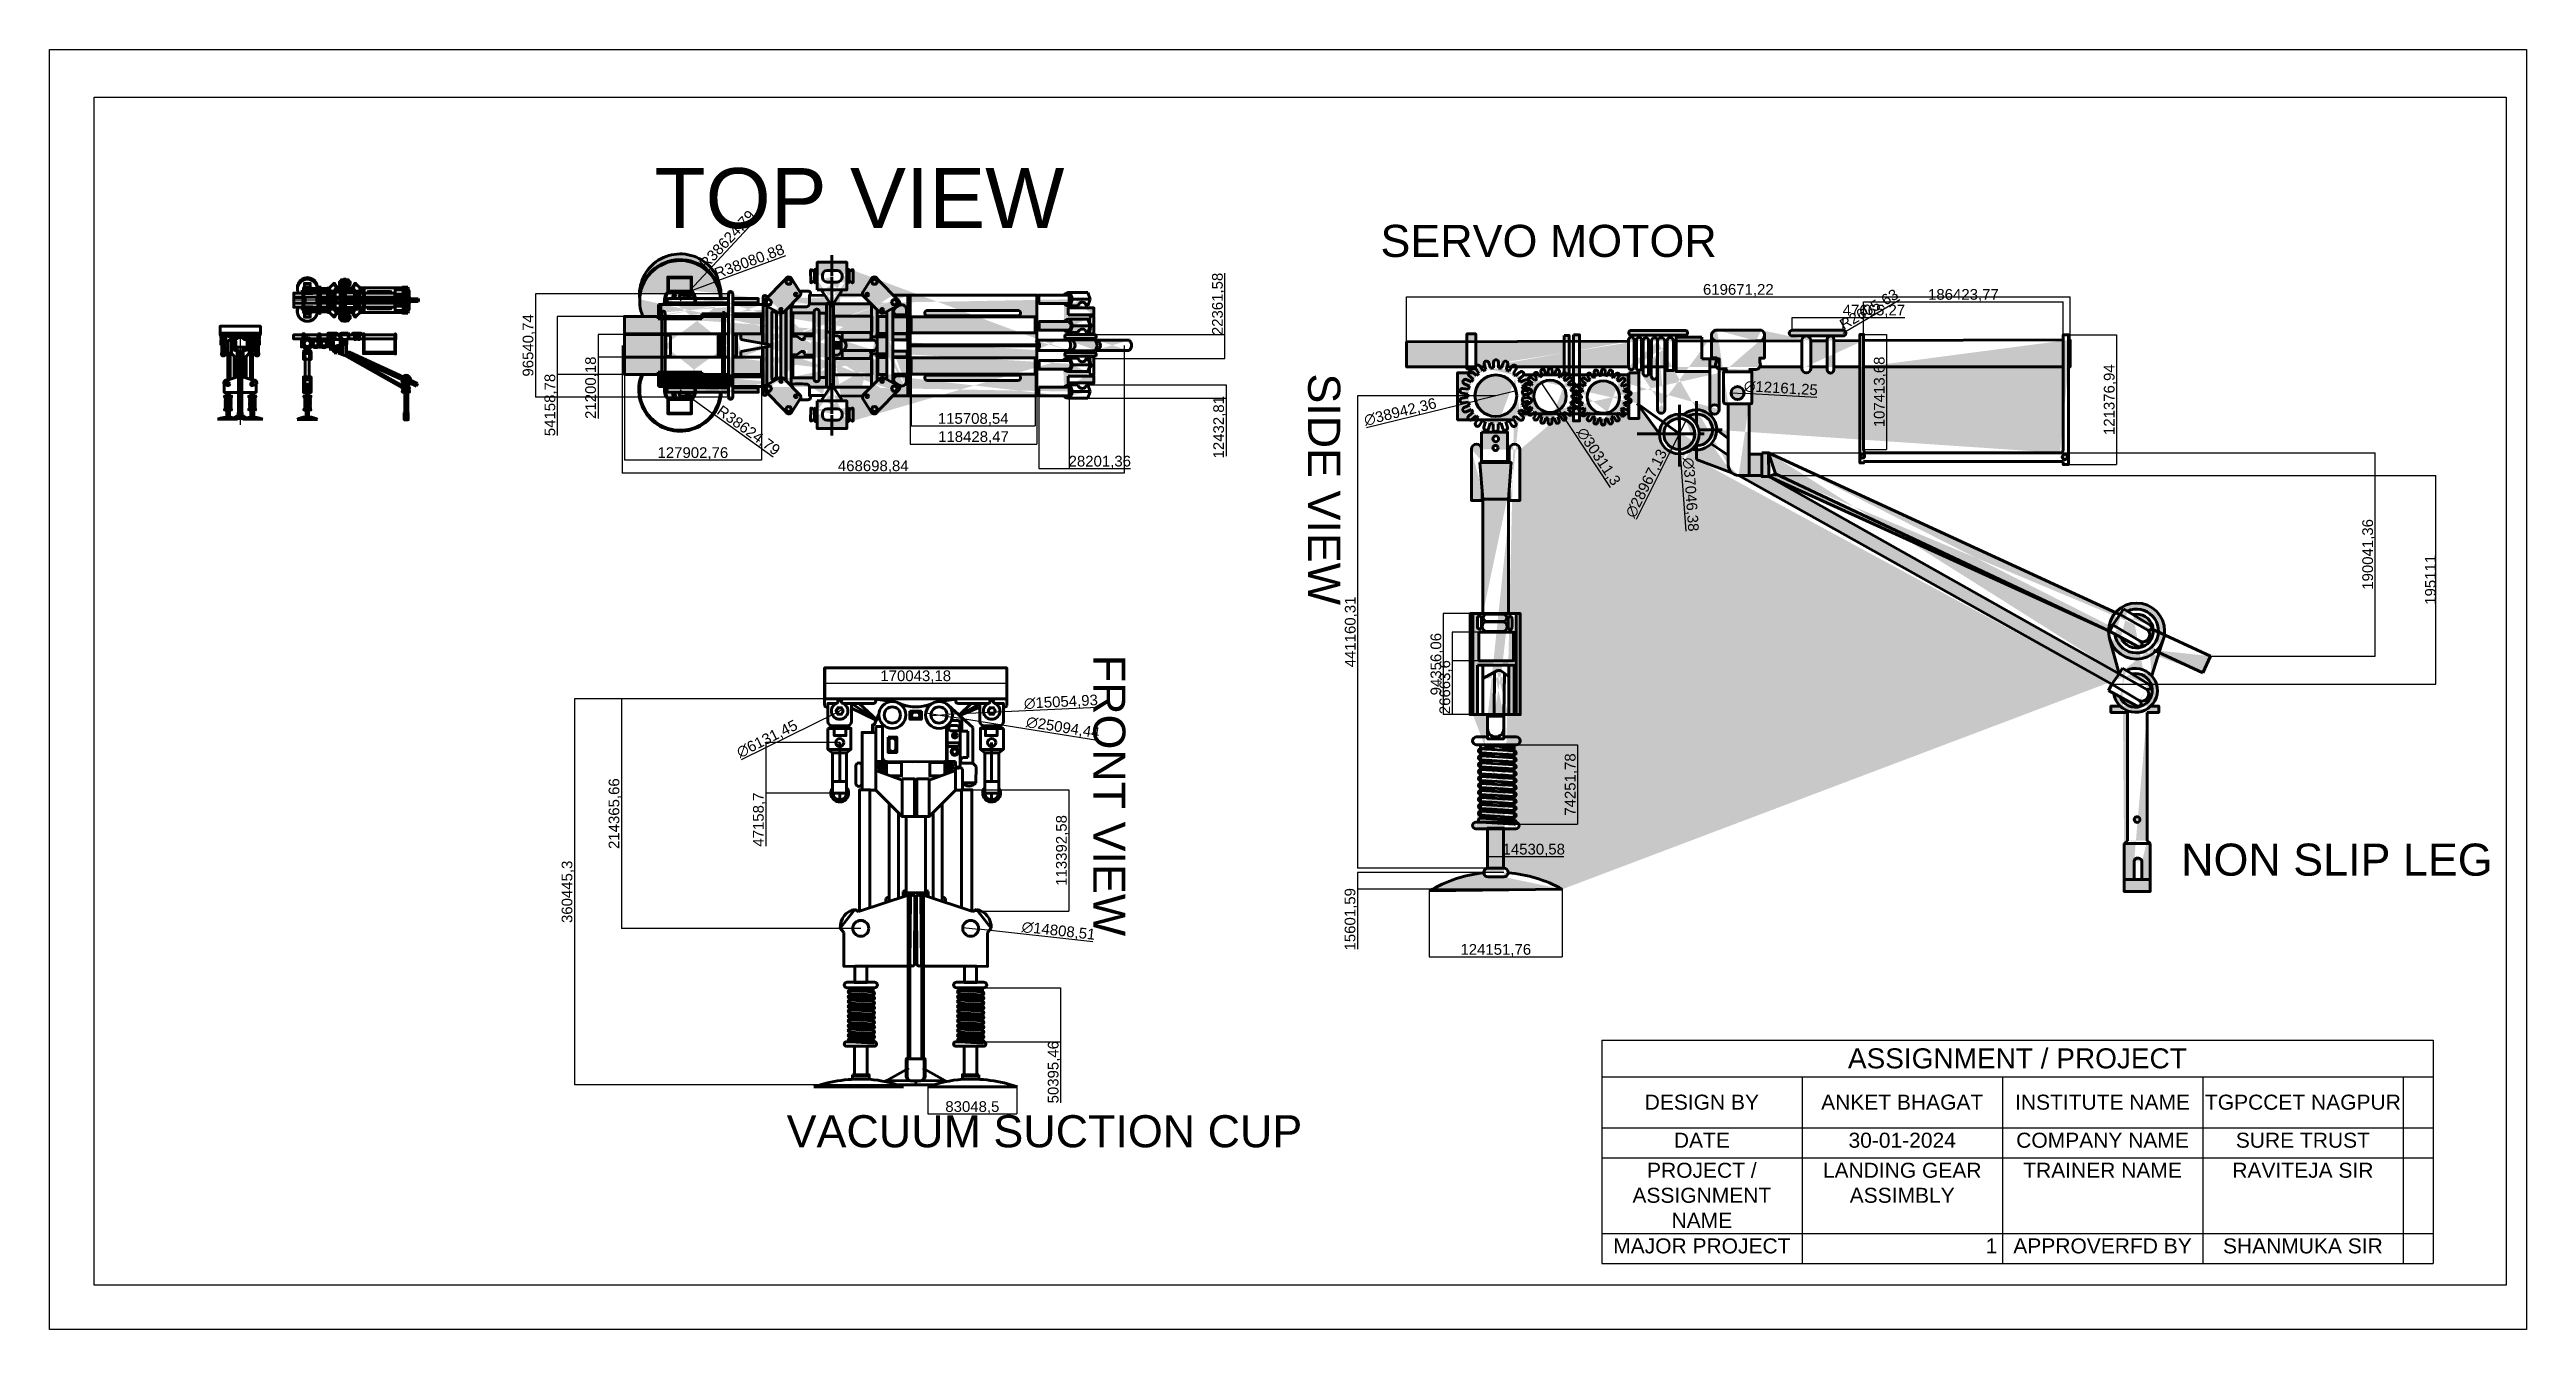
# Model space of a CAD drawing. Header units: millimetres. Extents: x -95389 to 2217635, y -840323 to 355267.
import ezdxf

# ---------------------------------------------------------------- set-up
doc = ezdxf.new("R2010")
doc.units = ezdxf.units.MM
doc.linetypes.add('CENTER', pattern=[50.8, 31.75, -6.35, 6.35, -6.35])
doc.layers.add('DIMENSION', color=2, linetype='Continuous')
doc.layers.add('main', color=1, linetype='Continuous')
doc.layers.add('MAIN FRAM', color=3, linetype='Continuous', lineweight=106)
doc.layers.add('REFRENCE', color=1, linetype='CENTER', lineweight=30)
doc.styles.get("Standard").update_dxf_attribs({"font": 'arial.ttf'})
doc.dimstyles.new('ISO-25', dxfattribs={"dimtxt": 10000, "dimasz": 2.5, "dimexe": 1.25, "dimexo": 0.625, "dimtad": 1, "dimtxsty": 'Standard', "dimcen": 2.5, "dimclrd": 1, "dimclrt": 3, "dimadec": 0, "dimazin": 0, "dimtfac": 1, "dimtmove": 0, "dimatfit": 3, "dimfxl": 1, "dimarcsym": 0})

msp = doc.modelspace()

# ---------------------------------------------------------------- texts
at = {"layer": 'Defpoints', "insert": (592939.537, -640175.912), "char_height": 29973.6764, "attachment_point": 1}
msp.add_mtext_dynamic_manual_height_columns('\\pxt4;VACUUM SUCTION CUP', width=554595.61615, gutter_width=149868.382, heights=[33475.401], dxfattribs=at)
at = {"layer": 'DIMENSION', "insert": (1895174.872, -386477.381), "char_height": 29973.6764, "attachment_point": 1}
msp.add_mtext_dynamic_manual_height_columns('NON SLIP LEG', width=324185.86363, gutter_width=149868.382, heights=[0], dxfattribs=at)
at = {"layer": 'MAIN FRAM', "insert": (1147455.356, 191508.667), "char_height": 29973.6764, "attachment_point": 1}
msp.add_mtext_dynamic_manual_height_columns('SERVO MOTOR', width=320133.03268, gutter_width=149868.382, heights=[15385.688], dxfattribs=at)
at = {"layer": 'REFRENCE'}
msp.add_text('TOP VIEW', height=56065.4428, dxfattribs=at).set_placement((469360.549, 188440.809))
for s, p in [('SIDE VIEW ', (1079929.721, 52719.656)), ('FRONT VIEW', (879277.135, -210121.187))]:
    msp.add_text(s, height=29973.6764, rotation=270, dxfattribs=at).set_placement(p)
at = {"layer": 'REFRENCE', "attachment_point": 1}
for width, gutter_width, insert, char_height in [(195640.01895, 50.755, (558194.333, 255007.911), 10.1509), (39435.14482, 12.5, (501940.189, 189597.605), 2.5)]:
    msp.add_mtext_dynamic_manual_height_columns('TOP VIEW', width=width, gutter_width=gutter_width, heights=[0], dxfattribs=dict(at, insert=insert, char_height=char_height))

# ---------------------------------------------------------------- blocks, each defined once
blk = doc.blocks.new('*U3')
at = {"layer": 'MAIN FRAM'}
blk.add_line((486, 2758), (534, 0), dxfattribs=at)
blk = doc.blocks.new('*U4')
at = {"layer": 'MAIN FRAM', "color": 0, "linetype": 'ByBlock', "lineweight": -2, "transparency": 16777216}
for p in [(140450, 111699), (140522, 111699), (140593, 111699), (140665, 111699), (140736, 111699), (140808, 111699), (140879, 111699), (140951, 111699), (141023, 111699), (141094, 111699), (141166, 111699), (141237, 111699), (141309, 111699), (141380, 111699), (141452, 111699), (141523, 111699), (141595, 111699), (141666, 111699), (141738, 111699), (141809, 111699), (141881, 111699), (141953, 111699), (142024, 111699), (142096, 111699), (142167, 111699), (142239, 111699), (142310, 111699), (142382, 111699), (142453, 111699), (142525, 111699), (142596, 111699), (142668, 111699), (142740, 111699), (142811, 111699), (142883, 111699), (142954, 111699), (143026, 111699), (143097, 111699), (143169, 111699), (143240, 111699), (143312, 111699), (143383, 111699), (143455, 111699), (143527, 111699), (143598, 111699), (143670, 111699), (143741, 111699), (143813, 111699), (143884, 111699), (143956, 111699), (144027, 111699), (144099, 111699), (144170, 111699), (144242, 111699), (144314, 111699), (144385, 111699), (144457, 111699), (144528, 111699), (144600, 111699), (144671, 111699), (144743, 111699), (144814, 111699), (144886, 111699), (144957, 111699), (145029, 111699), (145100, 111699), (145172, 111699), (145244, 111699), (145315, 111699), (145387, 111699), (145458, 111699), (145530, 111699), (145601, 111699), (145673, 111699), (145744, 111699), (145816, 111699), (145887, 111699), (145959, 111699), (146031, 111699), (146102, 111699), (146174, 111699), (146245, 111699), (146317, 111699), (146388, 111699), (146460, 111699), (146531, 111699), (146603, 111699), (146674, 111699), (146746, 111699), (146818, 111699), (146889, 111699), (146961, 111699), (147032, 111699), (147104, 111699), (147175, 111699), (147247, 111699), (147318, 111699), (147390, 111699), (147461, 111699), (147533, 111699), (147605, 111699), (147676, 111699), (147748, 111699), (147819, 111699), (147891, 111699), (147962, 111699), (148034, 111699), (148105, 111699), (148177, 111699), (148248, 111699), (148320, 111699), (148391, 111699), (148463, 111699), (148535, 111699), (148606, 111699), (148678, 111699), (148749, 111699), (148821, 111699), (148892, 111699), (148964, 111699), (149035, 111699), (149107, 111699), (149178, 111699), (149250, 111699), (149322, 111699), (149393, 111699), (149465, 111699), (149536, 111699), (149608, 111699), (149679, 111699), (149751, 111699), (149822, 111699), (149894, 111699), (149965, 111699), (150037, 111699), (150109, 111699), (150180, 111699), (150252, 111699), (150323, 111699), (150395, 111699), (150466, 111699), (150538, 111699), (150609, 111699), (150681, 111699), (150752, 111699), (150824, 111699), (150896, 111699), (150967, 111699), (151039, 111699), (151110, 111699), (151182, 111699), (151253, 111699), (151325, 111699), (151396, 111699), (151468, 111699), (151539, 111699), (151611, 111699), (151682, 111699), (151754, 111699), (151826, 111699), (151897, 111699), (151969, 111699), (152040, 111699), (152112, 111699), (152183, 111699), (152255, 111699), (152326, 111699), (152398, 111699), (152469, 111699), (152541, 111699), (152613, 111699), (152684, 111699), (152756, 111699), (152827, 111699), (152899, 111699), (152970, 111699), (153042, 111699), (153113, 111699), (153185, 111699), (153256, 111699), (153328, 111699), (153400, 111699), (153471, 111699), (153543, 111699), (153614, 111699), (153686, 111699), (153757, 111699), (153829, 111699), (153900, 111699), (153972, 111699), (154043, 111699), (154115, 111699), (154187, 111699), (154258, 111699), (154330, 111699), (154401, 111699), (154473, 111699), (154544, 111699), (154616, 111699), (154687, 111699), (154759, 111699), (154830, 111699), (154902, 111699), (154973, 111699), (155045, 111699), (155117, 111699), (155188, 111699), (155260, 111699), (155331, 111699), (155403, 111699), (155474, 111699), (155546, 111699), (155617, 111699), (155689, 111699), (155760, 111699), (155832, 111699), (155904, 111699), (155975, 111699), (156047, 111699), (156118, 111699), (156190, 111699), (156261, 111699), (156333, 111699), (156404, 111699), (156476, 111699)]:
    blk.add_blockref('*U3', p, dxfattribs=at)
blk = doc.blocks.new('*U5')
at = {"layer": 'MAIN FRAM'}
for p, q in [((-350, 584), (-350, -234)), ((350, 580), (350, -234))]:
    blk.add_line(p, q, dxfattribs=at)
blk.add_arc((0, -234), 350, 180, 0, dxfattribs=at)
blk = doc.blocks.new('*U6')
at = {"layer": 'MAIN FRAM', "color": 0, "linetype": 'ByBlock', "lineweight": -2, "transparency": 16777216}
for p, rotation in [((140777, 80221), 278.1818181818182), ((140782, 81533), 261.8181818181818), ((141142, 78962), 294.5454545454544), ((141157, 82789), 245.4545454545455), ((141846, 77856), 310.9090909090909), ((141870, 83890), 229.090909090909), ((142834, 76993), 327.2727272727273), ((142865, 84744), 212.7272727272727), ((144024, 76443), 343.6363636363637), ((144060, 85284), 196.3636363636363), ((145358, 85466), 180), ((146620, 76433), 16.36363636363632), ((146656, 85274), 163.6363636363637), ((147815, 76973), 32.72727272727271), ((147846, 84724), 147.2727272727273), ((148810, 77828), 49.09090909090911), ((148834, 83862), 130.9090909090909), ((149523, 78928), 65.45454545454547), ((149538, 82756), 114.5454545454546), ((149898, 80185), 81.81818181818183), ((149903, 81496), 98.1818181818182)]:
    blk.add_blockref('*U5', p, dxfattribs=dict(at, rotation=rotation))
blk.add_blockref('*U5', (145322, 76252), dxfattribs=at)
blk = doc.blocks.new('*U7')
at = {"layer": 'MAIN FRAM'}
for p, q in [((-872, -4852), (-582, 0)), ((0, 0), (-291, -4852))]:
    blk.add_line(p, q, dxfattribs=at)
for centre, start, end in [((-291, 0), 353.1399, 180), ((-582, -4852), 173.1399, 0)]:
    blk.add_arc(centre, 291, start, end, dxfattribs=at)
blk = doc.blocks.new('*U8')
at = {"layer": 'MAIN FRAM', "color": 0, "linetype": 'ByBlock', "lineweight": -2, "transparency": 16777216, "rotation": 90}
for p in [(143118, 29995), (143118, 28995), (143118, 27995), (143118, 26995), (143118, 25995), (143118, 24995), (143118, 23995), (143118, 22995), (143118, 21995), (143118, 20995), (143118, 19995)]:
    blk.add_blockref('*U7', p, dxfattribs=at)
blk = doc.blocks.new('*U9')
at = {"layer": 'MAIN FRAM'}
for p, q in [((122, 2030), (418, 0)), ((289, 4817), (586, 2802))]:
    blk.add_line(p, q, dxfattribs=at)
blk = doc.blocks.new('*U10')
at = {"layer": 'MAIN FRAM', "color": 0, "linetype": 'ByBlock', "lineweight": -2, "transparency": 16777216, "rotation": 90}
for p in [(147970, 29704), (147970, 28704), (147970, 27704), (147970, 26704), (147970, 25704), (147970, 24704), (147970, 23704), (147970, 22704), (147970, 21704), (147970, 20704), (147970, 19704)]:
    blk.add_blockref('*U9', p, dxfattribs=at)
blk = doc.blocks.new('*U11')
at = {"layer": 'MAIN FRAM'}
for p, q in [((-872, -4852), (-582, 0)), ((0, 0), (-291, -4852))]:
    blk.add_line(p, q, dxfattribs=at)
for centre, start, end in [((-291, 0), 353.1399, 180), ((-582, -4852), 173.1399, 0)]:
    blk.add_arc(centre, 291, start, end, dxfattribs=at)
blk = doc.blocks.new('*U12')
at = {"layer": 'MAIN FRAM', "color": 0, "linetype": 'ByBlock', "lineweight": -2, "transparency": 16777216, "rotation": 90}
for p in [(91626, 29995), (91626, 28995), (91626, 27995), (91626, 26995), (91626, 25995), (91626, 24995), (91626, 23995), (91626, 22995), (91626, 21995), (91626, 20995), (91626, 19995)]:
    blk.add_blockref('*U11', p, dxfattribs=at)
blk = doc.blocks.new('*U13')
at = {"layer": 'MAIN FRAM'}
for p, q in [((122, 2030), (418, 0)), ((289, 4817), (586, 2802))]:
    blk.add_line(p, q, dxfattribs=at)
blk = doc.blocks.new('*U14')
at = {"layer": 'MAIN FRAM', "color": 0, "linetype": 'ByBlock', "lineweight": -2, "transparency": 16777216, "rotation": 90}
for p in [(96478, 29704), (96478, 28704), (96478, 27704), (96478, 26704), (96478, 25704), (96478, 24704), (96478, 23704), (96478, 22704), (96478, 21704), (96478, 20704), (96478, 19704)]:
    blk.add_blockref('*U13', p, dxfattribs=at)
blk = doc.blocks.new('*U15')
at = {"layer": 'MAIN FRAM'}
for p, q in [((-872, -4852), (-582, 0)), ((0, 0), (-291, -4852))]:
    blk.add_line(p, q, dxfattribs=at)
for centre, start, end in [((-291, 0), 353.1399, 180), ((-582, -4852), 173.1399, 0)]:
    blk.add_arc(centre, 291, start, end, dxfattribs=at)
blk = doc.blocks.new('*U16')
at = {"layer": 'MAIN FRAM', "color": 0, "linetype": 'ByBlock', "lineweight": -2, "transparency": 16777216, "rotation": 90}
for p in [(69002, 29995), (69002, 28995), (69002, 27995), (69002, 26995), (69002, 25995), (69002, 24995), (69002, 23995), (69002, 22995), (69002, 21995), (69002, 20995), (69002, 19995)]:
    blk.add_blockref('*U15', p, dxfattribs=at)
blk = doc.blocks.new('*U17')
at = {"layer": 'MAIN FRAM'}
for p, q in [((122, 2030), (418, 0)), ((289, 4817), (586, 2802))]:
    blk.add_line(p, q, dxfattribs=at)
blk = doc.blocks.new('*U18')
at = {"layer": 'MAIN FRAM', "color": 0, "linetype": 'ByBlock', "lineweight": -2, "transparency": 16777216, "rotation": 90}
for p in [(73854, 29704), (73854, 28704), (73854, 27704), (73854, 26704), (73854, 25704), (73854, 24704), (73854, 23704), (73854, 22704), (73854, 21704), (73854, 20704), (73854, 19704)]:
    blk.add_blockref('*U17', p, dxfattribs=at)
blk = doc.blocks.new('*U19')
at = {"layer": 'MAIN FRAM'}
for p, q in [((-272, 454), (-272, -182)), ((272, 452), (272, -182))]:
    blk.add_line(p, q, dxfattribs=at)
blk.add_arc((0, -182), 272, 180, 0, dxfattribs=at)
blk = doc.blocks.new('*U20')
at = {"layer": 'MAIN FRAM', "color": 0, "linetype": 'ByBlock', "lineweight": -2, "transparency": 16777216}
for p, rotation in [((109576, 62441), 278.1818181818182), ((109580, 63462), 261.8181818181818), ((109859, 61461), 294.5454545454544), ((109871, 64440), 245.4545454545454), ((110408, 60600), 310.9090909090909), ((110427, 65297), 229.090909090909), ((111177, 59928), 327.2727272727272), ((111201, 65962), 212.7272727272727), ((112103, 59501), 343.6363636363637), ((112131, 66382), 196.3636363636363), ((113142, 66523), 180), ((114124, 59493), 16.36363636363632), ((114151, 66374), 163.6363636363637), ((115054, 59913), 32.72727272727271), ((115078, 65946), 147.2727272727273), ((115828, 60578), 49.09090909090912), ((115847, 65275), 130.9090909090909), ((116383, 61435), 65.45454545454547), ((116395, 64414), 114.5454545454546), ((116675, 62413), 81.81818181818183), ((116679, 63434), 98.1818181818182)]:
    blk.add_blockref('*U19', p, dxfattribs=dict(at, rotation=rotation))
blk.add_blockref('*U19', (113113, 59351), dxfattribs=at)
blk = doc.blocks.new('*U21')
at = {"layer": 'MAIN FRAM'}
for p, q in [((-272, 454), (-272, -182)), ((272, 452), (272, -182))]:
    blk.add_line(p, q, dxfattribs=at)
blk.add_arc((0, -182), 272, 180, 0, dxfattribs=at)
blk = doc.blocks.new('*U22')
at = {"layer": 'MAIN FRAM', "color": 0, "linetype": 'ByBlock', "lineweight": -2, "transparency": 16777216}
for p, rotation in [((109576, 62441), 278.1818181818182), ((109580, 63462), 261.8181818181818), ((109859, 61461), 294.5454545454544), ((109871, 64440), 245.4545454545454), ((110408, 60600), 310.9090909090909), ((110427, 65297), 229.090909090909), ((111177, 59928), 327.2727272727272), ((111201, 65962), 212.7272727272727), ((112103, 59501), 343.6363636363637), ((112131, 66382), 196.3636363636363), ((113142, 66523), 180), ((114124, 59493), 16.36363636363632), ((114151, 66374), 163.6363636363637), ((115054, 59913), 32.72727272727271), ((115078, 65946), 147.2727272727273), ((115828, 60578), 49.09090909090912), ((115847, 65275), 130.9090909090909), ((116383, 61435), 65.45454545454547), ((116395, 64414), 114.5454545454546), ((116675, 62413), 81.81818181818183), ((116679, 63434), 98.1818181818182)]:
    blk.add_blockref('*U21', p, dxfattribs=dict(at, rotation=rotation))
blk.add_blockref('*U21', (113113, 59351), dxfattribs=at)
blk = doc.blocks.new('*U29')
at = {"layer": 'MAIN FRAM'}
blk.add_line((1974, 11197), (2167, 0), dxfattribs=at)
blk = doc.blocks.new('*U30')
at = {"layer": 'MAIN FRAM', "color": 0, "linetype": 'ByBlock', "lineweight": -2, "transparency": 16777216}
for p in [(473232, 40591), (473522, 40591), (473813, 40591), (474103, 40591), (474394, 40591), (474684, 40591), (474975, 40591), (475265, 40591), (475556, 40591), (475846, 40591), (476137, 40591), (476427, 40591), (476718, 40591), (477008, 40591), (477299, 40591), (477589, 40591), (477880, 40591), (478170, 40591), (478460, 40591), (478751, 40591), (479041, 40591), (479332, 40591), (479622, 40591), (479913, 40591), (480203, 40591), (480494, 40591), (480784, 40591), (481075, 40591), (481365, 40591), (481656, 40591), (481946, 40591), (482237, 40591), (482527, 40591), (482818, 40591), (483108, 40591), (483399, 40591), (483689, 40591), (483980, 40591), (484270, 40591), (484561, 40591), (484851, 40591), (485142, 40591), (485432, 40591), (485723, 40591), (486013, 40591), (486304, 40591), (486594, 40591), (486885, 40591), (487175, 40591), (487466, 40591), (487756, 40591), (488047, 40591), (488337, 40591), (488628, 40591), (488918, 40591), (489209, 40591), (489499, 40591), (489790, 40591), (490080, 40591), (490371, 40591), (490661, 40591), (490952, 40591), (491242, 40591), (491533, 40591), (491823, 40591), (492114, 40591), (492404, 40591), (492695, 40591), (492985, 40591), (493276, 40591), (493566, 40591), (493857, 40591), (494147, 40591), (494438, 40591), (494728, 40591), (495019, 40591), (495309, 40591), (495600, 40591), (495890, 40591), (496181, 40591), (496471, 40591), (496762, 40591), (497052, 40591), (497343, 40591), (497633, 40591), (497924, 40591), (498214, 40591), (498505, 40591), (498795, 40591), (499085, 40591), (499376, 40591), (499666, 40591), (499957, 40591), (500247, 40591), (500538, 40591), (500828, 40591), (501119, 40591), (501409, 40591), (501700, 40591), (501990, 40591), (502281, 40591), (502571, 40591), (502862, 40591), (503152, 40591), (503443, 40591), (503733, 40591), (504024, 40591), (504314, 40591), (504605, 40591), (504895, 40591), (505186, 40591), (505476, 40591), (505767, 40591), (506057, 40591), (506348, 40591), (506638, 40591), (506929, 40591), (507219, 40591), (507510, 40591), (507800, 40591), (508091, 40591), (508381, 40591), (508672, 40591), (508962, 40591), (509253, 40591), (509543, 40591), (509834, 40591), (510124, 40591), (510415, 40591), (510705, 40591), (510996, 40591), (511286, 40591), (511577, 40591), (511867, 40591), (512158, 40591), (512448, 40591), (512739, 40591), (513029, 40591), (513320, 40591), (513610, 40591), (513901, 40591), (514191, 40591), (514482, 40591), (514772, 40591), (515063, 40591), (515353, 40591), (515644, 40591), (515934, 40591), (516225, 40591), (516515, 40591), (516806, 40591), (517096, 40591), (517387, 40591), (517677, 40591), (517968, 40591), (518258, 40591), (518549, 40591), (518839, 40591), (519129, 40591), (519420, 40591), (519710, 40591), (520001, 40591), (520291, 40591), (520582, 40591), (520872, 40591), (521163, 40591), (521453, 40591), (521744, 40591), (522034, 40591), (522325, 40591), (522615, 40591), (522906, 40591), (523196, 40591), (523487, 40591), (523777, 40591), (524068, 40591), (524358, 40591), (524649, 40591), (524939, 40591), (525230, 40591), (525520, 40591), (525811, 40591), (526101, 40591), (526392, 40591), (526682, 40591), (526973, 40591), (527263, 40591), (527554, 40591), (527844, 40591), (528135, 40591), (528425, 40591), (528716, 40591), (529006, 40591), (529297, 40591), (529587, 40591), (529878, 40591), (530168, 40591), (530459, 40591), (530749, 40591), (531040, 40591), (531330, 40591), (531621, 40591), (531911, 40591), (532202, 40591), (532492, 40591), (532783, 40591), (533073, 40591), (533364, 40591), (533654, 40591), (533945, 40591), (534235, 40591), (534526, 40591), (534816, 40591), (535107, 40591), (535397, 40591), (535688, 40591), (535978, 40591), (536269, 40591), (536559, 40591), (536850, 40591), (537140, 40591), (537431, 40591), (537721, 40591), (538012, 40591), (538302, 40591)]:
    blk.add_blockref('*U29', p, dxfattribs=at)
blk = doc.blocks.new('*U31')
at = {"layer": 'MAIN FRAM'}
for p, q in [((-2269, 3784), (-2269, -1515)), ((2269, 3763), (2269, -1515))]:
    blk.add_line(p, q, dxfattribs=at)
blk.add_arc((0, -1515), 2269, 180, 0, dxfattribs=at)
blk = doc.blocks.new('*U32')
at = {"layer": 'MAIN FRAM', "color": 0, "linetype": 'ByBlock', "lineweight": -2, "transparency": 16777216}
for p, rotation in [((933986, 552926), 196.3636363636363), ((942406, 554102), 180), ((950816, 552858), 163.6363636363637), ((915166, 536750), 245.4545454545454), ((919791, 543883), 229.090909090909), ((926238, 549425), 212.7272727272727), ((958535, 549296), 147.2727272727273), ((964938, 543703), 130.909090909091), ((969506, 536532), 114.5454545454546), ((912704, 520100), 278.1818181818181), ((912738, 528602), 261.8181818181818), ((915066, 511933), 294.5454545454544), ((919634, 504763), 310.9090909090909), ((969407, 511716), 65.45454545454547), ((971834, 519863), 81.81818181818183), ((971868, 528365), 98.1818181818182), ((926037, 499170), 327.2727272727272), ((933756, 495607), 343.6363636363637), ((950586, 495539), 16.36363636363635), ((958334, 499040), 32.72727272727271), ((964781, 504582), 49.09090909090907)]:
    blk.add_blockref('*U31', p, dxfattribs=dict(at, rotation=rotation))
blk.add_blockref('*U31', (942166, 494363), dxfattribs=at)
blk = doc.blocks.new('*U33')
at = {"layer": 'MAIN FRAM'}
for p, q in [((-5656, -31456), (-3771, 0)), ((0, 0), (-1885, -31456))]:
    blk.add_line(p, q, dxfattribs=at)
for centre, start, end in [((-1885, 0), 353.1399, 180), ((-3771, -31456), 173.1399, 0)]:
    blk.add_arc(centre, 1885, start, end, dxfattribs=at)
blk = doc.blocks.new('*U34')
at = {"layer": 'MAIN FRAM', "color": 0, "linetype": 'ByBlock', "lineweight": -2, "transparency": 16777216, "rotation": 90}
for p in [(1240795, -297937), (1240795, -304421), (1240795, -310904), (1240795, -317387), (1240795, -323871), (1240795, -330354), (1240795, -336837), (1240795, -343321), (1240795, -349804), (1240795, -356287), (1240795, -362771)]:
    blk.add_blockref('*U33', p, dxfattribs=at)
blk = doc.blocks.new('*U35')
at = {"layer": 'MAIN FRAM'}
for p, q in [((1872, 31231), (3801, 18164)), ((789, 13161), (2713, 0))]:
    blk.add_line(p, q, dxfattribs=at)
blk = doc.blocks.new('*U36')
at = {"layer": 'MAIN FRAM', "color": 0, "linetype": 'ByBlock', "lineweight": -2, "transparency": 16777216, "rotation": 90}
for p in [(1272250, -299823), (1272250, -306306), (1272250, -312789), (1272250, -319273), (1272250, -325756), (1272250, -332239), (1272250, -338723), (1272250, -345206), (1272250, -351689), (1272250, -358173), (1272250, -364656)]:
    blk.add_blockref('*U35', p, dxfattribs=at)
blk = doc.blocks.new('*U23')
at = {"layer": 'MAIN FRAM'}
for p, q in [((-3938, -21902), (-2625, 0)), ((0, 0), (-1313, -21902))]:
    blk.add_line(p, q, dxfattribs=at)
for centre, start, end in [((-1313, 0), 353.1399, 180), ((-2625, -21902), 173.1399, 0)]:
    blk.add_arc(centre, 1313, start, end, dxfattribs=at)
blk = doc.blocks.new('*U24')
at = {"layer": 'MAIN FRAM', "color": 0, "linetype": 'ByBlock', "lineweight": -2, "transparency": 16777216, "rotation": 90}
for p in [(753925, -523725), (753925, -528239), (753925, -532753), (753925, -537267), (753925, -541781), (753925, -546295), (753925, -550809), (753925, -555323), (753925, -559837), (753925, -564351), (753925, -568866)]:
    blk.add_blockref('*U23', p, dxfattribs=at)
blk = doc.blocks.new('*U25')
at = {"layer": 'MAIN FRAM'}
for p, q in [((549, 9163), (1889, 0)), ((1303, 21745), (2647, 12647))]:
    blk.add_line(p, q, dxfattribs=at)
blk = doc.blocks.new('*U26')
at = {"layer": 'MAIN FRAM', "color": 0, "linetype": 'ByBlock', "lineweight": -2, "transparency": 16777216, "rotation": 90}
for p in [(775827, -525037), (775827, -529551), (775827, -534066), (775827, -538580), (775827, -543094), (775827, -547608), (775827, -552122), (775827, -556636), (775827, -561150), (775827, -565664), (775827, -570178)]:
    blk.add_blockref('*U25', p, dxfattribs=at)
blk = doc.blocks.new('*U27')
at = {"layer": 'MAIN FRAM'}
for p, q in [((-3938, -21902), (-2625, 0)), ((0, 0), (-1313, -21902))]:
    blk.add_line(p, q, dxfattribs=at)
for centre, start, end in [((-1313, 0), 353.1399, 180), ((-2625, -21902), 173.1399, 0)]:
    blk.add_arc(centre, 1313, start, end, dxfattribs=at)
blk = doc.blocks.new('*U28')
at = {"layer": 'MAIN FRAM', "color": 0, "linetype": 'ByBlock', "lineweight": -2, "transparency": 16777216, "rotation": 90}
for p in [(651799, -523725), (651799, -528239), (651799, -532753), (651799, -537267), (651799, -541781), (651799, -546295), (651799, -550809), (651799, -555323), (651799, -559837), (651799, -564351), (651799, -568866)]:
    blk.add_blockref('*U27', p, dxfattribs=at)
blk = doc.blocks.new('*U39')
at = {"layer": 'MAIN FRAM'}
for p, q in [((549, 9163), (1889, 0)), ((1303, 21745), (2647, 12647))]:
    blk.add_line(p, q, dxfattribs=at)
blk = doc.blocks.new('*U40')
at = {"layer": 'MAIN FRAM', "color": 0, "linetype": 'ByBlock', "lineweight": -2, "transparency": 16777216, "rotation": 90}
for p in [(673701, -525037), (673701, -529551), (673701, -534066), (673701, -538580), (673701, -543094), (673701, -547608), (673701, -552122), (673701, -556636), (673701, -561150), (673701, -565664), (673701, -570178)]:
    blk.add_blockref('*U39', p, dxfattribs=at)
blk = doc.blocks.new('*U41')
at = {"layer": 'MAIN FRAM'}
for p, q in [((-1766, 2945), (-1766, -1179)), ((1766, 2929), (1766, -1179))]:
    blk.add_line(p, q, dxfattribs=at)
blk.add_arc((0, -1179), 1766, 180, 0, dxfattribs=at)
blk = doc.blocks.new('*U42')
at = {"layer": 'MAIN FRAM', "color": 0, "linetype": 'ByBlock', "lineweight": -2, "transparency": 16777216}
for p, rotation in [((712331, 417786), 245.4545454545454), ((715931, 423339), 229.090909090909), ((720950, 427652), 212.7272727272727), ((726980, 430377), 196.3636363636363), ((733534, 431293), 180), ((740080, 430325), 163.6363636363637), ((746089, 427552), 147.2727272727273), ((751072, 423198), 130.909090909091), ((754628, 417617), 114.5454545454546), ((710415, 404827), 278.1818181818182), ((710441, 411444), 261.8181818181818), ((712254, 398470), 294.5454545454544), ((715809, 392889), 310.9090909090909), ((750950, 392748), 49.09090909090911), ((754550, 398301), 65.45454545454547), ((756440, 404643), 81.81818181818183), ((756467, 411260), 98.1818181818182), ((720793, 388535), 327.2727272727272), ((726801, 385762), 343.6363636363637), ((739902, 385710), 16.36363636363635), ((745932, 388435), 32.72727272727271)]:
    blk.add_blockref('*U41', p, dxfattribs=dict(at, rotation=rotation))
blk.add_blockref('*U41', (733348, 384794), dxfattribs=at)
blk = doc.blocks.new('*U37')
at = {"layer": 'MAIN FRAM'}
for p, q in [((-1766, 2945), (-1766, -1179)), ((1766, 2929), (1766, -1179))]:
    blk.add_line(p, q, dxfattribs=at)
blk.add_arc((0, -1179), 1766, 180, 0, dxfattribs=at)
blk = doc.blocks.new('*U38')
at = {"layer": 'MAIN FRAM', "color": 0, "linetype": 'ByBlock', "lineweight": -2, "transparency": 16777216}
for p, rotation in [((712331, 417786), 245.4545454545454), ((715931, 423339), 229.090909090909), ((720950, 427652), 212.7272727272727), ((726980, 430377), 196.3636363636363), ((733534, 431293), 180), ((740080, 430325), 163.6363636363637), ((746089, 427552), 147.2727272727273), ((751072, 423198), 130.909090909091), ((754628, 417617), 114.5454545454546), ((710415, 404827), 278.1818181818182), ((710441, 411444), 261.8181818181818), ((712254, 398470), 294.5454545454544), ((715809, 392889), 310.9090909090909), ((750950, 392748), 49.09090909090911), ((754550, 398301), 65.45454545454547), ((756440, 404643), 81.81818181818183), ((756467, 411260), 98.1818181818182), ((720793, 388535), 327.2727272727272), ((726801, 385762), 343.6363636363637), ((739902, 385710), 16.36363636363635), ((745932, 388435), 32.72727272727271)]:
    blk.add_blockref('*U37', p, dxfattribs=dict(at, rotation=rotation))
blk.add_blockref('*U37', (733348, 384794), dxfattribs=at)
blk = doc.blocks.new('*D43')
at = {"layer": 'Defpoints', "color": 0, "transparency": 16777216}
for p in [(628452, -244919), (798495, -236642), (798495, -244918)]:
    blk.add_point(p, dxfattribs=at)
at = {"layer": 'DIMENSION', "color": 0, "lineweight": -2, "transparency": 16777216}
for p, q in [((628452, -244919), (628452, -236641)), ((798495, -244917), (798495, -236641))]:
    blk.add_line(p, q, dxfattribs=at)
at = {"layer": 'DIMENSION', "color": 1, "lineweight": -2, "transparency": 16777216}
blk.add_line((628455, -236642), (798493, -236642), dxfattribs=at)
at = {"layer": 'DIMENSION', "color": 1, "transparency": 16777216}
for points in [[(628455, -236642), (628455, -236642), (628452, -236642)], [(798493, -236642), (798493, -236642), (798495, -236642)]]:
    blk.add_solid(points, dxfattribs=at)
at = {"layer": 'DIMENSION', "color": 3, "transparency": 16777216, "insert": (713474, -230632), "char_height": 10000, "attachment_point": 5}
blk.add_mtext('170043,18', dxfattribs=at)
blk = doc.blocks.new('*D45')
at = {"layer": 'Defpoints', "color": 0, "transparency": 16777216}
for p in [(1791496, 124283), (1171825, 82072), (1791496, 83970)]:
    blk.add_point(p, dxfattribs=at)
at = {"layer": 'DIMENSION', "color": 0, "lineweight": -2, "transparency": 16777216}
for p, q in [((1171825, 82073), (1171825, 124284)), ((1791496, 83971), (1791496, 124284))]:
    blk.add_line(p, q, dxfattribs=at)
at = {"layer": 'DIMENSION', "color": 1, "lineweight": -2, "transparency": 16777216}
blk.add_line((1171828, 124283), (1791494, 124283), dxfattribs=at)
at = {"layer": 'DIMENSION', "color": 1, "transparency": 16777216}
for points in [[(1171828, 124284), (1171828, 124283), (1171825, 124283)], [(1791494, 124284), (1791494, 124283), (1791496, 124283)]]:
    blk.add_solid(points, dxfattribs=at)
at = {"layer": 'DIMENSION', "color": 3, "transparency": 16777216, "insert": (1481661, 130293), "char_height": 10000, "attachment_point": 5}
blk.add_mtext('619671,22', dxfattribs=at)
blk = doc.blocks.new('*D46')
at = {"layer": 'Defpoints', "color": 0, "transparency": 16777216}
for p in [(1789840, 88875), (1789840, -32502), (1834894, -32502)]:
    blk.add_point(p, dxfattribs=at)
at = {"layer": 'DIMENSION', "color": 0, "lineweight": -2, "transparency": 16777216}
for p, q in [((1789840, 88875), (1834895, 88875)), ((1789840, -32502), (1834895, -32502))]:
    blk.add_line(p, q, dxfattribs=at)
at = {"layer": 'DIMENSION', "color": 1, "lineweight": -2, "transparency": 16777216}
blk.add_line((1834894, 88873), (1834894, -32499), dxfattribs=at)
at = {"layer": 'DIMENSION', "color": 1, "transparency": 16777216}
for points in [[(1834893, 88873), (1834894, 88873), (1834894, 88875)], [(1834893, -32499), (1834894, -32499), (1834894, -32502)]]:
    blk.add_solid(points, dxfattribs=at)
at = {"layer": 'DIMENSION', "color": 3, "transparency": 16777216, "insert": (1828883, 28187), "char_height": 10000, "attachment_point": 5, "rotation": 90}
blk.add_mtext('121376,94', dxfattribs=at)
blk = doc.blocks.new('*D47')
at = {"layer": 'Defpoints', "color": 0, "transparency": 16777216}
for p in [(1785039, 119604), (1598616, 83379), (1785039, 83950)]:
    blk.add_point(p, dxfattribs=at)
at = {"layer": 'DIMENSION', "color": 0, "lineweight": -2, "transparency": 16777216}
for p, q in [((1598616, 83380), (1598616, 119605)), ((1785039, 83951), (1785039, 119605))]:
    blk.add_line(p, q, dxfattribs=at)
at = {"layer": 'DIMENSION', "color": 1, "lineweight": -2, "transparency": 16777216}
blk.add_line((1598618, 119604), (1785037, 119604), dxfattribs=at)
at = {"layer": 'DIMENSION', "color": 1, "transparency": 16777216}
for points in [[(1598618, 119604), (1598618, 119604), (1598616, 119604)], [(1785037, 119604), (1785037, 119604), (1785039, 119604)]]:
    blk.add_solid(points, dxfattribs=at)
at = {"layer": 'DIMENSION', "color": 3, "transparency": 16777216, "insert": (1691827, 125614), "char_height": 10000, "attachment_point": 5}
blk.add_mtext('186423,77', dxfattribs=at)
blk = doc.blocks.new('*D48')
at = {"layer": 'Defpoints', "color": 0, "transparency": 16777216}
for p in [(1598616, 89167), (1598616, -18246), (1620166, -18246)]:
    blk.add_point(p, dxfattribs=at)
at = {"layer": 'DIMENSION', "color": 0, "lineweight": -2, "transparency": 16777216}
for p, q in [((1598616, 89167), (1620167, 89167)), ((1598616, -18246), (1620167, -18246))]:
    blk.add_line(p, q, dxfattribs=at)
at = {"layer": 'DIMENSION', "color": 1, "lineweight": -2, "transparency": 16777216}
blk.add_line((1620166, 89165), (1620166, -18244), dxfattribs=at)
at = {"layer": 'DIMENSION', "color": 1, "transparency": 16777216}
for points in [[(1620166, 89165), (1620167, 89165), (1620166, 89167)], [(1620166, -18244), (1620167, -18244), (1620166, -18246)]]:
    blk.add_solid(points, dxfattribs=at)
at = {"layer": 'DIMENSION', "color": 3, "transparency": 16777216, "insert": (1614156, 35460), "char_height": 10000, "attachment_point": 5, "rotation": 90}
blk.add_mtext('107413,68', dxfattribs=at)
blk = doc.blocks.new('*D49')
at = {"layer": 'Defpoints', "color": 0, "transparency": 16777216}
for p in [(1531882, 92988), (1579547, 104952), (1579547, 92988)]:
    blk.add_point(p, dxfattribs=at)
at = {"layer": 'DIMENSION', "color": 0, "lineweight": -2, "transparency": 16777216}
for p, q in [((1531882, 92989), (1531882, 104954)), ((1579547, 92989), (1579547, 104954))]:
    blk.add_line(p, q, dxfattribs=at)
at = {"layer": 'DIMENSION', "color": 1, "lineweight": -2, "transparency": 16777216}
for p, q in [((1531885, 104952), (1579545, 104952)), ((1579547, 104952), (1637007, 104952))]:
    blk.add_line(p, q, dxfattribs=at)
at = {"layer": 'DIMENSION', "color": 1, "transparency": 16777216}
for points in [[(1531885, 104953), (1531885, 104952), (1531882, 104952)], [(1579545, 104953), (1579545, 104952), (1579547, 104952)]]:
    blk.add_solid(points, dxfattribs=at)
at = {"layer": 'DIMENSION', "color": 3, "transparency": 16777216, "insert": (1608278, 110963), "char_height": 10000, "attachment_point": 5}
blk.add_mtext('47665,27', dxfattribs=at)
blk = doc.blocks.new('*D50')
at = {"layer": 'Defpoints', "color": 0, "transparency": 16777216}
for p in [(1579547, 90382), (1581792, 91705)]:
    blk.add_point(p, dxfattribs=at)
at = {"layer": 'DIMENSION', "color": 1, "lineweight": -2, "transparency": 16777216}
for p, q in [((1632506, 121583), (1581795, 91706)), ((1579547, 90382), (1581792, 91705))]:
    blk.add_line(p, q, dxfattribs=at)
at = {"layer": 'DIMENSION', "color": 1, "transparency": 16777216}
blk.add_solid([(1581794, 91707), (1581795, 91706), (1581792, 91705)], dxfattribs=at)
at = {"layer": 'DIMENSION', "color": 3, "transparency": 16777216, "insert": (1604100, 111823), "char_height": 10000, "attachment_point": 5, "rotation": 30.504386}
blk.add_mtext('R2605,63', dxfattribs=at)
blk = doc.blocks.new('*D51')
at = {"layer": 'Defpoints', "color": 0, "transparency": 16777216}
for p in [(1474858, 34733), (1487000, 34052)]:
    blk.add_point(p, dxfattribs=at)
at = {"layer": 'DIMENSION', "color": 1, "lineweight": -2, "transparency": 16777216}
for p, q in [((1474856, 34733), (1474853, 34733)), ((1474858, 34733), (1487000, 34052)), ((1554908, 30243), (1487003, 34052))]:
    blk.add_line(p, q, dxfattribs=at)
at = {"layer": 'DIMENSION', "color": 1, "transparency": 16777216}
for points in [[(1474856, 34733), (1474856, 34732), (1474858, 34733)], [(1487003, 34052), (1487003, 34051), (1487000, 34052)]]:
    blk.add_solid(points, dxfattribs=at)
at = {"layer": 'DIMENSION', "color": 3, "transparency": 16777216, "insert": (1521302, 38311), "char_height": 10000, "attachment_point": 5, "rotation": 356.789946}
blk.add_mtext('∅12161,25', dxfattribs=at)
blk = doc.blocks.new('*D52')
at = {"layer": 'Defpoints', "color": 0, "transparency": 16777216}
for p in [(1509790, -21308), (2076266, -21308), (1922466, -211349)]:
    blk.add_point(p, dxfattribs=at)
at = {"layer": 'DIMENSION', "color": 0, "lineweight": -2, "transparency": 16777216}
for p, q in [((1509791, -21308), (2076267, -21308)), ((1922466, -211349), (2076267, -211349))]:
    blk.add_line(p, q, dxfattribs=at)
at = {"layer": 'DIMENSION', "color": 1, "lineweight": -2, "transparency": 16777216}
blk.add_line((2076266, -211347), (2076266, -21310), dxfattribs=at)
at = {"layer": 'DIMENSION', "color": 1, "transparency": 16777216}
for points in [[(2076265, -21310), (2076266, -21310), (2076266, -21308)], [(2076265, -211347), (2076266, -211347), (2076266, -211349)]]:
    blk.add_solid(points, dxfattribs=at)
at = {"layer": 'DIMENSION', "color": 3, "transparency": 16777216, "insert": (2070255, -116329), "char_height": 10000, "attachment_point": 5, "rotation": 90}
blk.add_mtext('190041,36', dxfattribs=at)
blk = doc.blocks.new('*D53')
at = {"layer": 'Defpoints', "color": 0, "transparency": 16777216}
for p in [(1481980, -42516), (2133106, -42516), (1830394, -237627)]:
    blk.add_point(p, dxfattribs=at)
at = {"layer": 'DIMENSION', "color": 0, "lineweight": -2, "transparency": 16777216}
for p, q in [((1481981, -42516), (2133107, -42516)), ((1830395, -237627), (2133107, -237627))]:
    blk.add_line(p, q, dxfattribs=at)
at = {"layer": 'DIMENSION', "color": 1, "lineweight": -2, "transparency": 16777216}
blk.add_line((2133106, -237625), (2133106, -42519), dxfattribs=at)
at = {"layer": 'DIMENSION', "color": 1, "transparency": 16777216}
for points in [[(2133105, -42519), (2133106, -42519), (2133106, -42516)], [(2133105, -237625), (2133106, -237625), (2133106, -237627)]]:
    blk.add_solid(points, dxfattribs=at)
at = {"layer": 'DIMENSION', "color": 3, "transparency": 16777216, "insert": (2127999, -140072), "char_height": 10000, "attachment_point": 5, "rotation": 90}
blk.add_mtext('195111', dxfattribs=at)
blk = doc.blocks.new('*D54')
at = {"layer": 'Defpoints', "color": 0, "transparency": 16777216}
for p in [(1193087, -430660), (1317239, -429097), (1317239, -492252)]:
    blk.add_point(p, dxfattribs=at)
at = {"layer": 'DIMENSION', "color": 0, "lineweight": -2, "transparency": 16777216}
for p, q in [((1193087, -430661), (1193087, -492253)), ((1317239, -429098), (1317239, -492253))]:
    blk.add_line(p, q, dxfattribs=at)
at = {"layer": 'DIMENSION', "color": 1, "lineweight": -2, "transparency": 16777216}
blk.add_line((1193090, -492252), (1317237, -492252), dxfattribs=at)
at = {"layer": 'DIMENSION', "color": 1, "transparency": 16777216}
for points in [[(1193090, -492252), (1193090, -492252), (1193087, -492252)], [(1317237, -492252), (1317237, -492252), (1317239, -492252)]]:
    blk.add_solid(points, dxfattribs=at)
at = {"layer": 'DIMENSION', "color": 3, "transparency": 16777216, "insert": (1255163, -486242), "char_height": 10000, "attachment_point": 5}
blk.add_mtext('124151,76', dxfattribs=at)
blk = doc.blocks.new('*D55')
at = {"layer": 'Defpoints', "color": 0, "transparency": 16777216}
for p in [(1248021, -409333), (1262552, -398606), (1262552, -409333)]:
    blk.add_point(p, dxfattribs=at)
at = {"layer": 'DIMENSION', "color": 0, "lineweight": -2, "transparency": 16777216}
for p, q in [((1248021, -409332), (1248021, -398605)), ((1262552, -409332), (1262552, -398605))]:
    blk.add_line(p, q, dxfattribs=at)
at = {"layer": 'DIMENSION', "color": 1, "lineweight": -2, "transparency": 16777216}
for p, q in [((1248024, -398606), (1262549, -398606)), ((1262552, -398606), (1318688, -398606))]:
    blk.add_line(p, q, dxfattribs=at)
at = {"layer": 'DIMENSION', "color": 1, "transparency": 16777216}
for points in [[(1248024, -398606), (1248024, -398607), (1248021, -398606)], [(1262549, -398606), (1262549, -398607), (1262552, -398606)]]:
    blk.add_solid(points, dxfattribs=at)
at = {"layer": 'DIMENSION', "color": 3, "transparency": 16777216, "insert": (1290621, -392596), "char_height": 10000, "attachment_point": 5}
blk.add_mtext('14530,58', dxfattribs=at)
blk = doc.blocks.new('*D56')
at = {"layer": 'Defpoints', "color": 0, "transparency": 16777216}
for p in [(1272250, -294162), (1272025, -368413), (1331559, -368413)]:
    blk.add_point(p, dxfattribs=at)
at = {"layer": 'DIMENSION', "color": 0, "lineweight": -2, "transparency": 16777216}
for p, q in [((1272251, -294162), (1331560, -294162)), ((1272026, -368413), (1331560, -368413))]:
    blk.add_line(p, q, dxfattribs=at)
at = {"layer": 'DIMENSION', "color": 1, "lineweight": -2, "transparency": 16777216}
blk.add_line((1331559, -294164), (1331559, -368411), dxfattribs=at)
at = {"layer": 'DIMENSION', "color": 1, "transparency": 16777216}
for points in [[(1331559, -294164), (1331559, -294164), (1331559, -294162)], [(1331559, -368411), (1331559, -368411), (1331559, -368413)]]:
    blk.add_solid(points, dxfattribs=at)
at = {"layer": 'DIMENSION', "color": 3, "transparency": 16777216, "insert": (1325549, -331287), "char_height": 10000, "attachment_point": 5, "rotation": 90}
blk.add_mtext('74251,78', dxfattribs=at)
blk = doc.blocks.new('*D57')
at = {"layer": 'Defpoints', "color": 0, "transparency": 16777216}
for p in [(1231112, -171668), (1206169, -266024), (1231112, -266024)]:
    blk.add_point(p, dxfattribs=at)
at = {"layer": 'DIMENSION', "color": 0, "lineweight": -2, "transparency": 16777216}
for p, q in [((1231111, -171668), (1206168, -171668)), ((1231111, -266024), (1206168, -266024))]:
    blk.add_line(p, q, dxfattribs=at)
at = {"layer": 'DIMENSION', "color": 1, "lineweight": -2, "transparency": 16777216}
blk.add_line((1206169, -171671), (1206169, -266022), dxfattribs=at)
at = {"layer": 'DIMENSION', "color": 1, "transparency": 16777216}
for points in [[(1206169, -171671), (1206170, -171671), (1206169, -171668)], [(1206169, -266022), (1206170, -266022), (1206169, -266024)]]:
    blk.add_solid(points, dxfattribs=at)
at = {"layer": 'DIMENSION', "color": 3, "transparency": 16777216, "insert": (1200159, -218846), "char_height": 10000, "attachment_point": 5, "rotation": 90}
blk.add_mtext('94356,06', dxfattribs=at)
blk = doc.blocks.new('*D58')
at = {"layer": 'Defpoints', "color": 0, "transparency": 16777216}
for p in [(1239462, -188954), (1214478, -215618), (1239462, -215618)]:
    blk.add_point(p, dxfattribs=at)
at = {"layer": 'DIMENSION', "color": 0, "lineweight": -2, "transparency": 16777216}
for p, q in [((1239461, -188954), (1214477, -188954)), ((1239461, -215618), (1214477, -215618))]:
    blk.add_line(p, q, dxfattribs=at)
at = {"layer": 'DIMENSION', "color": 1, "lineweight": -2, "transparency": 16777216}
for p, q in [((1214478, -188957), (1214478, -215616)), ((1214478, -215618), (1214478, -265069))]:
    blk.add_line(p, q, dxfattribs=at)
at = {"layer": 'DIMENSION', "color": 1, "transparency": 16777216}
for points in [[(1214478, -188957), (1214479, -188957), (1214478, -188954)], [(1214478, -215616), (1214479, -215616), (1214478, -215618)]]:
    blk.add_solid(points, dxfattribs=at)
at = {"layer": 'DIMENSION', "color": 3, "transparency": 16777216, "insert": (1208468, -240345), "char_height": 10000, "attachment_point": 5, "rotation": 90}
blk.add_mtext('26663,6', dxfattribs=at)
blk = doc.blocks.new('*D59')
at = {"layer": 'Defpoints', "color": 0, "transparency": 16777216}
for p in [(1236296, 27172), (1274109, 36482)]:
    blk.add_point(p, dxfattribs=at)
at = {"layer": 'DIMENSION', "color": 1, "lineweight": -2, "transparency": 16777216}
for p, q in [((1134534, 2117), (1236294, 27172)), ((1274109, 36482), (1236296, 27172)), ((1274112, 36483), (1274114, 36484))]:
    blk.add_line(p, q, dxfattribs=at)
at = {"layer": 'DIMENSION', "color": 1, "transparency": 16777216}
for points in [[(1236294, 27172), (1236294, 27171), (1236296, 27172)], [(1274111, 36483), (1274112, 36483), (1274109, 36482)]]:
    blk.add_solid(points, dxfattribs=at)
at = {"layer": 'DIMENSION', "color": 3, "transparency": 16777216, "insert": (1166037, 16231), "char_height": 10000, "attachment_point": 5, "rotation": 13.832077}
blk.add_mtext('∅38942,36', dxfattribs=at)
blk = doc.blocks.new('*D60')
at = {"layer": 'Defpoints', "color": 0, "transparency": 16777216}
for p in [(1297498, 43974), (1314227, 18697)]:
    blk.add_point(p, dxfattribs=at)
at = {"layer": 'DIMENSION', "color": 1, "lineweight": -2, "transparency": 16777216}
for p, q in [((1297497, 43976), (1297495, 43978)), ((1297498, 43974), (1314227, 18697)), ((1362175, -53747), (1314229, 18695))]:
    blk.add_line(p, q, dxfattribs=at)
at = {"layer": 'DIMENSION', "color": 1, "transparency": 16777216}
for points in [[(1297497, 43976), (1297496, 43976), (1297498, 43974)], [(1314229, 18695), (1314228, 18695), (1314227, 18697)]]:
    blk.add_solid(points, dxfattribs=at)
at = {"layer": 'DIMENSION', "color": 3, "transparency": 16777216, "insert": (1350720, -25254), "char_height": 10000, "attachment_point": 5, "rotation": 303.498635}
blk.add_mtext('∅30311,3', dxfattribs=at)
blk = doc.blocks.new('*D61')
at = {"layer": 'Defpoints', "color": 0, "transparency": 16777216}
for p in [(1255203, 31827), (1126152, -409333), (1262552, -409333)]:
    blk.add_point(p, dxfattribs=at)
at = {"layer": 'DIMENSION', "color": 0, "lineweight": -2, "transparency": 16777216}
for p, q in [((1255202, 31827), (1126151, 31827)), ((1262551, -409333), (1126151, -409333))]:
    blk.add_line(p, q, dxfattribs=at)
at = {"layer": 'DIMENSION', "color": 1, "lineweight": -2, "transparency": 16777216}
blk.add_line((1126152, 31825), (1126152, -409330), dxfattribs=at)
at = {"layer": 'DIMENSION', "color": 1, "transparency": 16777216}
for points in [[(1126152, 31825), (1126153, 31825), (1126152, 31827)], [(1126152, -409330), (1126153, -409330), (1126152, -409333)]]:
    blk.add_solid(points, dxfattribs=at)
at = {"layer": 'DIMENSION', "color": 3, "transparency": 16777216, "insert": (1120142, -188753), "char_height": 10000, "attachment_point": 5, "rotation": 90}
blk.add_mtext('441160,31', dxfattribs=at)
blk = doc.blocks.new('*D62')
at = {"layer": 'Defpoints', "color": 0, "transparency": 16777216}
for p in [(1262552, -413496), (1125972, -429097), (1317239, -429097)]:
    blk.add_point(p, dxfattribs=at)
at = {"layer": 'DIMENSION', "color": 0, "lineweight": -2, "transparency": 16777216}
for p, q in [((1262551, -413496), (1125971, -413496)), ((1317239, -429097), (1125971, -429097))]:
    blk.add_line(p, q, dxfattribs=at)
at = {"layer": 'DIMENSION', "color": 1, "lineweight": -2, "transparency": 16777216}
for p, q in [((1125972, -413498), (1125972, -429095)), ((1125972, -429097), (1125972, -485234))]:
    blk.add_line(p, q, dxfattribs=at)
at = {"layer": 'DIMENSION', "color": 1, "transparency": 16777216}
for points in [[(1125971, -413498), (1125972, -413498), (1125972, -413496)], [(1125971, -429095), (1125972, -429095), (1125972, -429097)]]:
    blk.add_solid(points, dxfattribs=at)
at = {"layer": 'DIMENSION', "color": 3, "transparency": 16777216, "insert": (1119962, -457167), "char_height": 10000, "attachment_point": 5, "rotation": 90}
blk.add_mtext('15601,59', dxfattribs=at)
blk = doc.blocks.new('*D63')
at = {"layer": 'Defpoints', "color": 0, "transparency": 16777216}
for p in [(1433007, 9092), (1419998, -16790)]:
    blk.add_point(p, dxfattribs=at)
at = {"layer": 'DIMENSION', "color": 1, "lineweight": -2, "transparency": 16777216}
for p, q in [((1433007, 9092), (1419998, -16790)), ((1433008, 9095), (1433009, 9097)), ((1386521, -83398), (1419997, -16792))]:
    blk.add_line(p, q, dxfattribs=at)
at = {"layer": 'DIMENSION', "color": 1, "transparency": 16777216}
for points in [[(1433007, 9095), (1433008, 9094), (1433007, 9092)], [(1419997, -16792), (1419997, -16792), (1419998, -16790)]]:
    blk.add_solid(points, dxfattribs=at)
at = {"layer": 'DIMENSION', "color": 3, "transparency": 16777216, "insert": (1396258, -50276), "char_height": 10000, "attachment_point": 5, "rotation": 63.315611}
blk.add_mtext('∅28967,13', dxfattribs=at)
blk = doc.blocks.new('*D64')
at = {"layer": 'Defpoints', "color": 0, "transparency": 16777216}
for p in [(1425222, 14630), (1427783, -22328)]:
    blk.add_point(p, dxfattribs=at)
at = {"layer": 'DIMENSION', "color": 1, "lineweight": -2, "transparency": 16777216}
for p, q in [((1425221, 14633), (1425221, 14635)), ((1425222, 14630), (1427783, -22328)), ((1432804, -94776), (1427783, -22330))]:
    blk.add_line(p, q, dxfattribs=at)
at = {"layer": 'DIMENSION', "color": 1, "transparency": 16777216}
for points in [[(1425222, 14633), (1425221, 14633), (1425222, 14630)], [(1427784, -22330), (1427783, -22330), (1427783, -22328)]]:
    blk.add_solid(points, dxfattribs=at)
at = {"layer": 'DIMENSION', "color": 3, "transparency": 16777216, "insert": (1436614, -60453), "char_height": 10000, "attachment_point": 5, "rotation": 273.964711}
blk.add_mtext('∅37046,38', dxfattribs=at)
blk = doc.blocks.new('*D65')
at = {"layer": 'Defpoints', "color": 0, "transparency": 16777216}
for p in [(529252, 139512), (493551, 126262)]:
    blk.add_point(p, dxfattribs=at)
at = {"layer": 'DIMENSION', "color": 1, "lineweight": -2, "transparency": 16777216}
for p, q in [((591738, 162704), (529255, 139513)), ((493551, 126262), (529252, 139512))]:
    blk.add_line(p, q, dxfattribs=at)
at = {"layer": 'DIMENSION', "color": 1, "transparency": 16777216}
blk.add_solid([(529255, 139514), (529255, 139513), (529252, 139512)], dxfattribs=at)
at = {"layer": 'DIMENSION', "color": 3, "transparency": 16777216, "insert": (558406, 156743), "char_height": 10000, "attachment_point": 5, "rotation": 20.362408}
blk.add_mtext('R38080,88', dxfattribs=at)
blk = doc.blocks.new('*D66')
at = {"layer": 'Defpoints', "color": 0, "transparency": 16777216}
for p in [(519754, 148668), (493423, 120409)]:
    blk.add_point(p, dxfattribs=at)
at = {"layer": 'DIMENSION', "color": 1, "lineweight": -2, "transparency": 16777216}
for p, q in [((565190, 197431), (519755, 148670)), ((493423, 120409), (519754, 148668))]:
    blk.add_line(p, q, dxfattribs=at)
at = {"layer": 'DIMENSION', "color": 1, "transparency": 16777216}
blk.add_solid([(519755, 148670), (519756, 148670), (519754, 148668)], dxfattribs=at)
at = {"layer": 'DIMENSION', "color": 3, "transparency": 16777216, "insert": (538076, 177149), "char_height": 10000, "attachment_point": 5, "rotation": 47.022546}
blk.add_mtext('R38624,79', dxfattribs=at)
blk = doc.blocks.new('*D67')
at = {"layer": 'Defpoints', "color": 0, "transparency": 16777216}
for p in [(439482, 78867), (908181, 78867), (439482, -40487)]:
    blk.add_point(p, dxfattribs=at)
at = {"layer": 'DIMENSION', "color": 0, "lineweight": -2, "transparency": 16777216}
for p, q in [((439482, 78867), (439482, -40488)), ((908181, 78867), (908181, -40488))]:
    blk.add_line(p, q, dxfattribs=at)
at = {"layer": 'DIMENSION', "color": 1, "lineweight": -2, "transparency": 16777216}
blk.add_line((908178, -40487), (439484, -40487), dxfattribs=at)
at = {"layer": 'DIMENSION', "color": 1, "transparency": 16777216}
for points in [[(439484, -40486), (439484, -40487), (439482, -40487)], [(908178, -40486), (908178, -40487), (908181, -40487)]]:
    blk.add_solid(points, dxfattribs=at)
at = {"layer": 'DIMENSION', "color": 3, "transparency": 16777216, "insert": (673831, -34477), "char_height": 10000, "attachment_point": 5}
blk.add_mtext('468698,84', dxfattribs=at)
blk = doc.blocks.new('*D68')
at = {"layer": 'Defpoints', "color": 0, "transparency": 16777216}
for p in [(708202, 32754), (826631, 31772), (826631, -13222)]:
    blk.add_point(p, dxfattribs=at)
at = {"layer": 'DIMENSION', "color": 0, "lineweight": -2, "transparency": 16777216}
for p, q in [((708202, 32753), (708202, -13223)), ((826631, 31772), (826631, -13223))]:
    blk.add_line(p, q, dxfattribs=at)
at = {"layer": 'DIMENSION', "color": 1, "lineweight": -2, "transparency": 16777216}
blk.add_line((708205, -13222), (826628, -13222), dxfattribs=at)
at = {"layer": 'DIMENSION', "color": 1, "transparency": 16777216}
for points in [[(708205, -13222), (708205, -13223), (708202, -13222)], [(826628, -13222), (826628, -13223), (826631, -13222)]]:
    blk.add_solid(points, dxfattribs=at)
at = {"layer": 'DIMENSION', "color": 3, "transparency": 16777216, "insert": (767417, -7212), "char_height": 10000, "attachment_point": 5}
blk.add_mtext('118428,47', dxfattribs=at)
blk = doc.blocks.new('*D69')
at = {"layer": 'Defpoints', "color": 0, "transparency": 16777216}
for p in [(828552, 31772), (856754, 31772), (856754, -36166)]:
    blk.add_point(p, dxfattribs=at)
at = {"layer": 'DIMENSION', "color": 0, "lineweight": -2, "transparency": 16777216}
for p, q in [((828552, 31772), (828552, -36167)), ((856754, 31772), (856754, -36167))]:
    blk.add_line(p, q, dxfattribs=at)
at = {"layer": 'DIMENSION', "color": 1, "lineweight": -2, "transparency": 16777216}
for p, q in [((828555, -36166), (856751, -36166)), ((856754, -36166), (913975, -36166))]:
    blk.add_line(p, q, dxfattribs=at)
at = {"layer": 'DIMENSION', "color": 1, "transparency": 16777216}
for points in [[(828555, -36166), (828555, -36166), (828552, -36166)], [(856751, -36166), (856751, -36166), (856754, -36166)]]:
    blk.add_solid(points, dxfattribs=at)
at = {"layer": 'DIMENSION', "color": 3, "transparency": 16777216, "insert": (885365, -30156), "char_height": 10000, "attachment_point": 5}
blk.add_mtext('28201,36', dxfattribs=at)
blk = doc.blocks.new('*D70')
at = {"layer": 'Defpoints', "color": 0, "transparency": 16777216}
for p in [(874303, 41953), (874303, 29520), (1003280, 29520)]:
    blk.add_point(p, dxfattribs=at)
at = {"layer": 'DIMENSION', "color": 0, "lineweight": -2, "transparency": 16777216}
for p, q in [((874304, 41953), (1003282, 41953)), ((874304, 29520), (1003282, 29520))]:
    blk.add_line(p, q, dxfattribs=at)
at = {"layer": 'DIMENSION', "color": 1, "lineweight": -2, "transparency": 16777216}
for p, q in [((1003280, 41951), (1003280, 29523)), ((1003280, 29520), (1003280, -24665))]:
    blk.add_line(p, q, dxfattribs=at)
at = {"layer": 'DIMENSION', "color": 1, "transparency": 16777216}
for points in [[(1003280, 41951), (1003281, 41951), (1003280, 41953)], [(1003280, 29523), (1003281, 29523), (1003280, 29520)]]:
    blk.add_solid(points, dxfattribs=at)
at = {"layer": 'DIMENSION', "color": 3, "transparency": 16777216, "insert": (997270, 2427), "char_height": 10000, "attachment_point": 5, "rotation": 90}
blk.add_mtext('12432,81', dxfattribs=at)
blk = doc.blocks.new('*D71')
at = {"layer": 'Defpoints', "color": 0, "transparency": 16777216}
for p in [(880372, 88982), (1002151, 88982), (879702, 66620)]:
    blk.add_point(p, dxfattribs=at)
at = {"layer": 'DIMENSION', "color": 1, "lineweight": -2, "transparency": 16777216}
for p, q in [((1002151, 88982), (1002151, 146230)), ((1002151, 66623), (1002151, 88979))]:
    blk.add_line(p, q, dxfattribs=at)
at = {"layer": 'DIMENSION', "color": 0, "lineweight": -2, "transparency": 16777216}
for p, q in [((880373, 88982), (1002152, 88982)), ((879703, 66620), (1002152, 66620))]:
    blk.add_line(p, q, dxfattribs=at)
at = {"layer": 'DIMENSION', "color": 1, "transparency": 16777216}
for points in [[(1002151, 88979), (1002151, 88979), (1002151, 88982)], [(1002151, 66623), (1002151, 66623), (1002151, 66620)]]:
    blk.add_solid(points, dxfattribs=at)
at = {"layer": 'DIMENSION', "color": 3, "transparency": 16777216, "insert": (996141, 117607), "char_height": 10000, "attachment_point": 5, "rotation": 90}
blk.add_mtext('22361,58', dxfattribs=at)
blk = doc.blocks.new('*D72')
at = {"layer": 'Defpoints', "color": 0, "transparency": 16777216}
for p in [(709319, 67204), (825027, 67204), (825027, 3704)]:
    blk.add_point(p, dxfattribs=at)
at = {"layer": 'DIMENSION', "color": 0, "lineweight": -2, "transparency": 16777216}
for p, q in [((709319, 67204), (709319, 3702)), ((825027, 67204), (825027, 3702))]:
    blk.add_line(p, q, dxfattribs=at)
at = {"layer": 'DIMENSION', "color": 1, "lineweight": -2, "transparency": 16777216}
blk.add_line((709321, 3704), (825025, 3704), dxfattribs=at)
at = {"layer": 'DIMENSION', "color": 1, "transparency": 16777216}
for points in [[(709321, 3704), (709321, 3703), (709319, 3704)], [(825025, 3704), (825025, 3703), (825027, 3704)]]:
    blk.add_solid(points, dxfattribs=at)
at = {"layer": 'DIMENSION', "color": 3, "transparency": 16777216, "insert": (767173, 9714), "char_height": 10000, "attachment_point": 5}
blk.add_mtext('115708,54', dxfattribs=at)
blk = doc.blocks.new('*D73')
at = {"layer": 'Defpoints', "color": 0, "transparency": 16777216}
for p in [(569323, 92899), (441420, 89764), (441420, -28214)]:
    blk.add_point(p, dxfattribs=at)
at = {"layer": 'DIMENSION', "color": 0, "lineweight": -2, "transparency": 16777216}
for p, q in [((569323, 92898), (569323, -28216)), ((441420, 89764), (441420, -28216))]:
    blk.add_line(p, q, dxfattribs=at)
at = {"layer": 'DIMENSION', "color": 1, "lineweight": -2, "transparency": 16777216}
blk.add_line((569320, -28214), (441423, -28214), dxfattribs=at)
at = {"layer": 'DIMENSION', "color": 1, "transparency": 16777216}
for points in [[(441423, -28214), (441423, -28215), (441420, -28214)], [(569320, -28214), (569320, -28215), (569323, -28214)]]:
    blk.add_solid(points, dxfattribs=at)
at = {"layer": 'DIMENSION', "color": 3, "transparency": 16777216, "insert": (505372, -22204), "char_height": 10000, "attachment_point": 5}
blk.add_mtext('127902,76', dxfattribs=at)
blk = doc.blocks.new('*D74')
at = {"layer": 'Defpoints', "color": 0, "transparency": 16777216}
for p in [(493423, 37325), (524732, 14706)]:
    blk.add_point(p, dxfattribs=at)
at = {"layer": 'DIMENSION', "color": 1, "lineweight": -2, "transparency": 16777216}
for p, q in [((493423, 37325), (524732, 14706)), ((580438, -25536), (524734, 14705))]:
    blk.add_line(p, q, dxfattribs=at)
at = {"layer": 'DIMENSION', "color": 1, "transparency": 16777216}
blk.add_solid([(524734, 14705), (524734, 14705), (524732, 14706)], dxfattribs=at)
at = {"layer": 'DIMENSION', "color": 3, "transparency": 16777216, "insert": (556946, -1151), "char_height": 10000, "attachment_point": 5, "rotation": 324.154878}
blk.add_mtext('R38624,79', dxfattribs=at)
blk = doc.blocks.new('*D75')
at = {"layer": 'Defpoints', "color": 0, "transparency": 16777216}
for p in [(441420, 89170), (416788, 67970), (441420, 67970)]:
    blk.add_point(p, dxfattribs=at)
at = {"layer": 'DIMENSION', "color": 0, "lineweight": -2, "transparency": 16777216}
for p, q in [((441420, 89170), (416787, 89170)), ((441420, 67970), (416787, 67970))]:
    blk.add_line(p, q, dxfattribs=at)
at = {"layer": 'DIMENSION', "color": 1, "lineweight": -2, "transparency": 16777216}
for p, q in [((416788, 89168), (416788, 67972)), ((416788, 67970), (416788, 10722))]:
    blk.add_line(p, q, dxfattribs=at)
at = {"layer": 'DIMENSION', "color": 1, "transparency": 16777216}
for points in [[(416788, 89168), (416788, 89168), (416788, 89170)], [(416788, 67972), (416788, 67972), (416788, 67970)]]:
    blk.add_solid(points, dxfattribs=at)
at = {"layer": 'DIMENSION', "color": 3, "transparency": 16777216, "insert": (410778, 39345), "char_height": 10000, "attachment_point": 5, "rotation": 90}
blk.add_mtext('21200,18', dxfattribs=at)
blk = doc.blocks.new('*D76')
at = {"layer": 'Defpoints', "color": 0, "transparency": 16777216}
for p in [(441420, 105947), (378770, 51788), (441420, 51788)]:
    blk.add_point(p, dxfattribs=at)
at = {"layer": 'DIMENSION', "color": 0, "lineweight": -2, "transparency": 16777216}
for p, q in [((441420, 105947), (378769, 105947)), ((441420, 51788), (378769, 51788))]:
    blk.add_line(p, q, dxfattribs=at)
at = {"layer": 'DIMENSION', "color": 1, "lineweight": -2, "transparency": 16777216}
for p, q in [((378770, 105944), (378770, 51790)), ((378770, 51788), (378770, -5290))]:
    blk.add_line(p, q, dxfattribs=at)
at = {"layer": 'DIMENSION', "color": 1, "transparency": 16777216}
for points in [[(378770, 105944), (378771, 105944), (378770, 105947)], [(378770, 51790), (378771, 51790), (378770, 51788)]]:
    blk.add_solid(points, dxfattribs=at)
at = {"layer": 'DIMENSION', "color": 3, "transparency": 16777216, "insert": (372760, 23248), "char_height": 10000, "attachment_point": 5, "rotation": 90}
blk.add_mtext('54158,78', dxfattribs=at)
blk = doc.blocks.new('*D77')
at = {"layer": 'Defpoints', "color": 0, "transparency": 16777216}
for p in [(540549, 127138), (358355, 30597), (540549, 30597)]:
    blk.add_point(p, dxfattribs=at)
at = {"layer": 'DIMENSION', "color": 0, "lineweight": -2, "transparency": 16777216}
for p, q in [((540548, 127138), (358354, 127138)), ((540548, 30597), (358354, 30597))]:
    blk.add_line(p, q, dxfattribs=at)
at = {"layer": 'DIMENSION', "color": 1, "lineweight": -2, "transparency": 16777216}
blk.add_line((358355, 127135), (358355, 30599), dxfattribs=at)
at = {"layer": 'DIMENSION', "color": 1, "transparency": 16777216}
for points in [[(358355, 127135), (358356, 127135), (358355, 127138)], [(358355, 30599), (358356, 30599), (358355, 30597)]]:
    blk.add_solid(points, dxfattribs=at)
at = {"layer": 'DIMENSION', "color": 3, "transparency": 16777216, "insert": (352345, 78867), "char_height": 10000, "attachment_point": 5, "rotation": 90}
blk.add_mtext('96540,74', dxfattribs=at)
blk = doc.blocks.new('*D78')
at = {"layer": 'Defpoints', "color": 0, "transparency": 16777216}
for p in [(757393, -464863), (772112, -466492)]:
    blk.add_point(p, dxfattribs=at)
at = {"layer": 'DIMENSION', "color": 1, "lineweight": -2, "transparency": 16777216}
for p, q in [((757391, -464862), (757388, -464862)), ((757393, -464863), (772112, -466492)), ((878931, -478320), (772114, -466493))]:
    blk.add_line(p, q, dxfattribs=at)
at = {"layer": 'DIMENSION', "color": 1, "transparency": 16777216}
for points in [[(757391, -464862), (757391, -464863), (757393, -464863)], [(772114, -466492), (772114, -466493), (772112, -466492)]]:
    blk.add_solid(points, dxfattribs=at)
at = {"layer": 'DIMENSION', "color": 3, "transparency": 16777216, "insert": (846809, -468552), "char_height": 10000, "attachment_point": 5, "rotation": 353.681677}
blk.add_mtext('∅14808,51', dxfattribs=at)
blk = doc.blocks.new('*D79')
at = {"layer": 'Defpoints', "color": 0, "transparency": 16777216}
for p in [(775827, -521096), (775827, -571491), (848755, -571491)]:
    blk.add_point(p, dxfattribs=at)
at = {"layer": 'DIMENSION', "color": 0, "lineweight": -2, "transparency": 16777216}
for p, q in [((775827, -521096), (848756, -521096)), ((775827, -571491), (848756, -571491))]:
    blk.add_line(p, q, dxfattribs=at)
at = {"layer": 'DIMENSION', "color": 1, "lineweight": -2, "transparency": 16777216}
for p, q in [((848755, -521098), (848755, -571488)), ((848755, -571491), (848755, -628541))]:
    blk.add_line(p, q, dxfattribs=at)
at = {"layer": 'DIMENSION', "color": 1, "transparency": 16777216}
for points in [[(848754, -521098), (848755, -521098), (848755, -521096)], [(848754, -571488), (848755, -571488), (848755, -571491)]]:
    blk.add_solid(points, dxfattribs=at)
at = {"layer": 'DIMENSION', "color": 3, "transparency": 16777216, "insert": (842744, -600017), "char_height": 10000, "attachment_point": 5, "rotation": 90}
blk.add_mtext('50395,46', dxfattribs=at)
blk = doc.blocks.new('*D80')
at = {"layer": 'Defpoints', "color": 0, "transparency": 16777216}
for p in [(724833, -613629), (807882, -613629), (807882, -639044)]:
    blk.add_point(p, dxfattribs=at)
at = {"layer": 'DIMENSION', "color": 0, "lineweight": -2, "transparency": 16777216}
for p, q in [((724833, -613630), (724833, -639046)), ((807882, -613630), (807882, -639046))]:
    blk.add_line(p, q, dxfattribs=at)
at = {"layer": 'DIMENSION', "color": 1, "lineweight": -2, "transparency": 16777216}
blk.add_line((724836, -639044), (807879, -639044), dxfattribs=at)
at = {"layer": 'DIMENSION', "color": 1, "transparency": 16777216}
for points in [[(724836, -639044), (724836, -639045), (724833, -639044)], [(807879, -639044), (807879, -639045), (807882, -639044)]]:
    blk.add_solid(points, dxfattribs=at)
at = {"layer": 'DIMENSION', "color": 3, "transparency": 16777216, "insert": (766357, -633034), "char_height": 10000, "attachment_point": 5}
blk.add_mtext('83048,5', dxfattribs=at)
blk = doc.blocks.new('*D81')
at = {"layer": 'Defpoints', "color": 0, "transparency": 16777216}
for p in [(713454, -251312), (394763, -611757), (713454, -611757)]:
    blk.add_point(p, dxfattribs=at)
at = {"layer": 'DIMENSION', "color": 0, "lineweight": -2, "transparency": 16777216}
for p, q in [((713454, -251312), (394761, -251312)), ((713454, -611757), (394761, -611757))]:
    blk.add_line(p, q, dxfattribs=at)
at = {"layer": 'DIMENSION', "color": 1, "lineweight": -2, "transparency": 16777216}
blk.add_line((394763, -251314), (394763, -611755), dxfattribs=at)
at = {"layer": 'DIMENSION', "color": 1, "transparency": 16777216}
for points in [[(394762, -251314), (394763, -251314), (394763, -251312)], [(394762, -611755), (394763, -611755), (394763, -611757)]]:
    blk.add_solid(points, dxfattribs=at)
at = {"layer": 'DIMENSION', "color": 3, "transparency": 16777216, "insert": (388752, -431535), "char_height": 10000, "attachment_point": 5, "rotation": 90}
blk.add_mtext('360445,3', dxfattribs=at)
blk = doc.blocks.new('*D82')
at = {"layer": 'Defpoints', "color": 0, "transparency": 16777216}
for p in [(639750, -263969), (645246, -261249)]:
    blk.add_point(p, dxfattribs=at)
at = {"layer": 'DIMENSION', "color": 1, "lineweight": -2, "transparency": 16777216}
for p, q in [((550676, -308053), (639748, -263970)), ((645246, -261249), (639750, -263969)), ((645248, -261248), (645250, -261247))]:
    blk.add_line(p, q, dxfattribs=at)
at = {"layer": 'DIMENSION', "color": 1, "transparency": 16777216}
for points in [[(639748, -263970), (639748, -263971), (639750, -263969)], [(645248, -261248), (645248, -261249), (645246, -261249)]]:
    blk.add_solid(points, dxfattribs=at)
at = {"layer": 'DIMENSION', "color": 3, "transparency": 16777216, "insert": (574933, -289160), "char_height": 10000, "attachment_point": 5, "rotation": 26.331638}
blk.add_mtext('∅6131,45', dxfattribs=at)
blk = doc.blocks.new('*D83')
at = {"layer": 'Defpoints', "color": 0, "transparency": 16777216}
for p in [(642539, -292090), (573461, -339249), (642539, -339249)]:
    blk.add_point(p, dxfattribs=at)
at = {"layer": 'DIMENSION', "color": 0, "lineweight": -2, "transparency": 16777216}
for p, q in [((642539, -292090), (573460, -292090)), ((642539, -339249), (573460, -339249))]:
    blk.add_line(p, q, dxfattribs=at)
at = {"layer": 'DIMENSION', "color": 1, "lineweight": -2, "transparency": 16777216}
for p, q in [((573461, -292092), (573461, -339246)), ((573461, -339249), (573461, -388938))]:
    blk.add_line(p, q, dxfattribs=at)
at = {"layer": 'DIMENSION', "color": 1, "transparency": 16777216}
for points in [[(573460, -292092), (573461, -292092), (573461, -292090)], [(573460, -339246), (573461, -339246), (573461, -339249)]]:
    blk.add_solid(points, dxfattribs=at)
at = {"layer": 'DIMENSION', "color": 3, "transparency": 16777216, "insert": (567451, -364095), "char_height": 10000, "attachment_point": 5, "rotation": 90}
blk.add_mtext('47158,7', dxfattribs=at)
blk = doc.blocks.new('*D84')
at = {"layer": 'Defpoints', "color": 0, "transparency": 16777216}
for p in [(727752, -266696), (742790, -265976)]:
    blk.add_point(p, dxfattribs=at)
at = {"layer": 'DIMENSION', "color": 1, "lineweight": -2, "transparency": 16777216}
for p, q in [((727750, -266696), (727747, -266696)), ((727752, -266696), (742790, -265976)), ((883301, -259255), (742792, -265976))]:
    blk.add_line(p, q, dxfattribs=at)
at = {"layer": 'DIMENSION', "color": 1, "transparency": 16777216}
for points in [[(727750, -266695), (727750, -266696), (727752, -266696)], [(742792, -265976), (742792, -265977), (742790, -265976)]]:
    blk.add_solid(points, dxfattribs=at)
at = {"layer": 'DIMENSION', "color": 3, "transparency": 16777216, "insert": (849078, -254711), "char_height": 10000, "attachment_point": 5, "rotation": 2.738781}
blk.add_mtext('∅15054,93', dxfattribs=at)
blk = doc.blocks.new('*D85')
at = {"layer": 'Defpoints', "color": 0, "transparency": 16777216}
for p in [(722883, -264345), (747659, -268327)]:
    blk.add_point(p, dxfattribs=at)
at = {"layer": 'DIMENSION', "color": 1, "lineweight": -2, "transparency": 16777216}
for p, q in [((722880, -264345), (722878, -264344)), ((722883, -264345), (747659, -268327)), ((883367, -290136), (747662, -268327))]:
    blk.add_line(p, q, dxfattribs=at)
at = {"layer": 'DIMENSION', "color": 1, "transparency": 16777216}
for points in [[(722880, -264344), (722880, -264345), (722883, -264345)], [(747662, -268327), (747662, -268328), (747659, -268327)]]:
    blk.add_solid(points, dxfattribs=at)
at = {"layer": 'DIMENSION', "color": 3, "transparency": 16777216, "insert": (850830, -278654), "char_height": 10000, "attachment_point": 5, "rotation": 350.870453}
blk.add_mtext('∅25094,44', dxfattribs=at)
blk = doc.blocks.new('*D86')
at = {"layer": 'Defpoints', "color": 0, "transparency": 16777216}
for p in [(765917, -336156), (765917, -449548), (856452, -449548)]:
    blk.add_point(p, dxfattribs=at)
at = {"layer": 'DIMENSION', "color": 0, "lineweight": -2, "transparency": 16777216}
for p, q in [((765917, -336156), (856454, -336156)), ((765917, -449548), (856454, -449548))]:
    blk.add_line(p, q, dxfattribs=at)
at = {"layer": 'DIMENSION', "color": 1, "lineweight": -2, "transparency": 16777216}
blk.add_line((856452, -336158), (856452, -449546), dxfattribs=at)
at = {"layer": 'DIMENSION', "color": 1, "transparency": 16777216}
for points in [[(856452, -336158), (856453, -336158), (856452, -336156)], [(856452, -449546), (856453, -449546), (856452, -449548)]]:
    blk.add_solid(points, dxfattribs=at)
at = {"layer": 'DIMENSION', "color": 3, "transparency": 16777216, "insert": (850442, -392852), "char_height": 10000, "attachment_point": 5, "rotation": 90}
blk.add_mtext('113392,58', dxfattribs=at)
blk = doc.blocks.new('*D87')
at = {"layer": 'Defpoints', "color": 0, "transparency": 16777216}
for p in [(628452, -251312), (438637, -465678), (662156, -465678)]:
    blk.add_point(p, dxfattribs=at)
at = {"layer": 'DIMENSION', "color": 0, "lineweight": -2, "transparency": 16777216}
for p, q in [((628452, -251312), (438636, -251312)), ((662156, -465678), (438636, -465678))]:
    blk.add_line(p, q, dxfattribs=at)
at = {"layer": 'DIMENSION', "color": 1, "lineweight": -2, "transparency": 16777216}
blk.add_line((438637, -251314), (438637, -465675), dxfattribs=at)
at = {"layer": 'DIMENSION', "color": 1, "transparency": 16777216}
for points in [[(438636, -251314), (438637, -251314), (438637, -251312)], [(438636, -465675), (438637, -465675), (438637, -465678)]]:
    blk.add_solid(points, dxfattribs=at)
at = {"layer": 'DIMENSION', "color": 3, "transparency": 16777216, "insert": (432627, -358495), "char_height": 10000, "attachment_point": 5, "rotation": 90}
blk.add_mtext('214365,66', dxfattribs=at)
blk = doc.blocks.new('*T94')
at = {"layer": 'main', "color": 0, "linetype": 'ByBlock', "lineweight": -2, "transparency": 16777216}
for p, q in [((0, 0), (776420, 0)), ((0, 0), (0, -208563)), ((776420, 0), (776420, -208563)), ((0, -34300), (776420, -34300)), ((187089, -34300), (187089, -208563)), ((374178, -34300), (374178, -208563)), ((561267, -34300), (561267, -208563)), ((748357, -34300), (748357, -208563)), ((0, -81790), (776420, -81790)), ((0, -109853), (776420, -109853)), ((0, -180500), (776420, -180500)), ((0, -208563), (776420, -208563))]:
    blk.add_line(p, q, dxfattribs=at)
at = {"layer": 'main', "color": 0, "transparency": 16777216}
for s, insert, char_height, width, attachment_point in [('ASSIGNMENT / PROJECT', (388210, -17150), 18708.92, 767065.53, 5), ('DESIGN BY ', (93545, -58045), 14031.7, 177734.7, 5), ('ANKET BHAGAT', (280634, -58045), 14031.69, 177734.7, 5), ('INSTITUTE NAME', (467723, -58045), 14031.69, 177734.7, 5), ('TGPCCET NAGPUR', (654812, -58045), 14031.69, 177734.7, 5), ('DATE ', (93545, -86467), 14031.7, 177734.7, 2), ('30-01-2024', (280634, -86467), 14031.7, 177734.7, 2), ('COMPANY NAME ', (467723, -86467), 14031.69, 177734.7, 2), ('SURE TRUST', (654812, -86467), 14031.7, 177734.7, 2), ('PROJECT / ASSIGNMENT NAME ', (93545, -114530), 14031.69, 177734.7, 2), ('LANDING GEAR ASSIMBLY', (280634, -114530), 14031.69, 177734.7, 2), ('TRAINER NAME ', (467723, -114530), 14031.69, 177734.7, 2), ('RAVITEJA SIR ', (654812, -114530), 14031.69, 177734.7, 2), ('MAJOR PROJECT', (93545, -185177), 14031.69, 177734.7, 2), ('APPROVERFD BY', (467723, -185177), 14031.69, 177734.7, 2), ('SHANMUKA SIR ', (654812, -185177), 14031.69, 177734.7, 2), ('1', (369501, -185177), 14032, 177734.7, 3)]:
    blk.add_mtext(s, dxfattribs=dict(at, insert=insert, char_height=char_height, width=width, attachment_point=attachment_point))

# ---------------------------------------------------------------- dimensions: what is measured, and where the dimension line sits
at = {"layer": 'DIMENSION'}
for center, mpoint, picture, middle in [((493422.794, 120409.469), (519753.719, 148668.215), '*D66', (538076.311, 177148.613)), ((493551.237, 126261.771), (529252.461, 139512.28), '*D65', (558406.144, 156743.45)), ((1579547.398, 90382.269), (1581792.382, 91704.897), '*D50', (1604100.466, 111823.339))]:
    dim = msp.add_radius_dim(center=center, mpoint=mpoint, dimstyle='ISO-25', dxfattribs=at)
    dim.commit()
    dim.dimension.update_dxf_attribs({"geometry": picture, "text_midpoint": middle})
for base, p1, p2, picture, middle in [((1002151.051, 88981.967), (879702.224, 66620.387), (880371.964, 88981.967), '*D71', (996140.877, 117607.193)), ((358355.272675399, 30596.816923831), (540548.743500774, 127137.551930574), (540548.743500774, 30596.816923831), '*D77', (352345.097880037, 78867.184427202)), ((378770.21, 51787.796), (441420.195, 105946.573), (441420.195, 51787.796), '*D76', (372760.036, 23247.836)), ((416787.975, 67969.892), (441420.195, 89170.073), (441420.195, 67969.892), '*D75', (410777.8, 39344.666)), ((1620166.127, -18246.341), (1598615.554, 89167.335), (1598615.554, -18246.341), '*D48', (1614155.952, 35460.497)), ((1834893.578, -32501.842), (1789839.656, 88875.097), (1789839.656, -32501.842), '*D46', (1828883.403, 28186.627)), ((1003280.296, 29520.436), (874302.905, 41953.248), (874302.905, 29520.436), '*D70', (997270.121, 2426.588)), ((1126152.213, -409332.958), (1255202.616, 31827.354), (1262551.897, -409332.958), '*D61', (1120142.038, -188752.802)), ((2076265.589, -21307.825), (1922465.679, -211349.184), (1509790.231, -21307.825), '*D52', (2070255.414, -116328.505)), ((2133105.576, -42516.432), (1830393.903, -237627.428), (1481980.224, -42516.432), '*D53', (2127999.222, -140071.93)), ((1206169.367, -266024.408), (1231111.87, -171668.344), (1231111.87, -266024.408), '*D57', (1200159.193, -218846.376)), ((1214478.304, -215618.09), (1239461.768, -188954.492), (1239461.768, -215618.09), '*D58', (1208468.129, -240344.953)), ((394762.563, -611757.167), (713454.375, -251311.867), (713454.375, -611757.167), '*D81', (388752.389, -431534.517)), ((438636.771, -465677.528), (628452.272, -251311.867), (662156.398, -465677.528), '*D87', (432626.596, -358494.697)), ((573460.763, -339248.514), (642539.498, -292089.811), (642539.498, -339248.514), '*D83', (567450.588, -364094.749)), ((1331559.02, -368413.309), (1272250.342, -294161.526), (1272025.143, -368413.309), '*D56', (1325548.845, -331287.417)), ((856452.412, -449548.482), (765916.673, -336155.9), (765916.673, -449548.482), '*D86', (850442.237, -392852.191)), ((1125971.833, -429097.481), (1262551.897, -413495.894), (1317239.172, -429097.481), '*D62', (1119961.658, -457166.772)), ((848754.554, -571490.994), (775826.594, -521095.533), (775826.594, -571490.994), '*D79', (842744.38, -600017.312))]:
    dim = msp.add_linear_dim(base=base, p1=p1, p2=p2, angle=90, dimstyle='ISO-25', dxfattribs=at)
    dim.commit()
    dim.dimension.update_dxf_attribs({"geometry": picture, "text_midpoint": middle})
for base, p1, p2, picture, middle in [((1791496.287, 124283.105), (1171825.066, 82072.136), (1791496.287, 83970.222), '*D45', (1481660.676, 130293.279)), ((1579547.3984, 104952.3573), (1531882.133, 92987.8965), (1579547.3984, 92987.8965), '*D49', (1608278.3542, 110962.5321)), ((1785039.321, 119603.936), (1598615.554, 83379.418), (1785039.321, 83950.444), '*D47', (1691827.437, 125614.111)), ((441420.195, -28214.273), (569322.955, 92898.779), (441420.195, 89764.477), '*D73', (505371.575, -22204.099)), ((439481.938283533, -40486.753818595), (908180.773458425, 78867.184427203), (439481.938283533, 78867.184427203), '*D67', (673831.355870979, -34476.579023233)), ((825027.307, 3703.535), (709318.771, 67204.3), (825027.307, 67204.3), '*D72', (767173.039, 9713.71)), ((826630.812, -13222.203), (708202.34, 32754.01), (826630.812, 31772.188), '*D68', (767416.576, -7212.028)), ((856753.842, -36165.979), (828552.478, 31772.188), (856753.842, 31772.188), '*D69', (885365.426, -30155.805)), ((798495.449, -236642.06), (628452.272, -244919.177), (798495.449, -244917.927), '*D43', (713473.86, -230631.885)), ((1262551.897, -398606.393), (1248021.32, -409332.958), (1262551.897, -409332.958), '*D55', (1290621.188, -392596.219)), ((1317239.172, -492251.921), (1193087.409, -430660.394), (1317239.172, -429097.481), '*D54', (1255163.29, -486241.746)), ((807881.678, -639044.336), (724833.176, -613628.919), (807881.678, -613628.919), '*D80', (766357.427, -633034.161))]:
    dim = msp.add_linear_dim(base=base, p1=p1, p2=p2, dimstyle='ISO-25', dxfattribs=at)
    dim.commit()
    dim.dimension.update_dxf_attribs({"geometry": picture, "text_midpoint": middle})
for p1, p2, picture, middle in [((1474858.194, 34732.723), (1487000.359, 34051.733), '*D51', (1520956.714, 32147.301)), ((1274109.144, 36482.467), (1236296.089, 27172.241), '*D59', (1167512.875, 10236.626)), ((1297498.101, 43973.756), (1314227.428, 18697.192), '*D60', (1345571.669, -28661.241)), ((1433006.554, 9092.314), (1419998.123, -16789.638), '*D63', (1401774.348, -53048.19)), ((1425221.607, 14630.197), (1427783.07, -22327.52), '*D64', (1430455.083, -60880.294)), ((727752.123, -266695.763), (742789.852, -265976.4), '*D84', (849372.977, -260877.764)), ((645245.561, -261249.345), (639750.298, -263969.049), '*D82', (577671.154, -294693.137)), ((722882.712, -264345.249), (747659.263, -268326.915), '*D85', (849850.781, -284749.4)), ((757393.07, -464862.673), (772111.633, -466492.382), '*D78', (846129.72, -474688.015))]:
    dim = msp.add_diameter_dim_2p(p1=p1, p2=p2, dimstyle='ISO-25', dxfattribs=at)
    dim.commit()
    dim.dimension.update_dxf_attribs({"geometry": picture, "text_midpoint": middle, "dimtype": 163})
dim = msp.add_radius_dim(center=(493422.794, 37324.9), mpoint=(524732.16, 14706.369), dimstyle='ISO-25', dxfattribs=at)
dim.commit()
dim.dimension.update_dxf_attribs({"geometry": '*D74', "text_midpoint": (553426.134, -6022.748), "dimtype": 164})

# ---------------------------------------------------------------- hatches: boundary and pattern name
h = msp.add_hatch(color=256)
h.set_gradient(color1=(0, 0, 255), color2=(255, 255, 0), tint=1, name='CYLINDER')
h.paths.add_polyline_path([(532979.966, 109544.981), (534756.237, 109544.981), (534756.237, 51787.796), (532979.966, 51787.796)], flags=17)
h.paths.add_polyline_path([(479437.469, 89170.073), (441420.195, 89170.073), (441420.195, 67969.892), (479437.469, 67969.892)], flags=17)
edge = h.paths.add_edge_path(flags=16)
edge.add_line((475205.201, 51787.796), (475398.863, 40591.068))
edge = h.paths.add_edge_path(flags=16)
edge.add_line((475495.694, 51787.796), (475689.356, 40591.068))
edge = h.paths.add_edge_path(flags=16)
edge.add_line((475786.187, 51787.796), (475979.849, 40591.068))
edge = h.paths.add_edge_path(flags=16)
edge.add_line((476076.68, 51787.796), (476270.342, 40591.068))
edge = h.paths.add_edge_path(flags=17)
edge.add_line((476367.173, 51787.796), (476560.835, 40591.068))
edge = h.paths.add_edge_path(flags=17)
edge.add_line((476657.666, 51787.796), (476851.328, 40591.068))
edge = h.paths.add_edge_path(flags=17)
edge.add_line((476948.158, 51787.796), (477141.82, 40591.068))
edge = h.paths.add_edge_path(flags=17)
edge.add_line((477238.651, 51787.796), (477432.313, 40591.068))
edge = h.paths.add_edge_path(flags=17)
edge.add_line((477529.144, 51787.796), (477722.806, 40591.068))
edge = h.paths.add_edge_path(flags=17)
edge.add_line((477819.637, 51787.796), (478013.299, 40591.068))
edge = h.paths.add_edge_path(flags=17)
edge.add_line((478110.13, 51787.796), (478303.792, 40591.068))
edge = h.paths.add_edge_path(flags=17)
edge.add_line((478400.623, 51787.796), (478594.285, 40591.068))
edge = h.paths.add_edge_path(flags=17)
edge.add_line((478691.116, 51787.796), (478884.778, 40591.068))
edge = h.paths.add_edge_path(flags=17)
edge.add_line((478981.608, 51787.796), (479175.27, 40591.068))
edge = h.paths.add_edge_path(flags=17)
edge.add_line((479272.101, 51787.796), (479465.763, 40591.068))
edge = h.paths.add_edge_path(flags=16)
edge.add_line((479562.594, 51787.796), (479756.256, 40591.068))
edge = h.paths.add_edge_path(flags=16)
edge.add_line((479853.087, 51787.796), (480046.749, 40591.068))
edge = h.paths.add_edge_path(flags=16)
edge.add_line((480143.58, 51787.796), (480337.242, 40591.068))
edge = h.paths.add_edge_path(flags=16)
edge.add_line((480434.073, 51787.796), (480627.735, 40591.068))
edge = h.paths.add_edge_path(flags=16)
edge.add_line((480724.566, 51787.796), (480918.228, 40591.068))
edge = h.paths.add_edge_path(flags=16)
edge.add_line((481015.058, 51787.796), (481208.72, 40591.068))
edge = h.paths.add_edge_path(flags=16)
edge.add_line((481305.551, 51787.796), (481499.213, 40591.068))
edge = h.paths.add_edge_path(flags=16)
edge.add_line((481596.044, 51787.796), (481789.706, 40591.068))
edge = h.paths.add_edge_path(flags=16)
edge.add_line((481886.537, 51787.796), (482080.199, 40591.068))
edge = h.paths.add_edge_path(flags=16)
edge.add_line((482177.03, 51787.796), (482370.692, 40591.068))
edge = h.paths.add_edge_path(flags=16)
edge.add_line((482467.523, 51787.796), (482661.185, 40591.068))
edge = h.paths.add_edge_path(flags=16)
edge.add_line((482758.016, 51787.796), (482951.678, 40591.068))
edge = h.paths.add_edge_path(flags=16)
edge.add_line((483048.509, 51787.796), (483242.17, 40591.068))
edge = h.paths.add_edge_path(flags=16)
edge.add_line((483339.001, 51787.796), (483532.663, 40591.068))
edge = h.paths.add_edge_path(flags=16)
edge.add_line((483629.494, 51787.796), (483823.156, 40591.068))
edge = h.paths.add_edge_path(flags=16)
edge.add_line((483919.987, 51787.796), (484113.649, 40591.068))
edge = h.paths.add_edge_path(flags=16)
edge.add_line((484210.48, 51787.796), (484404.142, 40591.068))
edge = h.paths.add_edge_path(flags=16)
edge.add_line((484500.973, 51787.796), (484694.635, 40591.068))
edge = h.paths.add_edge_path(flags=16)
edge.add_line((484791.466, 51787.796), (484985.128, 40591.068))
edge = h.paths.add_edge_path(flags=16)
edge.add_line((485081.959, 51787.796), (485275.62, 40591.068))
edge = h.paths.add_edge_path(flags=16)
edge.add_line((485372.451, 51787.796), (485566.113, 40591.068))
edge = h.paths.add_edge_path(flags=16)
edge.add_line((485662.944, 51787.796), (485856.606, 40591.068))
edge = h.paths.add_edge_path(flags=16)
edge.add_line((485953.437, 51787.796), (486147.099, 40591.068))
edge = h.paths.add_edge_path(flags=16)
edge.add_line((486243.93, 51787.796), (486437.592, 40591.068))
edge = h.paths.add_edge_path(flags=16)
edge.add_line((486534.423, 51787.796), (486728.085, 40591.068))
edge = h.paths.add_edge_path(flags=16)
edge.add_line((486824.916, 51787.796), (487018.578, 40591.068))
edge = h.paths.add_edge_path(flags=16)
edge.add_line((487115.409, 51787.796), (487309.07, 40591.068))
edge = h.paths.add_edge_path(flags=16)
edge.add_line((487405.901, 51787.796), (487599.563, 40591.068))
edge = h.paths.add_edge_path(flags=16)
edge.add_line((487696.394, 51787.796), (487890.056, 40591.068))
edge = h.paths.add_edge_path(flags=16)
edge.add_line((487986.887, 51787.796), (488180.549, 40591.068))
edge = h.paths.add_edge_path(flags=16)
edge.add_line((488277.38, 51787.796), (488471.042, 40591.068))
edge = h.paths.add_edge_path(flags=16)
edge.add_line((488567.873, 51787.796), (488761.535, 40591.068))
edge = h.paths.add_edge_path(flags=16)
edge.add_line((488858.366, 51787.796), (489052.028, 40591.068))
edge = h.paths.add_edge_path(flags=16)
edge.add_line((489148.859, 51787.796), (489342.52, 40591.068))
edge = h.paths.add_edge_path(flags=16)
edge.add_line((489439.351, 51787.796), (489633.013, 40591.068))
edge = h.paths.add_edge_path(flags=16)
edge.add_line((489729.844, 51787.796), (489923.506, 40591.068))
edge = h.paths.add_edge_path(flags=16)
edge.add_line((490020.337, 51787.796), (490213.999, 40591.068))
edge = h.paths.add_edge_path(flags=16)
edge.add_line((490310.83, 51787.796), (490504.492, 40591.068))
edge = h.paths.add_edge_path(flags=16)
edge.add_line((490601.323, 51787.796), (490794.985, 40591.068))
edge = h.paths.add_edge_path(flags=16)
edge.add_line((490891.816, 51787.796), (491085.478, 40591.068))
edge = h.paths.add_edge_path(flags=16)
edge.add_line((491182.309, 51787.796), (491375.97, 40591.068))
edge = h.paths.add_edge_path(flags=16)
edge.add_line((491472.801, 51787.796), (491666.463, 40591.068))
edge = h.paths.add_edge_path(flags=16)
edge.add_line((491763.294, 51787.796), (491956.956, 40591.068))
edge = h.paths.add_edge_path(flags=16)
edge.add_line((492053.787, 51787.796), (492247.449, 40591.068))
edge = h.paths.add_edge_path(flags=16)
edge.add_line((492344.28, 51787.796), (492537.942, 40591.068))
edge = h.paths.add_edge_path(flags=16)
edge.add_line((492634.773, 51787.796), (492828.435, 40591.068))
edge = h.paths.add_edge_path(flags=16)
edge.add_line((492925.266, 51787.796), (493118.928, 40591.068))
edge = h.paths.add_edge_path(flags=16)
edge.add_line((493215.759, 51787.796), (493409.42, 40591.068))
edge = h.paths.add_edge_path(flags=16)
edge.add_line((493506.251, 51787.796), (493699.913, 40591.068))
edge = h.paths.add_edge_path(flags=16)
edge.add_line((493796.744, 51787.796), (493990.406, 40591.068))
edge = h.paths.add_edge_path(flags=16)
edge.add_line((494087.237, 51787.796), (494280.899, 40591.068))
edge = h.paths.add_edge_path(flags=16)
edge.add_line((494377.73, 51787.796), (494571.392, 40591.068))
edge = h.paths.add_edge_path(flags=16)
edge.add_line((494668.223, 51787.796), (494861.885, 40591.068))
edge = h.paths.add_edge_path(flags=16)
edge.add_line((494958.716, 51787.796), (495152.378, 40591.068))
edge = h.paths.add_edge_path(flags=16)
edge.add_line((495249.209, 51787.796), (495442.87, 40591.068))
edge = h.paths.add_edge_path(flags=16)
edge.add_line((495539.701, 51787.796), (495733.363, 40591.068))
edge = h.paths.add_edge_path(flags=16)
edge.add_line((495830.194, 51787.796), (496023.856, 40591.068))
edge = h.paths.add_edge_path(flags=16)
edge.add_line((496120.687, 51787.796), (496314.349, 40591.068))
edge = h.paths.add_edge_path(flags=16)
edge.add_line((496411.18, 51787.796), (496604.842, 40591.068))
edge = h.paths.add_edge_path(flags=16)
edge.add_line((496701.673, 51787.796), (496895.335, 40591.068))
edge = h.paths.add_edge_path(flags=16)
edge.add_line((496992.166, 51787.796), (497185.828, 40591.068))
edge = h.paths.add_edge_path(flags=16)
edge.add_line((497282.659, 51787.796), (497476.32, 40591.068))
edge = h.paths.add_edge_path(flags=16)
edge.add_line((497573.151, 51787.796), (497766.813, 40591.068))
edge = h.paths.add_edge_path(flags=16)
edge.add_line((497863.644, 51787.796), (498057.306, 40591.068))
edge = h.paths.add_edge_path(flags=16)
edge.add_line((498154.137, 51787.796), (498347.799, 40591.068))
edge = h.paths.add_edge_path(flags=16)
edge.add_line((498444.63, 51787.796), (498638.292, 40591.068))
edge = h.paths.add_edge_path(flags=16)
edge.add_line((498735.123, 51787.796), (498928.785, 40591.068))
edge = h.paths.add_edge_path(flags=16)
edge.add_line((499025.616, 51787.796), (499219.278, 40591.068))
edge = h.paths.add_edge_path(flags=16)
edge.add_line((499316.109, 51787.796), (499509.77, 40591.068))
edge = h.paths.add_edge_path(flags=16)
edge.add_line((499606.601, 51787.796), (499800.263, 40591.068))
edge = h.paths.add_edge_path(flags=16)
edge.add_line((499897.094, 51787.796), (500090.756, 40591.068))
edge = h.paths.add_edge_path(flags=16)
edge.add_line((500187.587, 51787.796), (500381.249, 40591.068))
edge = h.paths.add_edge_path(flags=16)
edge.add_line((500478.08, 51787.796), (500671.742, 40591.068))
edge = h.paths.add_edge_path(flags=16)
edge.add_line((500768.573, 51787.796), (500962.235, 40591.068))
edge = h.paths.add_edge_path(flags=16)
edge.add_line((501059.066, 51787.796), (501252.728, 40591.068))
edge = h.paths.add_edge_path(flags=16)
edge.add_line((501349.559, 51787.796), (501543.22, 40591.068))
edge = h.paths.add_edge_path(flags=16)
edge.add_line((501640.051, 51787.796), (501833.713, 40591.068))
edge = h.paths.add_edge_path(flags=16)
edge.add_line((501930.544, 51787.796), (502124.206, 40591.068))
edge = h.paths.add_edge_path(flags=16)
edge.add_line((502221.037, 51787.796), (502414.699, 40591.068))
edge = h.paths.add_edge_path(flags=16)
edge.add_line((502511.53, 51787.796), (502705.192, 40591.068))
edge = h.paths.add_edge_path(flags=16)
edge.add_line((502802.023, 51787.796), (502995.685, 40591.068))
edge = h.paths.add_edge_path(flags=16)
edge.add_line((503092.516, 51787.796), (503286.178, 40591.068))
edge = h.paths.add_edge_path(flags=16)
edge.add_line((503383.009, 51787.796), (503576.67, 40591.068))
edge = h.paths.add_edge_path(flags=16)
edge.add_line((503673.501, 51787.796), (503867.163, 40591.068))
edge = h.paths.add_edge_path(flags=16)
edge.add_line((503963.994, 51787.796), (504157.656, 40591.068))
edge = h.paths.add_edge_path(flags=16)
edge.add_line((504254.487, 51787.796), (504448.149, 40591.068))
edge = h.paths.add_edge_path(flags=16)
edge.add_line((504544.98, 51787.796), (504738.642, 40591.068))
edge = h.paths.add_edge_path(flags=16)
edge.add_line((504835.473, 51787.796), (505029.135, 40591.068))
edge = h.paths.add_edge_path(flags=16)
edge.add_line((505125.966, 51787.796), (505319.628, 40591.068))
edge = h.paths.add_edge_path(flags=16)
edge.add_line((505416.459, 51787.796), (505610.121, 40591.068))
edge = h.paths.add_edge_path(flags=16)
edge.add_line((505706.951, 51787.796), (505900.613, 40591.068))
edge = h.paths.add_edge_path(flags=16)
edge.add_line((505997.444, 51787.796), (506191.106, 40591.068))
edge = h.paths.add_edge_path(flags=16)
edge.add_line((506287.937, 51787.796), (506481.599, 40591.068))
edge = h.paths.add_edge_path(flags=16)
edge.add_line((506578.43, 51787.796), (506772.092, 40591.068))
edge = h.paths.add_edge_path(flags=16)
edge.add_line((506868.923, 51787.796), (507062.585, 40591.068))
edge = h.paths.add_edge_path(flags=16)
edge.add_line((507159.416, 51787.796), (507353.078, 40591.068))
edge = h.paths.add_edge_path(flags=16)
edge.add_line((507449.909, 51787.796), (507643.571, 40591.068))
edge = h.paths.add_edge_path(flags=16)
edge.add_line((507740.401, 51787.796), (507934.063, 40591.068))
edge = h.paths.add_edge_path(flags=16)
edge.add_line((508030.894, 51787.796), (508224.556, 40591.068))
edge = h.paths.add_edge_path(flags=16)
edge.add_line((508321.387, 51787.796), (508515.049, 40591.068))
edge = h.paths.add_edge_path(flags=16)
edge.add_line((508611.88, 51787.796), (508805.542, 40591.068))
edge = h.paths.add_edge_path(flags=16)
edge.add_line((508902.373, 51787.796), (509096.035, 40591.068))
edge = h.paths.add_edge_path(flags=16)
edge.add_line((509192.866, 51787.796), (509386.528, 40591.068))
edge = h.paths.add_edge_path(flags=16)
edge.add_line((509483.359, 51787.796), (509677.021, 40591.068))
edge = h.paths.add_edge_path(flags=16)
edge.add_line((509773.851, 51787.796), (509967.513, 40591.068))
edge = h.paths.add_edge_path(flags=16)
edge.add_line((510064.344, 51787.796), (510258.006, 40591.068))
edge = h.paths.add_edge_path(flags=16)
edge.add_line((510354.837, 51787.796), (510548.499, 40591.068))
edge = h.paths.add_edge_path(flags=16)
edge.add_line((510645.33, 51787.796), (510838.992, 40591.068))
edge = h.paths.add_edge_path(flags=16)
edge.add_line((510935.823, 51787.796), (511129.485, 40591.068))
edge = h.paths.add_edge_path(flags=16)
edge.add_line((511226.316, 51787.796), (511419.978, 40591.068))
edge = h.paths.add_edge_path(flags=16)
edge.add_line((511516.809, 51787.796), (511710.471, 40591.068))
edge = h.paths.add_edge_path(flags=16)
edge.add_line((511807.301, 51787.796), (512000.963, 40591.068))
edge = h.paths.add_edge_path(flags=16)
edge.add_line((512097.794, 51787.796), (512291.456, 40591.068))
edge = h.paths.add_edge_path(flags=16)
edge.add_line((512388.287, 51787.796), (512581.949, 40591.068))
edge = h.paths.add_edge_path(flags=16)
edge.add_line((512678.78, 51787.796), (512872.442, 40591.068))
edge = h.paths.add_edge_path(flags=16)
edge.add_line((512969.273, 51787.796), (513162.935, 40591.068))
edge = h.paths.add_edge_path(flags=16)
edge.add_line((513259.766, 51787.796), (513453.428, 40591.068))
edge = h.paths.add_edge_path(flags=16)
edge.add_line((513550.259, 51787.796), (513743.921, 40591.068))
edge = h.paths.add_edge_path(flags=17)
edge.add_line((513840.751, 51787.796), (514034.413, 40591.068))
edge = h.paths.add_edge_path(flags=17)
edge.add_line((514131.244, 51787.796), (514324.906, 40591.068))
edge = h.paths.add_edge_path(flags=17)
edge.add_line((514421.737, 51787.796), (514615.399, 40591.068))
edge = h.paths.add_edge_path(flags=17)
edge.add_line((514712.23, 51787.796), (514905.892, 40591.068))
edge = h.paths.add_edge_path(flags=17)
edge.add_line((515002.723, 51787.796), (515196.385, 40591.068))
edge = h.paths.add_edge_path(flags=17)
edge.add_line((515293.216, 51787.796), (515486.878, 40591.068))
edge = h.paths.add_edge_path(flags=17)
edge.add_line((515583.709, 51787.796), (515777.371, 40591.068))
edge = h.paths.add_edge_path(flags=17)
edge.add_line((515874.202, 51787.796), (516067.863, 40591.068))
edge = h.paths.add_edge_path(flags=17)
edge.add_line((516164.694, 51787.796), (516358.356, 40591.068))
edge = h.paths.add_edge_path(flags=17)
edge.add_line((516455.187, 51787.796), (516648.849, 40591.068))
edge = h.paths.add_edge_path(flags=17)
edge.add_line((516745.68, 51787.796), (516939.342, 40591.068))
edge = h.paths.add_edge_path(flags=17)
edge.add_line((517036.173, 51787.796), (517229.835, 40591.068))
edge = h.paths.add_edge_path(flags=17)
edge.add_line((517326.666, 51787.796), (517520.328, 40591.068))
edge = h.paths.add_edge_path(flags=17)
edge.add_line((517617.159, 51787.796), (517810.821, 40591.068))
edge = h.paths.add_edge_path(flags=17)
edge.add_line((517907.652, 51787.796), (518101.313, 40591.068))
edge = h.paths.add_edge_path(flags=17)
edge.add_line((518198.144, 51787.796), (518391.806, 40591.068))
edge = h.paths.add_edge_path(flags=17)
edge.add_line((518488.637, 51787.796), (518682.299, 40591.068))
edge = h.paths.add_edge_path(flags=17)
edge.add_line((518779.13, 51787.796), (518972.792, 40591.068))
edge = h.paths.add_edge_path(flags=17)
edge.add_line((519069.623, 51787.796), (519263.285, 40591.068))
edge = h.paths.add_edge_path(flags=17)
edge.add_line((519360.116, 51787.796), (519553.778, 40591.068))
edge = h.paths.add_edge_path(flags=17)
edge.add_line((519650.609, 51787.796), (519844.271, 40591.068))
edge = h.paths.add_edge_path(flags=17)
edge.add_line((519941.102, 51787.796), (520134.763, 40591.068))
edge = h.paths.add_edge_path(flags=17)
edge.add_line((520231.594, 51787.796), (520425.256, 40591.068))
edge = h.paths.add_edge_path(flags=17)
edge.add_line((520522.087, 51787.796), (520715.749, 40591.068))
edge = h.paths.add_edge_path(flags=17)
edge.add_line((520812.58, 51787.796), (521006.242, 40591.068))
edge = h.paths.add_edge_path(flags=17)
edge.add_line((521103.073, 51787.796), (521296.735, 40591.068))
edge = h.paths.add_edge_path(flags=17)
edge.add_line((521393.566, 51787.796), (521587.228, 40591.068))
edge = h.paths.add_edge_path(flags=17)
edge.add_line((521684.059, 51787.796), (521877.721, 40591.068))
edge = h.paths.add_edge_path(flags=17)
edge.add_line((521974.552, 51787.796), (522168.213, 40591.068))
edge = h.paths.add_edge_path(flags=17)
edge.add_line((522265.044, 51787.796), (522458.706, 40591.068))
edge = h.paths.add_edge_path(flags=17)
edge.add_line((522555.537, 51787.796), (522749.199, 40591.068))
edge = h.paths.add_edge_path(flags=17)
edge.add_line((522846.03, 51787.796), (523039.692, 40591.068))
edge = h.paths.add_edge_path(flags=17)
edge.add_line((523136.523, 51787.796), (523330.185, 40591.068))
edge = h.paths.add_edge_path(flags=17)
edge.add_line((523427.016, 51787.796), (523620.678, 40591.068))
edge = h.paths.add_edge_path(flags=17)
edge.add_line((523717.509, 51787.796), (523911.171, 40591.068))
edge = h.paths.add_edge_path(flags=17)
edge.add_line((524008.002, 51787.796), (524201.663, 40591.068))
edge = h.paths.add_edge_path(flags=17)
edge.add_line((524298.494, 51787.796), (524492.156, 40591.068))
edge = h.paths.add_edge_path(flags=17)
edge.add_line((524588.987, 51787.796), (524782.649, 40591.068))
edge = h.paths.add_edge_path(flags=17)
edge.add_line((524879.48, 51787.796), (525073.142, 40591.068))
edge = h.paths.add_edge_path(flags=17)
edge.add_line((525169.973, 51787.796), (525363.635, 40591.068))
edge = h.paths.add_edge_path(flags=17)
edge.add_line((525460.466, 51787.796), (525654.128, 40591.068))
edge = h.paths.add_edge_path(flags=17)
edge.add_line((525750.959, 51787.796), (525944.621, 40591.068))
edge = h.paths.add_edge_path(flags=17)
edge.add_line((526041.452, 51787.796), (526235.113, 40591.068))
edge = h.paths.add_edge_path(flags=17)
edge.add_line((526331.944, 51787.796), (526525.606, 40591.068))
edge = h.paths.add_edge_path(flags=17)
edge.add_line((526622.437, 51787.796), (526816.099, 40591.068))
edge = h.paths.add_edge_path(flags=17)
edge.add_line((526912.93, 51787.796), (527106.592, 40591.068))
edge = h.paths.add_edge_path(flags=17)
edge.add_line((527203.423, 51787.796), (527397.085, 40591.068))
edge = h.paths.add_edge_path(flags=17)
edge.add_line((527493.916, 51787.796), (527687.578, 40591.068))
edge = h.paths.add_edge_path(flags=17)
edge.add_line((527784.409, 51787.796), (527978.071, 40591.068))
edge = h.paths.add_edge_path(flags=17)
edge.add_line((528074.902, 51787.796), (528268.563, 40591.068))
edge = h.paths.add_edge_path(flags=17)
edge.add_line((528365.394, 51787.796), (528559.056, 40591.068))
edge = h.paths.add_edge_path(flags=17)
edge.add_line((528655.887, 51787.796), (528849.549, 40591.068))
edge = h.paths.add_edge_path(flags=17)
edge.add_line((528946.38, 51787.796), (529140.042, 40591.068))
edge = h.paths.add_edge_path(flags=17)
edge.add_line((529236.873, 51787.796), (529430.535, 40591.068))
edge = h.paths.add_edge_path(flags=17)
edge.add_line((529527.366, 51787.796), (529721.028, 40591.068))
edge = h.paths.add_edge_path(flags=17)
edge.add_line((529817.859, 51787.796), (530011.521, 40591.068))
edge = h.paths.add_edge_path(flags=17)
edge.add_line((530108.352, 51787.796), (530302.013, 40591.068))
edge = h.paths.add_edge_path(flags=17)
edge.add_line((530398.844, 51787.796), (530592.506, 40591.068))
edge = h.paths.add_edge_path(flags=17)
edge.add_line((530689.337, 51787.796), (530882.999, 40591.068))
edge = h.paths.add_edge_path(flags=17)
edge.add_line((530979.83, 51787.796), (531173.492, 40591.068))
edge = h.paths.add_edge_path(flags=17)
edge.add_line((531270.323, 51787.796), (531463.985, 40591.068))
edge = h.paths.add_edge_path(flags=17)
edge.add_line((531560.816, 51787.796), (531754.478, 40591.068))
edge = h.paths.add_edge_path(flags=17)
edge.add_line((531851.309, 51787.796), (532044.971, 40591.068))
edge = h.paths.add_edge_path(flags=17)
edge.add_line((532141.802, 51787.796), (532335.463, 40591.068))
edge = h.paths.add_edge_path(flags=17)
edge.add_line((532432.294, 51787.796), (532625.956, 40591.068))
edge = h.paths.add_edge_path(flags=17)
edge.add_line((532722.787, 51787.796), (532916.449, 40591.068))
edge = h.paths.add_edge_path(flags=17)
edge.add_line((533013.28, 51787.796), (533206.942, 40591.068))
edge = h.paths.add_edge_path(flags=17)
edge.add_line((533303.773, 51787.796), (533497.435, 40591.068))
edge = h.paths.add_edge_path(flags=17)
edge.add_line((533594.266, 51787.796), (533787.928, 40591.068))
edge = h.paths.add_edge_path(flags=17)
edge.add_line((533884.759, 51787.796), (534078.421, 40591.068))
edge = h.paths.add_edge_path(flags=17)
edge.add_line((534175.252, 51787.796), (534368.913, 40591.068))
edge = h.paths.add_edge_path(flags=17)
edge.add_line((534465.744, 51787.796), (534659.406, 40591.068))
edge = h.paths.add_edge_path(flags=17)
edge.add_line((534756.237, 51787.796), (534949.899, 40591.068))
edge = h.paths.add_edge_path(flags=17)
edge.add_line((535046.73, 51787.796), (535240.392, 40591.068))
edge = h.paths.add_edge_path(flags=17)
edge.add_line((535337.223, 51787.796), (535530.885, 40591.068))
edge = h.paths.add_edge_path(flags=17)
edge.add_line((535627.716, 51787.796), (535821.378, 40591.068))
edge = h.paths.add_edge_path(flags=17)
edge.add_line((535918.209, 51787.796), (536111.871, 40591.068))
edge = h.paths.add_edge_path(flags=17)
edge.add_line((536208.702, 51787.796), (536402.363, 40591.068))
edge = h.paths.add_edge_path(flags=17)
edge.add_line((536499.194, 51787.796), (536692.856, 40591.068))
edge = h.paths.add_edge_path(flags=17)
edge.add_line((536789.687, 51787.796), (536983.349, 40591.068))
edge = h.paths.add_edge_path(flags=17)
edge.add_line((537080.18, 51787.796), (537273.842, 40591.068))
edge = h.paths.add_edge_path(flags=17)
edge.add_line((537370.673, 51787.796), (537564.335, 40591.068))
edge = h.paths.add_edge_path(flags=17)
edge.add_line((537661.166, 51787.796), (537854.828, 40591.068))
edge = h.paths.add_edge_path(flags=17)
edge.add_line((537951.659, 51787.796), (538145.321, 40591.068))
edge = h.paths.add_edge_path(flags=17)
edge.add_line((538242.152, 51787.796), (538435.814, 40591.068))
edge = h.paths.add_edge_path(flags=17)
edge.add_line((538532.644, 51787.796), (538726.306, 40591.068))
edge = h.paths.add_edge_path(flags=16)
edge.add_line((538823.137, 51787.796), (539016.799, 40591.068))
edge = h.paths.add_edge_path(flags=16)
edge.add_line((539113.63, 51787.796), (539307.292, 40591.068))
edge = h.paths.add_edge_path(flags=16)
edge.add_line((539404.123, 51787.796), (539597.785, 40591.068))
edge = h.paths.add_edge_path(flags=16)
edge.add_line((539694.616, 51787.796), (539888.278, 40591.068))
edge = h.paths.add_edge_path(flags=16)
edge.add_line((539985.109, 51787.796), (540178.771, 40591.068))
edge = h.paths.add_edge_path(flags=16)
edge.add_line((540275.602, 51787.796), (540469.264, 40591.068))
h.paths.add_polyline_path([(630288.951, 91160.961), (633560.93, 91160.961), (633560.93, 117936.459), (630288.951, 117936.459)], flags=17)
edge = h.paths.add_edge_path(flags=17)
edge.add_arc((502267.54, 124770.388), 1543.782, 0, 360)
edge = h.paths.add_edge_path(flags=17)
edge.add_arc((487999.074, 124442.283), 1547.429, 0, 360)
h.paths.add_polyline_path([(481845.334, 128571.843), (504186.408, 128571.843), (504186.408, 142698.598), (481845.334, 142698.598)], flags=16)
h.paths.add_polyline_path([(482615.335, 129456.763), (503743.345, 129456.763), (503743.345, 142055.827), (482615.335, 142055.827)], flags=0)
h.paths.add_polyline_path([(855971.224, 107579.499), (879818.244, 107579.499), (879818.244, 113901.449), (855971.224, 113901.449)], flags=17)
h.paths.add_polyline_path([(621563.961, 130766.582), (649060.287, 130766.582), (649060.287, 156556.397), (621563.961, 156556.397)], flags=16)
h.paths.add_polyline_path([(676055.952, 135822.546), (677703.646, 138030.776), (676615.109, 140561.836), (673878.878, 140884.666), (672231.185, 138676.436), (673319.721, 136145.376)], flags=16)
h.paths.add_polyline_path([(690868.436, 119615.89), (691865.641, 117072.4), (694566.97, 116664.259), (696271.095, 118799.609), (695273.891, 121343.099), (692572.561, 121751.24)], flags=16)
edge = h.paths.add_edge_path(flags=0)
edge.add_arc((674967.415, 138353.606), 2359.839, 0, 360)
edge = h.paths.add_edge_path(flags=0)
edge.add_arc((693569.766, 119207.749), 2411.053, 0, 360)
edge = h.paths.add_edge_path(flags=16)
edge.add_arc((668208.561, 126395.191), 1317.739, 0, 360)
edge = h.paths.add_edge_path(flags=16)
edge.add_arc((682098.316, 112206.19), 1235.411, 0, 360)
edge = h.paths.add_edge_path(flags=17)
edge.add_line((695497.074, 115631.06), (684237.514, 109380.504))
edge.add_arc((682229.748, 112997.232), 4136.646, 229.551343124, 299.036109171, ccw=False)
edge.add_line((679546.031, 109849.295), (664220.518, 125475.687))
edge.add_arc((666465.764, 127253.154), 2863.655, 126.299522814, 218.367189303, ccw=False)
edge.add_line((664770.461, 129561.069), (672299.376, 141391.639))
edge.add_arc((674865.38, 139829.137), 3004.296, 23.055287196, 148.661756591, ccw=False)
edge.add_line((677629.715, 141005.677), (698010.699, 120148.282))
edge.add_arc((696452.089, 118625.273), 2179.179, -66.732320724, 44.3381134, ccw=False)
edge.add_line((697312.924, 116623.328), (695497.074, 115631.06))
h.paths.add_polyline_path([(593735.413, 135822.546), (592087.719, 138030.776), (593176.256, 140561.836), (595912.486, 140884.666), (597560.18, 138676.436), (596471.644, 136145.376)], flags=16)
h.paths.add_polyline_path([(578922.929, 119615.89), (577925.724, 117072.4), (575224.394, 116664.259), (573520.269, 118799.609), (574517.474, 121343.099), (577218.804, 121751.24)], flags=16)
edge = h.paths.add_edge_path(flags=0)
edge.add_arc((594823.95, 138353.606), 2359.839, 0, 360)
edge = h.paths.add_edge_path(flags=0)
edge.add_arc((576221.599, 119207.749), 2411.053, 0, 360)
edge = h.paths.add_edge_path(flags=16)
edge.add_arc((601582.803, 126395.191), 1317.739, 0, 360)
edge = h.paths.add_edge_path(flags=16)
edge.add_arc((587693.049, 112206.19), 1235.411, 0, 360)
edge = h.paths.add_edge_path(flags=17)
edge.add_line((574294.291, 115631.06), (585553.851, 109380.504))
edge.add_arc((587561.617, 112997.232), 4136.646, 240.963890829, 310.448656876)
edge.add_line((590245.334, 109849.295), (605570.847, 125475.687))
edge.add_arc((603325.601, 127253.154), 2863.655, 321.632810697, 413.700477186)
edge.add_line((605020.903, 129561.069), (597491.989, 141391.639))
edge.add_arc((594925.984, 139829.137), 3004.296, 31.338243409, 156.944712804)
edge.add_line((592161.65, 141005.677), (571780.666, 120148.282))
edge.add_arc((573339.276, 118625.273), 2179.179, 135.6618866, 246.732320724)
edge.add_line((572478.44, 116623.328), (574294.291, 115631.06))
h.paths.add_polyline_path([(692032.898, 84224.888), (705592.576, 84224.888), (705592.576, 89548.044), (692032.898, 89548.044)], flags=17)
h.paths.add_polyline_path([(828552.478, 117881.173), (856753.842, 117881.173), (856753.842, 125962.181), (828552.478, 125962.181)], flags=17)
h.paths.add_polyline_path([(709318.771, 90530.069), (825027.307, 90530.069), (825027.307, 105656.059), (709318.771, 105656.059)], flags=16)
h.paths.add_polyline_path([(637405.563, 91085.464), (672438.359, 91085.464), (672438.359, 106276.819), (637405.563, 106276.819)], flags=16)
h.paths.add_polyline_path([(598737.286, 89764.477), (618236.672, 89764.477), (618236.672, 109249.041), (598737.286, 109249.041)], flags=16)
h.paths.add_polyline_path([(630288.951, 66573.408), (633560.93, 66573.408), (633560.93, 39797.91), (630288.951, 39797.91)], flags=17)
edge = h.paths.add_edge_path(flags=16)
edge.add_arc((502267.54, 32963.981), 1543.782, 0, 360)
edge = h.paths.add_edge_path(flags=16)
edge.add_arc((487999.074, 33292.085), 1547.429, 0, 360)
h.paths.add_polyline_path([(481845.334, 29162.526), (504186.408, 29162.526), (504186.408, 15035.77), (481845.334, 15035.77)], flags=17)
h.paths.add_polyline_path([(482615.335, 28277.606), (503743.345, 28277.606), (503743.345, 15678.542), (482615.335, 15678.542)], flags=16)
h.paths.add_polyline_path([(855971.224, 50154.87), (879818.244, 50154.87), (879818.244, 43832.919), (855971.224, 43832.919)], flags=17)
h.paths.add_polyline_path([(621563.961, 26967.787), (649060.287, 26967.787), (649060.287, 1177.972), (621563.961, 1177.972)], flags=16)
h.paths.add_polyline_path([(676055.952, 21911.823), (677703.646, 19703.592), (676615.109, 17172.533), (673878.878, 16849.703), (672231.185, 19057.933), (673319.721, 21588.993)], flags=16)
h.paths.add_polyline_path([(690868.436, 38118.479), (691865.641, 40661.969), (694566.97, 41070.11), (696271.095, 38934.76), (695273.891, 36391.27), (692572.561, 35983.129)], flags=16)
edge = h.paths.add_edge_path(flags=0)
edge.add_arc((674967.415, 19380.763), 2359.839, 0, 360)
edge = h.paths.add_edge_path(flags=0)
edge.add_arc((693569.766, 38526.62), 2411.053, 0, 360)
edge = h.paths.add_edge_path(flags=16)
edge.add_arc((668208.561, 31339.178), 1317.739, 0, 360)
edge = h.paths.add_edge_path(flags=16)
edge.add_arc((682098.316, 45528.178), 1235.411, 0, 360)
edge = h.paths.add_edge_path(flags=17)
edge.add_line((695497.074, 42103.309), (684237.514, 48353.864))
edge.add_arc((682229.748, 44737.137), 4136.646, 60.963890829, 130.448656876)
edge.add_line((679546.031, 47885.073), (664220.518, 32258.682))
edge.add_arc((666465.764, 30481.215), 2863.655, 141.632810697, 233.700477186)
edge.add_line((664770.461, 28173.3), (672299.376, 16342.73))
edge.add_arc((674865.38, 17905.232), 3004.296, 211.338243409, 336.944712804)
edge.add_line((677629.715, 16728.692), (698010.699, 37586.087))
edge.add_arc((696452.089, 39109.096), 2179.179, 315.6618866, 426.732320724)
edge.add_line((697312.924, 41111.041), (695497.074, 42103.309))
h.paths.add_polyline_path([(593735.413, 21911.823), (592087.719, 19703.592), (593176.256, 17172.533), (595912.486, 16849.703), (597560.18, 19057.933), (596471.644, 21588.993)], flags=0)
h.paths.add_polyline_path([(578922.929, 38118.479), (577925.724, 40661.969), (575224.394, 41070.11), (573520.269, 38934.76), (574517.474, 36391.27), (577218.804, 35983.129)], flags=0)
edge = h.paths.add_edge_path(flags=0)
edge.add_arc((594823.95, 19380.763), 2359.839, 0, 360)
edge = h.paths.add_edge_path(flags=0)
edge.add_arc((576221.599, 38526.62), 2411.053, 0, 360)
edge = h.paths.add_edge_path(flags=0)
edge.add_arc((601582.803, 31339.178), 1317.739, 0, 360)
edge = h.paths.add_edge_path(flags=0)
edge.add_arc((587693.049, 45528.178), 1235.411, 0, 360)
edge = h.paths.add_edge_path(flags=16)
edge.add_line((574294.291, 42103.309), (585553.851, 48353.864))
edge.add_arc((587561.617, 44737.137), 4136.646, 49.551343124, 119.036109171, ccw=False)
edge.add_line((590245.334, 47885.073), (605570.847, 32258.682))
edge.add_arc((603325.601, 30481.215), 2863.655, -53.700477186, 38.367189303, ccw=False)
edge.add_line((605020.903, 28173.3), (597491.989, 16342.73))
edge.add_arc((594925.984, 17905.232), 3004.296, 203.055287196, 328.661756591, ccw=False)
edge.add_line((592161.65, 16728.692), (571780.666, 37586.087))
edge.add_arc((573339.276, 39109.096), 2179.179, 113.267679276, 224.3381134, ccw=False)
edge.add_line((572478.44, 41111.041), (574294.291, 42103.309))
h.paths.add_polyline_path([(692032.898, 73509.481), (705592.576, 73509.481), (705592.576, 68186.325), (692032.898, 68186.325)], flags=17)
h.paths.add_polyline_path([(828552.478, 39853.196), (856753.842, 39853.196), (856753.842, 31772.188), (828552.478, 31772.188)], flags=17)
h.paths.add_polyline_path([(709318.771, 67204.3), (825027.307, 67204.3), (825027.307, 52078.31), (709318.771, 52078.31)], flags=16)
h.paths.add_polyline_path([(637405.563, 66648.905), (672438.359, 66648.905), (672438.359, 51457.55), (637405.563, 51457.55)], flags=16)
h.paths.add_polyline_path([(598737.286, 67969.892), (618236.672, 67969.892), (618236.672, 48485.328), (598737.286, 48485.328)], flags=17)
h.paths.add_polyline_path([(614237.603, 32226.126), (614237.603, 39904.792)], flags=17)
h.paths.add_polyline_path([(614237.603, 125508.243), (614237.603, 117829.577)], flags=16)
edge = h.paths.add_edge_path(flags=17)
edge.add_arc((482200.5, 70485.065), 2184.927, 180, 360)
edge.add_line((484385.427, 70485.065), (484385.427, 86521.529))
edge.add_arc((482200.5, 86521.529), 2184.927, 0, 180)
edge.add_line((480015.573, 86521.529), (480015.573, 70485.065))
edge = h.paths.add_edge_path(flags=16)
edge.add_arc((530426.523, 70047.958), 1493.168, 180, 360)
edge.add_line((531919.691, 70047.958), (531919.691, 86884.347))
edge.add_arc((530426.523, 86884.347), 1493.168, 0, 180)
edge.add_line((528933.356, 86884.347), (528933.356, 70047.958))
edge = h.paths.add_edge_path(flags=16)
edge.add_arc((544600.049, 70000.814), 1656.136, 180, 360)
edge.add_line((546256.185, 70000.814), (546256.185, 87743.639))
edge.add_arc((544600.049, 87743.639), 1656.136, 0, 180)
edge.add_line((542943.912, 87743.639), (542943.912, 70000.814))
edge = h.paths.add_edge_path(flags=17)
edge.add_arc((703742.087, 108541.869), 971.225, 271.81332679, 359.851839775)
edge.add_line((704713.308, 108539.357), (704723.81, 112600.457))
edge.add_arc((700478.505, 112611.435), 4245.319, 359.851839775, 483.969330135)
edge.add_line((698106.437, 116132.234), (694284.843, 113557.512))
edge.add_arc((696186.154, 110735.446), 3402.798, 123.969330135, 271.81332679)
edge.add_line((696293.829, 107334.352), (703772.819, 107571.13))
edge = h.paths.add_edge_path(flags=17)
edge.add_arc((707220.518, 124980.359), 981.822, 0, 180)
edge.add_line((706238.696, 124980.359), (706238.696, 70841.262))
edge.add_line((706238.696, 70841.262), (708202.34, 70841.262))
edge.add_line((708202.34, 70841.262), (708202.34, 124980.359))
h.paths.add_polyline_path([(675525.967, 74048.353), (644650.571, 74048.353)], flags=16)
edge = h.paths.add_edge_path(flags=16)
edge.add_arc((666073.457, 70348.629), 5915.397, 321.28552985, 398.71447015)
edge.add_line((670689.079, 74048.353), (644650.571, 74048.353))
edge.add_line((644650.571, 74048.353), (644650.571, 66648.905))
edge.add_line((644650.571, 66648.905), (670689.079, 66648.905))
edge = h.paths.add_edge_path(flags=17)
edge.add_arc((670712.236, 78867.184), 6811.251, 314.969661336, 405.030338664)
edge.add_line((675525.967, 83686.016), (644650.571, 83686.016))
edge.add_arc((643609.344, 78867.184), 4930.04, -77.807280708, 77.807280708, ccw=False)
edge.add_line((644650.571, 74048.353), (675525.967, 74048.353))
edge = h.paths.add_edge_path(flags=16)
edge.add_arc((666073.457, 87385.74), 5915.397, 321.28552985, 398.71447015)
edge.add_line((670689.079, 91085.464), (644650.571, 91085.464))
edge.add_line((644650.571, 91085.464), (644650.571, 83686.016))
edge.add_line((644650.571, 83686.016), (670689.079, 83686.016))
edge = h.paths.add_edge_path(flags=16)
edge.add_arc((498005, 124710.733), 2169.08, 314.351279167, 405.648720833)
edge.add_line((499521.308, 126261.771), (493551.237, 126261.771))
edge.add_arc((494904.942, 124710.733), 2058.698, 131.113591499, 228.886408501)
edge.add_line((493551.237, 123159.695), (499521.308, 123159.695))
edge = h.paths.add_edge_path(flags=16)
edge.add_arc((493422.794, 120409.469), 13724.697, 143.507209663, 193.767197365)
edge.add_arc((493422.794, 120409.469), 13724.697, 143.507209663, 193.767197365, ccw=False)
edge = h.paths.add_edge_path(flags=17)
edge.add_arc((493422.794, 120409.469), 13724.697, 346.232802635, 398.34849735)
edge.add_arc((493422.794, 120409.469), 13724.697, -13.767197365, 38.34849735, ccw=False)
edge = h.paths.add_edge_path(flags=16)
edge.add_arc((868966.998, 115073.418), 4068.205, 10.018106094, 169.981893906)
edge.add_line((864960.822, 115781.121), (857576.211, 115781.121))
edge.add_line((857576.211, 115781.121), (857576.211, 116126.892))
edge.add_line((857576.211, 116126.892), (859797.227, 121997.527))
edge.add_line((859797.227, 121997.527), (876284.871, 121997.527))
edge.add_line((876284.871, 121997.527), (874302.905, 115781.121))
edge.add_line((874302.905, 115781.121), (872973.175, 115781.121))
edge = h.paths.add_edge_path(flags=17)
edge.add_arc((868966.998, 115073.418), 4068.205, 10.018106094, 169.981893906)
edge.add_line((864960.822, 115781.121), (857576.211, 115781.121))
edge.add_line((857576.211, 115781.121), (857576.211, 116126.892))
edge.add_line((857576.211, 116126.892), (859797.227, 121997.527))
edge.add_line((859797.227, 121997.527), (857576.211, 128213.933))
edge.add_line((857576.211, 128213.933), (874302.905, 128213.933))
edge.add_line((874302.905, 128213.933), (876284.871, 121997.527))
edge.add_line((876284.871, 121997.527), (874302.905, 115781.121))
edge.add_line((874302.905, 115781.121), (872973.175, 115781.121))
h.paths.add_polyline_path([(874302.905, 128213.933), (857576.211, 128213.933), (859797.227, 121997.527), (876284.871, 121997.527)], flags=16)
edge = h.paths.add_edge_path(flags=16)
edge.add_arc((868966.998, 90109.839), 4068.205, 10.018106094, 169.981893906)
edge.add_line((864960.822, 90817.541), (857576.211, 90817.541))
edge.add_line((857576.211, 90817.541), (857576.211, 91163.313))
edge.add_line((857576.211, 91163.313), (859797.227, 97033.948))
edge.add_line((859797.227, 97033.948), (876284.871, 97033.948))
edge.add_line((876284.871, 97033.948), (874302.905, 90817.541))
edge.add_line((874302.905, 90817.541), (872973.175, 90817.541))
edge = h.paths.add_edge_path(flags=17)
edge.add_arc((868966.998, 90109.839), 4068.205, 10.018106094, 169.981893906)
edge.add_line((864960.822, 90817.541), (857576.211, 90817.541))
edge.add_line((857576.211, 90817.541), (857576.211, 91163.313))
edge.add_line((857576.211, 91163.313), (859797.227, 97033.948))
edge.add_line((859797.227, 97033.948), (857576.211, 103250.354))
edge.add_line((857576.211, 103250.354), (874302.905, 103250.354))
edge.add_line((874302.905, 103250.354), (876284.871, 97033.948))
edge.add_line((876284.871, 97033.948), (874302.905, 90817.541))
edge.add_line((874302.905, 90817.541), (872973.175, 90817.541))
h.paths.add_polyline_path([(874302.905, 103250.354), (857576.211, 103250.354), (859797.227, 97033.948), (876284.871, 97033.948)], flags=16)
edge = h.paths.add_edge_path(flags=17)
edge.add_arc((880371.964, 87237.648), 1744.32, 270, 450)
edge.add_line((880371.964, 88981.967), (854368.363, 88981.967))
edge.add_arc((854368.363, 87237.648), 1744.32, 90, 270)
edge.add_line((854368.363, 85493.328), (880371.964, 85493.328))
edge = h.paths.add_edge_path(flags=17)
edge.add_arc((854153.733, 97057.037), 4498.691, 296.083930027, 423.916069973)
edge.add_line((856131.75, 101097.54), (828759.839, 101097.54))
edge.add_line((828759.839, 101097.54), (828759.839, 93016.533))
edge.add_line((828759.839, 93016.533), (856131.75, 93016.533))
h.paths.add_polyline_path([(644650.571, 83686.016), (675525.967, 83686.016)], flags=16)
edge = h.paths.add_edge_path(flags=16)
edge.add_arc((670712.236, 78867.184), 6811.251, 314.969661336, 405.030338664)
edge.add_arc((670712.236, 78867.184), 6811.251, -45.030338664, 45.030338664, ccw=False)
h.paths.add_polyline_path([(912994.504, 83686.016), (882119.108, 83686.016)], flags=16)
edge = h.paths.add_edge_path(flags=17)
edge.add_arc((908180.773, 78867.184), 6811.251, 314.969661336, 405.030338664)
edge.add_line((912994.504, 83686.016), (882119.108, 83686.016))
edge.add_arc((881077.881, 78867.184), 4930.04, -77.807280708, 77.807280708, ccw=False)
edge.add_line((882119.108, 74048.353), (912994.504, 74048.353))
h.paths.add_polyline_path([(912994.504, 74048.353), (882119.108, 74048.353)], flags=16)
edge = h.paths.add_edge_path(flags=16)
edge.add_arc((908180.773, 78867.184), 6811.251, 314.969661336, 405.030338664)
edge.add_arc((908180.773, 78867.184), 6811.251, -45.030338664, 45.030338664, ccw=False)
edge = h.paths.add_edge_path(flags=16)
edge.add_arc((851335.958, 78867.184), 6811.251, 314.969661336, 405.030338664)
edge.add_arc((851335.958, 78867.184), 6811.251, -45.030338664, 45.030338664, ccw=False)
edge = h.paths.add_edge_path(flags=16)
edge.add_arc((808890.318, 109048.879), 2552.772, 270, 450)
edge.add_line((808890.318, 111601.65), (724466.419, 111601.65))
edge.add_arc((724466.419, 109048.879), 2552.772, 90, 270)
edge.add_line((724466.419, 106496.107), (808890.318, 106496.107))
edge = h.paths.add_edge_path(flags=17)
edge.add_arc((650023.704, 148746.486), 1315.687, 0, 137.899414012)
edge.add_line((649047.505, 149628.567), (649047.505, 138613.02))
edge.add_arc((650193.448, 138613.02), 1145.943, 180, 270)
edge.add_line((650193.448, 137467.077), (650380.82, 137467.077))
edge.add_arc((650380.82, 138425.648), 958.571, 270, 360)
edge.add_line((651339.391, 138425.648), (651339.391, 148746.486))
edge = h.paths.add_edge_path(flags=17)
edge.add_arc((620315.441, 148746.486), 1315.687, 42.100585988, 180)
edge.add_line((618999.754, 148746.486), (618999.754, 138425.648))
edge.add_arc((619958.325, 138425.648), 958.571, 180, 270)
edge.add_line((619958.325, 137467.077), (620145.697, 137467.077))
edge.add_arc((620145.697, 138613.02), 1145.943, 270, 360)
edge.add_line((621291.64, 138613.02), (621291.64, 149628.567))
edge = h.paths.add_edge_path(flags=0)
edge.add_arc((630753.929, 144380.716), 4415.644, 90, 180)
edge.add_line((626338.285, 144380.716), (626338.285, 142494.755))
edge.add_arc((630753.929, 142494.755), 4415.644, 180, 270)
edge.add_line((630753.929, 138079.111), (639983.757, 138079.111))
edge.add_arc((639983.757, 142893.296), 4814.185, 270, 360)
edge.add_line((644797.942, 142893.296), (644797.942, 143982.175))
edge.add_arc((639983.757, 143982.175), 4814.185, 0, 90)
edge.add_line((639983.757, 148796.36), (630753.929, 148796.36))
edge = h.paths.add_edge_path(flags=17)
edge.add_arc((703742.087, 49192.5), 971.225, 0.148160225, 88.18667321)
edge.add_line((703772.819, 50163.239), (696293.829, 50400.017))
edge.add_arc((696186.154, 46998.923), 3402.798, 88.18667321, 236.030669865)
edge.add_line((694284.843, 44176.857), (698106.437, 41602.135))
edge.add_arc((700478.505, 45122.934), 4245.319, 236.030669865, 360.148160225)
edge.add_line((704723.81, 45133.912), (704713.308, 49195.012))
edge = h.paths.add_edge_path(flags=17)
edge.add_arc((707220.518, 32754.01), 981.822, 180, 360)
edge.add_line((708202.34, 32754.01), (708202.34, 86893.107))
edge.add_line((708202.34, 86893.107), (706238.696, 86893.107))
edge.add_line((706238.696, 86893.107), (706238.696, 32754.01))
edge = h.paths.add_edge_path(flags=16)
edge.add_arc((498005, 33023.636), 2169.08, 314.351279167, 405.648720833)
edge.add_line((499521.308, 34574.674), (493551.237, 34574.674))
edge.add_arc((494904.942, 33023.636), 2058.698, 131.113591499, 228.886408501)
edge.add_line((493551.237, 31472.598), (499521.308, 31472.598))
edge = h.paths.add_edge_path(flags=16)
edge.add_arc((493422.794, 37324.9), 13724.697, 166.232802635, 216.492790337)
edge.add_arc((493422.794, 37324.9), 13724.697, 166.232802635, 216.492790337, ccw=False)
edge = h.paths.add_edge_path(flags=16)
edge.add_arc((493422.794, 37324.9), 13724.697, 321.651502651, 373.767197365)
edge.add_arc((493422.794, 37324.9), 13724.697, -38.348497349, 13.767197365, ccw=False)
edge = h.paths.add_edge_path(flags=16)
edge.add_arc((868966.998, 42660.951), 4068.205, 190.018106093, 349.981893907)
edge.add_line((872973.175, 41953.248), (874302.905, 41953.248))
edge.add_line((874302.905, 41953.248), (876284.871, 35736.842))
edge.add_line((876284.871, 35736.842), (859797.227, 35736.842))
edge.add_line((859797.227, 35736.842), (857576.211, 41607.477))
edge.add_line((857576.211, 41607.477), (857576.211, 41953.248))
edge.add_line((857576.211, 41953.248), (864960.822, 41953.248))
edge = h.paths.add_edge_path(flags=17)
edge.add_arc((868966.998, 42660.951), 4068.205, 190.018106093, 349.981893907)
edge.add_line((872973.175, 41953.248), (874302.905, 41953.248))
edge.add_line((874302.905, 41953.248), (876284.871, 35736.842))
edge.add_line((876284.871, 35736.842), (874302.905, 29520.436))
edge.add_line((874302.905, 29520.436), (857576.211, 29520.436))
edge.add_line((857576.211, 29520.436), (859797.227, 35736.842))
edge.add_line((859797.227, 35736.842), (857576.211, 41607.477))
edge.add_line((857576.211, 41607.477), (857576.211, 41953.248))
edge.add_line((857576.211, 41953.248), (864960.822, 41953.248))
h.paths.add_polyline_path([(874302.905, 29520.436), (857576.211, 29520.436), (859797.227, 35736.842), (876284.871, 35736.842)], flags=16)
edge = h.paths.add_edge_path(flags=16)
edge.add_arc((868966.998, 67624.53), 4068.205, 190.018106093, 349.981893907)
edge.add_line((872973.175, 66916.828), (874302.905, 66916.828))
edge.add_line((874302.905, 66916.828), (876284.871, 60700.421))
edge.add_line((876284.871, 60700.421), (859797.227, 60700.421))
edge.add_line((859797.227, 60700.421), (857576.211, 66571.056))
edge.add_line((857576.211, 66571.056), (857576.211, 66916.828))
edge.add_line((857576.211, 66916.828), (864960.822, 66916.828))
edge = h.paths.add_edge_path(flags=17)
edge.add_arc((868966.998, 67624.53), 4068.205, 190.018106093, 349.981893907)
edge.add_line((872973.175, 66916.828), (874302.905, 66916.828))
edge.add_line((874302.905, 66916.828), (876284.871, 60700.421))
edge.add_line((876284.871, 60700.421), (874302.905, 54484.015))
edge.add_line((874302.905, 54484.015), (857576.211, 54484.015))
edge.add_line((857576.211, 54484.015), (859797.227, 60700.421))
edge.add_line((859797.227, 60700.421), (857576.211, 66571.056))
edge.add_line((857576.211, 66571.056), (857576.211, 66916.828))
edge.add_line((857576.211, 66916.828), (864960.822, 66916.828))
h.paths.add_polyline_path([(874302.905, 54484.015), (857576.211, 54484.015), (859797.227, 60700.421), (876284.871, 60700.421)], flags=16)
edge = h.paths.add_edge_path(flags=17)
edge.add_arc((880371.964, 70496.721), 1744.32, 270, 450)
edge.add_line((880371.964, 72241.041), (854368.363, 72241.041))
edge.add_arc((854368.363, 70496.721), 1744.32, 90, 270)
edge.add_line((854368.363, 68752.402), (880371.964, 68752.402))
edge = h.paths.add_edge_path(flags=17)
edge.add_arc((854153.733, 60677.332), 4498.691, 296.08393003, 423.91606997)
edge.add_line((856131.75, 64717.836), (828759.839, 64717.836))
edge.add_line((828759.839, 64717.836), (828759.839, 56636.828))
edge.add_line((828759.839, 56636.828), (856131.75, 56636.828))
edge = h.paths.add_edge_path(flags=17)
edge.add_arc((877146.857, 78914.09), 5747.871, 297.588014511, 422.411985489)
edge.add_line((879808.757, 84008.431), (858338.071, 84008.431))
edge.add_arc((857053.145, 78934.363), 5234.233, -77.727282184, 75.789492797, ccw=False)
edge.add_line((858165.76, 73819.749), (879808.757, 73819.749))
edge = h.paths.add_edge_path(flags=0)
edge.add_arc((881077.881, 78867.184), 4930.04, 282.192719292, 437.807280708)
edge.add_arc((881077.881, 78867.184), 4930.04, -77.807280708, 77.807280708, ccw=False)
edge = h.paths.add_edge_path(flags=16)
edge.add_arc((808890.318, 48685.49), 2552.772, 270, 450)
edge.add_line((808890.318, 51238.262), (724466.419, 51238.262))
edge.add_arc((724466.419, 48685.49), 2552.772, 90, 270)
edge.add_line((724466.419, 46132.719), (808890.318, 46132.719))
edge = h.paths.add_edge_path(flags=17)
edge.add_arc((650023.704, 8987.883), 1315.687, 222.100585988, 360)
edge.add_line((651339.391, 8987.883), (651339.391, 19308.721))
edge.add_arc((650380.82, 19308.721), 958.571, 0, 90)
edge.add_line((650380.82, 20267.292), (650193.448, 20267.292))
edge.add_arc((650193.448, 19121.349), 1145.943, 90, 180)
edge.add_line((649047.505, 19121.349), (649047.505, 8105.802))
edge = h.paths.add_edge_path(flags=17)
edge.add_arc((620315.441, 8987.883), 1315.687, 180, 317.899414012)
edge.add_line((621291.64, 8105.802), (621291.64, 19121.349))
edge.add_arc((620145.697, 19121.349), 1145.943, 0, 90)
edge.add_line((620145.697, 20267.292), (619958.325, 20267.292))
edge.add_arc((619958.325, 19308.721), 958.571, 90, 180)
edge.add_line((618999.754, 19308.721), (618999.754, 8987.883))
edge = h.paths.add_edge_path(flags=0)
edge.add_arc((630753.929, 13353.653), 4415.644, 180, 270)
edge.add_line((630753.929, 8938.009), (639983.757, 8938.009))
edge.add_arc((639983.757, 13752.194), 4814.185, 270, 360)
edge.add_line((644797.942, 13752.194), (644797.942, 14841.073))
edge.add_arc((639983.757, 14841.073), 4814.185, 0, 90)
edge.add_line((639983.757, 19655.258), (630753.929, 19655.258))
edge.add_arc((630753.929, 15239.614), 4415.644, 90, 180)
edge.add_line((626338.285, 15239.614), (626338.285, 13353.653))
edge = h.paths.add_edge_path()
edge.add_arc((856721.363, 35699.436), 6237.853, 219.01938274, 277.876721243)
edge.add_arc((856768.054, 35689.673), 6315.497, 82.648032416, 138.756916516)
edge.add_arc((856380.828, 61306.967), 6926.876, 222.392486572, 279.93738283)
edge.add_arc((856174.659, 60494.011), 6573.958, 77.690187026, 140.020855493)
edge.add_arc((855538.966, 76692.137), 3892.385, 222.78268709, 312.442858259)
edge.add_arc((855874.352, 80240.367), 4502.023, 56.821644145, 130.061365146)
edge.add_arc((857335.822, 97709.226), 6895.876, 222.883289904, 271.997730895)
edge.add_arc((856564.214, 97688.388), 5653.282, 79.687864424, 142.912106124)
edge.add_arc((856753.842, 121997.527), 6270.566, 221.03018148, 277.535908974)
edge.add_arc((856753.842, 121997.527), 6270.566, 82.464091026, 140.782635555)
edge.add_arc((493551.237, 126261.771), 38080.879, 354.532952312, 546.491401642)
edge.add_line((610460.474, 87843.238), (618728.479, 87843.238))
edge.add_line((609270.055, 86910.917), (610460.474, 87843.238))
edge.add_line((609752.656, 84467.593), (609270.055, 86910.917))
edge.add_line((606599.655, 84467.593), (609752.656, 84467.593))
edge.add_line((602803.187, 87264.557), (606599.655, 84467.593))
edge.add_line((597212.517, 87530.577), (602803.187, 87264.557))
edge.add_line((610460.474, 69891.131), (618728.479, 69891.131))
edge.add_line((609270.055, 70823.452), (610460.474, 69891.131))
edge.add_line((609752.656, 73266.776), (609270.055, 70823.452))
edge.add_line((606599.655, 73266.776), (609752.656, 73266.776))
edge.add_line((602803.187, 70469.812), (606599.655, 73266.776))
edge.add_line((597212.517, 70203.792), (602803.187, 70469.812))
edge.add_line((577886.129, 79488.454), (578545.843, 78867.184))
edge.add_line((550172.753, 84451.497), (577886.129, 79488.454))
edge.add_line((550136.829, 89764.477), (550172.753, 84451.497))
edge.add_line((577886.129, 78245.915), (578545.843, 78867.184))
edge.add_line((550172.753, 73282.872), (577886.129, 78245.915))
edge.add_line((550136.829, 67969.892), (550172.753, 73282.872))
edge.add_line((708202.34, 125962.181), (707220.518, 125962.181))
edge.add_line((708202.34, 125962.181), (692329.597, 125962.181))
edge.add_line((597212.517, 65140.185), (597212.517, 116953.261))
edge.add_line((592445.198, 112092.349), (592445.198, 65140.185))
edge.add_line((592337.805, 77509.803), (592337.805, 111982.848))
edge.add_line((587457.105, 108861.906), (587457.105, 77509.803))
edge.add_line((692009.968, 117050.593), (692009.968, 117369.215))
edge.add_line((692009.968, 90094.725), (692009.968, 113695.252))
edge.add_line((692009.968, 70707.267), (692009.968, 87027.102))
edge.add_line((686445.579, 110606.275), (686445.579, 70707.267))
edge.add_line((672306.849, 74048.353), (672306.849, 70928.016))
edge.add_line((672306.849, 70928.016), (677387.953, 70928.016))
edge.add_line((677387.953, 70928.016), (677387.953, 112049.741))
edge.add_line((672306.849, 117230.601), (672306.849, 83686.016))
edge.add_line((636778.215, 81496.098), (643742.121, 81496.098))
edge.add_line((636778.215, 87880.545), (636778.215, 81496.098))
edge.add_line((641497.23, 87880.545), (636778.215, 87880.545))
edge.add_line((643742.121, 84947.15), (641497.23, 87880.545))
edge.add_line((643742.121, 81323.546), (643742.121, 84947.15))
edge.add_line((643742.121, 77889.507), (643742.121, 81323.546))
edge.add_line((636778.215, 77889.507), (643742.121, 77889.507))
edge.add_arc((620956.073, 110626.248), 2227.594, 0, 180)
edge.add_line((623183.666, 77606.914), (623183.666, 110626.248))
edge.add_line((618728.479, 110626.248), (618728.479, 77606.914))
edge.add_line((629797.611, 77466.854), (629797.611, 108929.635))
edge.add_line((629797.611, 108929.635), (623399.24, 108929.635))
edge.add_line((623399.24, 108929.635), (623399.24, 77466.854))
edge.add_arc((572589.695, 123860.316), 1704.596, 0, 180)
edge.add_arc((580489.728, 109810.977), 1230.681, 43.766768965, 180)
edge.add_line((581378.478, 110662.269), (583372.702, 108580.296))
edge.add_line((579259.047, 108580.296), (579259.047, 109810.977))
edge.add_line((583372.702, 78244.285), (583372.702, 108580.296))
edge.add_line((579259.047, 108580.296), (579259.047, 78244.285))
edge.add_line((574294.291, 80131.698), (574294.291, 115631.06))
edge.add_line((570885.099, 123860.316), (570885.099, 80742.232))
edge.add_line((574294.291, 122720.663), (574294.291, 123860.316))
edge.add_line((574294.291, 120656.425), (574294.291, 120773.844))
edge.add_line((574294.291, 117759.074), (574294.291, 117829.723))
edge.add_arc((477863.883, 109389.711), 1619.308, 13.647775201, 166.352224799)
edge.add_line((479437.469, 77064.578), (479437.469, 109771.791))
edge.add_line((476290.297, 109771.791), (476290.297, 77064.578))
edge.add_arc((540548.744, 127137.552), 2029.141, 351.112280366, 531.112280366)
edge.add_line((542553.52, 78107.154), (542553.52, 127451.051))
edge.add_line((538543.967, 127451.051), (538543.967, 78107.154))
edge.add_arc((483153.184, 120629.92), 2019.165, 82.918198852, 262.918198852)
edge.add_line((538543.967, 122633.682), (482904.249, 122633.682))
edge.add_line((542553.52, 118626.159), (566351.811, 118626.159))
edge.add_line((566351.811, 118626.159), (566351.811, 122633.682))
edge.add_line((566351.811, 122633.682), (542553.52, 122633.682))
edge.add_line((482904.249, 118626.159), (538543.967, 118626.159))
edge.add_line((475205.201, 105946.573), (475398.863, 117143.301))
edge.add_arc((493422.794, 120409.469), 14544.258, 142.751314826, 192.977448525)
edge.add_arc((493422.794, 120409.469), 14544.258, 347.022551475, 402.26353057)
edge.add_line((614237.603, 117829.577), (616202.375, 117829.577))
edge.add_line((628496.969, 125713.514), (614237.603, 125508.243))
edge.add_line((663794.342, 126221.637), (641968.451, 125907.443))
edge.add_line((636778.215, 117806.781), (671779.795, 117768.002))
edge.add_line((616202.375, 117829.577), (633560.93, 117810.345))
edge.add_line((859797.227, 121997.527), (876284.871, 121997.527))
edge.add_arc((853395.206, 121921.677), 5254.151, 309.734775985, 410.265224015)
edge.add_arc((879226.153, 102286.104), 4217.613, 82.706936529, 149.071835992)
edge.add_arc((877687.758, 91639.916), 2081.989, 191.906450531, 374.632091277)
edge.add_line((876622.864, 95973.84), (875650.562, 91210.372))
edge.add_arc((876530.981, 100125.771), 922.748, 180, 254.531195685)
edge.add_arc((875098.97, 97464.782), 2131.939, -44.373798478, 56.2028035, ccw=False)
edge.add_line((875608.233, 104453.8), (875608.233, 100125.771))
edge.add_line((879702.224, 91113.982), (879761.556, 106469.595))
edge.add_line((859797.227, 97033.948), (876284.871, 97033.948))
edge.add_arc((824233.065, 78867.184), 4930.04, 282.192719292, 420.898746942)
edge.add_line((856149.688, 83686.016), (826630.812, 83686.016))
edge.add_line((825274.292, 74048.353), (856149.688, 74048.353))
edge.add_arc((654402.34, 149047.83), 616.079, 359.628879913, 480.049707216)
edge.add_arc((653172.035, 146930.616), 1832.644, 120.049707216, 180)
edge.add_arc((654350.896, 137948.475), 595.629, 240.273879089, 359.628879913)
edge.add_arc((653149.697, 140033.095), 1810.305, 180, 240.273879089)
edge.add_line((652252.048, 138461.016), (654055.55, 137431.227))
edge.add_line((654093.838, 149581.102), (652254.337, 148516.937))
edge.add_line((654946.512, 137944.617), (655018.406, 149043.84))
edge.add_arc((627496.507, 129525.128), 1241.454, 90, 213.069812722)
edge.add_arc((642842.638, 129525.128), 1241.454, 326.930187278, 450)
edge.add_arc((615936.805, 149047.83), 616.079, 59.950292784, 180.371120087)
edge.add_arc((617167.11, 146930.616), 1832.644, 0, 59.950292784)
edge.add_arc((615988.249, 137948.475), 595.629, 180.371120087, 299.726120911)
edge.add_arc((617189.448, 140033.095), 1810.305, 299.726120911, 360)
edge.add_line((649060.287, 137467.077), (649047.505, 137467.077))
edge.add_line((649047.505, 137467.077), (649047.505, 150062.173))
edge.add_line((649047.505, 150062.173), (649060.287, 150062.173))
edge.add_line((633560.93, 117936.459), (626456.161, 128847.715))
edge.add_line((633560.93, 77889.507), (633560.93, 117936.459))
edge.add_line((635169.573, 143982.175), (635169.573, 163099.97))
edge.add_line((635169.573, 114265.573), (635169.573, 142893.296))
edge.add_line((618087.097, 138461.016), (616283.595, 137431.227))
edge.add_line((616245.307, 149581.102), (618084.808, 148516.937))
edge.add_line((615392.633, 137944.617), (615320.739, 149043.84))
edge.add_line((636778.215, 117936.459), (643882.984, 128847.715))
edge.add_line((636778.215, 77889.507), (636778.215, 117936.459))
edge.add_line((473101.3, 103749.342), (473231.626, 106842.282))
edge.add_line((513604.442, 103749.342), (473101.3, 103749.342))
edge.add_line((513604.442, 108280.996), (513604.442, 103749.342))
edge.add_line((538543.967, 108280.996), (513604.442, 108280.996))
edge.add_line((571153.313, 108280.996), (542553.52, 108280.996))
edge.add_line((571153.313, 117143.301), (571153.313, 108280.996))
edge.add_line((542553.52, 117143.301), (571153.313, 117143.301))
edge.add_line((473231.626, 117143.301), (538543.967, 117143.301))
edge.add_line((473231.626, 106842.282), (473231.626, 117143.301))
edge.add_arc((493422.794, 120409.469), 38624.789, 3.301210068, 169.068855712)
edge.add_arc((493422.794, 120409.469), 37740.017, 3.378691983, 202.533554308)
edge.add_line((686445.579, 89675.226), (677316.971, 89675.226))
edge.add_line((677316.971, 89675.226), (677316.971, 86739.578))
edge.add_line((677316.971, 86739.578), (686445.579, 86739.578))
edge.add_line((708202.34, 124980.359), (708202.34, 79280.519))
edge.add_line((708202.34, 79280.519), (826630.812, 79280.519))
edge.add_line((826630.812, 79280.519), (826630.812, 125962.181))
edge.add_line((826630.812, 125962.181), (708202.34, 125962.181))
edge.add_line((692009.968, 90094.725), (705818.667, 90094.725))
edge.add_line((705818.667, 90094.725), (705818.667, 105616.325))
edge.add_line((705818.667, 105616.325), (691937.746, 105616.325))
edge.add_line((686445.579, 105946.573), (678056.828, 105946.573))
edge.add_line((678056.828, 105946.573), (678056.828, 90094.725))
edge.add_line((678056.828, 90094.725), (686445.579, 90094.725))
edge.add_line((542553.52, 89764.477), (569322.955, 89764.477))
edge.add_line((569322.955, 89764.477), (569322.955, 105946.573))
edge.add_line((569322.955, 105946.573), (542553.52, 105946.573))
edge.add_line((538543.967, 105946.573), (441420.195, 105946.573))
edge.add_line((441420.195, 105946.573), (441420.195, 89764.477))
edge.add_line((441420.195, 89764.477), (538543.967, 89764.477))
edge.add_line((708202.34, 31772.188), (707220.518, 31772.188))
edge.add_line((708202.34, 31772.188), (692329.597, 31772.188))
edge.add_line((597212.517, 92594.184), (597212.517, 40781.108))
edge.add_line((592445.198, 45642.02), (592445.198, 92594.184))
edge.add_line((592337.805, 80224.566), (592337.805, 45751.521))
edge.add_line((587457.105, 48872.463), (587457.105, 80224.566))
edge.add_line((692009.968, 40683.776), (692009.968, 40365.154))
edge.add_line((692009.968, 87027.102), (692009.968, 44039.117))
edge.add_line((686445.579, 47128.094), (686445.579, 87027.102))
edge.add_line((672306.849, 83686.016), (672306.849, 86806.352))
edge.add_line((672306.849, 86806.352), (677387.953, 86806.352))
edge.add_line((677387.953, 86806.352), (677387.953, 45684.627))
edge.add_line((672306.849, 40503.768), (672306.849, 74048.353))
edge.add_line((636778.215, 76238.271), (643742.121, 76238.271))
edge.add_line((636778.215, 69853.823), (636778.215, 76238.271))
edge.add_line((641497.23, 69853.823), (636778.215, 69853.823))
edge.add_line((643742.121, 72787.219), (641497.23, 69853.823))
edge.add_line((643742.121, 76410.823), (643742.121, 72787.219))
edge.add_line((643742.121, 79844.862), (643742.121, 76410.823))
edge.add_line((636778.215, 79844.862), (643742.121, 79844.862))
edge.add_arc((620956.073, 47108.121), 2227.594, 180, 360)
edge.add_line((623183.666, 80127.455), (623183.666, 47108.121))
edge.add_line((618728.479, 47108.121), (618728.479, 80127.455))
edge.add_line((629797.611, 80267.515), (629797.611, 48804.734))
edge.add_line((629797.611, 48804.734), (623399.24, 48804.734))
edge.add_line((623399.24, 48804.734), (623399.24, 80267.515))
edge.add_arc((572589.695, 33874.053), 1704.596, 180, 360)
edge.add_arc((580489.728, 47923.392), 1230.681, 180, 316.233231035)
edge.add_line((581378.478, 47072.1), (583372.702, 49154.073))
edge.add_line((579259.047, 49154.073), (579259.047, 47923.392))
edge.add_line((583372.702, 79490.084), (583372.702, 49154.073))
edge.add_line((579259.047, 49154.073), (579259.047, 79490.084))
edge.add_line((574294.291, 77602.671), (574294.291, 42103.309))
edge.add_line((570885.099, 33874.053), (570885.099, 76992.137))
edge.add_line((574294.291, 35013.705), (574294.291, 33874.053))
edge.add_line((574294.291, 37077.944), (574294.291, 36960.525))
edge.add_line((574294.291, 39975.295), (574294.291, 39904.646))
edge.add_arc((477863.883, 48344.658), 1619.308, 193.647775202, 346.352224798)
edge.add_line((479437.469, 80669.791), (479437.469, 47962.578))
edge.add_line((476290.297, 47962.578), (476290.297, 80669.791))
edge.add_arc((540548.744, 30596.817), 2029.141, 188.887719634, 368.887719634)
edge.add_line((542553.52, 79627.214), (542553.52, 30283.317))
edge.add_line((538543.967, 30283.317), (538543.967, 79627.214))
edge.add_arc((483153.184, 37104.449), 2019.165, 97.081801148, 277.081801148)
edge.add_line((538543.967, 35100.687), (482904.249, 35100.687))
edge.add_line((542553.52, 39108.21), (566351.811, 39108.21))
edge.add_line((566351.811, 39108.21), (566351.811, 35100.687))
edge.add_line((566351.811, 35100.687), (542553.52, 35100.687))
edge.add_line((482904.249, 39108.21), (538543.967, 39108.21))
edge.add_arc((493422.794, 37324.9), 14544.258, 167.022551475, 217.248685175)
edge.add_arc((493422.794, 37324.9), 14544.258, 317.736469426, 372.977448525)
edge.add_line((614237.603, 39904.792), (616202.375, 39904.792))
edge.add_line((628496.969, 32020.855), (614237.603, 32226.126))
edge.add_line((663794.342, 31512.731), (641968.451, 31826.926))
edge.add_line((636778.215, 39927.588), (671779.795, 39966.367))
edge.add_line((616202.375, 39904.792), (633560.93, 39924.024))
edge.add_line((859797.227, 35736.842), (876284.871, 35736.842))
edge.add_arc((853395.206, 35812.692), 5254.151, 309.734775985, 410.265224015)
edge.add_arc((879226.153, 55448.265), 4217.613, 210.928164009, 277.293063471)
edge.add_arc((877687.758, 66094.453), 2081.989, 345.367908723, 528.09354947)
edge.add_line((876622.864, 61760.529), (875650.562, 66523.997))
edge.add_arc((876530.981, 57608.598), 922.748, 105.468804315, 180, ccw=False)
edge.add_arc((875098.97, 60269.586), 2131.939, 303.7971965, 404.373798478)
edge.add_line((875608.233, 53280.568), (875608.233, 57608.598))
edge.add_line((879702.224, 66620.387), (879761.556, 51264.774))
edge.add_line((859797.227, 60700.421), (876284.871, 60700.421))
edge.add_arc((643609.344, 78867.184), 4930.04, 282.192719292, 437.807280708)
edge.add_arc((670712.236, 78867.184), 6811.251, 314.969661336, 405.030338664)
edge.add_arc((824233.065, 78867.184), 4930.04, 299.101253058, 437.807280708)
edge.add_line((856149.688, 74048.353), (826630.812, 74048.353))
edge.add_line((825274.292, 83686.016), (856149.688, 83686.016))
edge.add_arc((881077.881, 78867.184), 4930.04, 282.192719292, 437.807280708)
edge.add_arc((908180.773, 78867.184), 6811.251, 314.969661336, 405.030338664)
edge.add_arc((654402.34, 8686.539), 616.079, 239.950292784, 360.371120087)
edge.add_arc((653172.035, 10803.753), 1832.644, 180, 239.950292784)
edge.add_arc((654350.896, 19785.894), 595.629, 0.371120087, 119.726120911)
edge.add_arc((653149.697, 17701.273), 1810.305, 119.726120911, 180)
edge.add_line((652252.048, 19273.353), (654055.55, 20303.142))
edge.add_line((654093.838, 8153.266), (652254.337, 9217.432))
edge.add_line((654946.512, 19789.752), (655018.406, 8690.529))
edge.add_arc((627496.507, 28209.241), 1241.454, 146.930187278, 270)
edge.add_arc((642842.638, 28209.241), 1241.454, 270, 393.069812722)
edge.add_arc((615936.805, 8686.539), 616.079, 179.628879913, 300.049707216)
edge.add_arc((617167.11, 10803.753), 1832.644, 300.049707216, 360)
edge.add_arc((615988.249, 19785.894), 595.629, 60.273879089, 179.628879913)
edge.add_arc((617189.448, 17701.273), 1810.305, 0, 60.273879089)
edge.add_line((649060.287, 20267.292), (649047.505, 20267.292))
edge.add_line((649047.505, 20267.292), (649047.505, 7672.196))
edge.add_line((649047.505, 7672.196), (649060.287, 7672.196))
edge.add_line((633560.93, 39797.91), (626456.161, 28886.653))
edge.add_line((633560.93, 79844.862), (633560.93, 39797.91))
edge.add_line((635169.573, 13752.194), (635169.573, -5365.601))
edge.add_line((635169.573, 43468.796), (635169.573, 14841.073))
edge.add_line((618087.097, 19273.353), (616283.595, 20303.142))
edge.add_line((616245.307, 8153.266), (618084.808, 9217.432))
edge.add_line((615392.633, 19789.752), (615320.739, 8690.529))
edge.add_line((636778.215, 39797.91), (643882.984, 28886.653))
edge.add_line((636778.215, 79844.862), (636778.215, 39797.91))
edge.add_line((473101.3, 53985.027), (473231.626, 50892.087))
edge.add_line((513604.442, 53985.027), (473101.3, 53985.027))
edge.add_line((513604.442, 49453.373), (513604.442, 53985.027))
edge.add_line((538543.967, 49453.373), (513604.442, 49453.373))
edge.add_line((570885.099, 49453.373), (542553.52, 49453.373))
edge.add_line((542553.52, 40591.068), (570885.099, 40591.068))
edge.add_line((473231.626, 40591.068), (538543.967, 40591.068))
edge.add_line((473231.626, 50892.087), (473231.626, 40591.068))
edge.add_arc((493422.794, 37324.9), 38624.789, 2.646292255, 4.850806829)
edge.add_arc((493422.794, 37324.9), 38624.789, 158.009925982, 356.698789933)
edge.add_arc((493422.794, 37324.9), 37740.017, 2.708377286, 4.96481067)
edge.add_arc((493422.794, 37324.9), 37740.017, 157.46644569, 356.621308016)
edge.add_line((686445.579, 68059.143), (677316.971, 68059.143))
edge.add_line((677316.971, 68059.143), (677316.971, 70994.791))
edge.add_line((677316.971, 70994.791), (686445.579, 70994.791))
edge.add_line((708202.34, 32754.01), (708202.34, 78453.85))
edge.add_line((708202.34, 78453.85), (826630.812, 78453.85))
edge.add_line((826630.812, 78453.85), (826630.812, 31772.188))
edge.add_line((826630.812, 31772.188), (708202.34, 31772.188))
edge.add_line((692009.968, 67639.644), (705818.667, 67639.644))
edge.add_line((705818.667, 67639.644), (705818.667, 52118.044))
edge.add_line((705818.667, 52118.044), (691937.746, 52118.044))
edge.add_line((686445.579, 51787.796), (678056.828, 51787.796))
edge.add_line((678056.828, 51787.796), (678056.828, 67639.644))
edge.add_line((678056.828, 67639.644), (686445.579, 67639.644))
edge.add_line((542553.52, 67969.892), (569322.955, 67969.892))
edge.add_line((569322.955, 67969.892), (569322.955, 51787.796))
edge.add_line((569322.955, 51787.796), (542553.52, 51787.796))
edge.add_line((538543.967, 51787.796), (441420.195, 51787.796))
edge.add_line((441420.195, 51787.796), (441420.195, 67969.892))
edge.add_line((441420.195, 67969.892), (538543.967, 67969.892))
h = msp.add_hatch(color=256)
h.set_gradient(color1=(0, 0, 255), color2=(255, 255, 0), tint=1, name='CYLINDER')
h.paths.add_polyline_path([(630288.951, 91160.961), (633560.93, 91160.961), (633560.93, 117936.459), (630288.951, 117936.459)], flags=17)
h.paths.add_polyline_path([(621563.961, 130766.582), (649060.287, 130766.582), (649060.287, 156556.397), (621563.961, 156556.397)], flags=16)
h.paths.add_polyline_path([(676055.952, 135822.546), (677703.646, 138030.776), (676615.109, 140561.836), (673878.878, 140884.666), (672231.185, 138676.436), (673319.721, 136145.376)], flags=16)
h.paths.add_polyline_path([(690868.436, 119615.89), (691865.641, 117072.4), (694566.97, 116664.259), (696271.095, 118799.609), (695273.891, 121343.099), (692572.561, 121751.24)], flags=16)
edge = h.paths.add_edge_path(flags=0)
edge.add_arc((674967.415, 138353.606), 2359.839, 0, 360)
edge = h.paths.add_edge_path(flags=0)
edge.add_arc((693569.766, 119207.749), 2411.053, 0, 360)
edge = h.paths.add_edge_path(flags=16)
edge.add_arc((668208.561, 126395.191), 1317.739, 0, 360)
edge = h.paths.add_edge_path(flags=16)
edge.add_arc((682098.316, 112206.19), 1235.411, 0, 360)
edge = h.paths.add_edge_path(flags=17)
edge.add_line((695497.074, 115631.06), (684237.514, 109380.504))
edge.add_arc((682229.748, 112997.232), 4136.646, 229.551343124, 299.036109171, ccw=False)
edge.add_line((679546.031, 109849.295), (664220.518, 125475.687))
edge.add_arc((666465.764, 127253.154), 2863.655, 126.299522814, 218.367189303, ccw=False)
edge.add_line((664770.461, 129561.069), (672299.376, 141391.639))
edge.add_arc((674865.38, 139829.137), 3004.296, 23.055287196, 148.661756591, ccw=False)
edge.add_line((677629.715, 141005.677), (698010.699, 120148.282))
edge.add_arc((696452.089, 118625.273), 2179.179, -66.732320724, 44.3381134, ccw=False)
edge.add_line((697312.924, 116623.328), (695497.074, 115631.06))
h.paths.add_polyline_path([(593735.413, 135822.546), (592087.719, 138030.776), (593176.256, 140561.836), (595912.486, 140884.666), (597560.18, 138676.436), (596471.644, 136145.376)], flags=16)
h.paths.add_polyline_path([(578922.929, 119615.89), (577925.724, 117072.4), (575224.394, 116664.259), (573520.269, 118799.609), (574517.474, 121343.099), (577218.804, 121751.24)], flags=16)
edge = h.paths.add_edge_path(flags=0)
edge.add_arc((594823.95, 138353.606), 2359.839, 0, 360)
edge = h.paths.add_edge_path(flags=0)
edge.add_arc((576221.599, 119207.749), 2411.053, 0, 360)
edge = h.paths.add_edge_path(flags=16)
edge.add_arc((601582.803, 126395.191), 1317.739, 0, 360)
edge = h.paths.add_edge_path(flags=16)
edge.add_arc((587693.049, 112206.19), 1235.411, 0, 360)
edge = h.paths.add_edge_path(flags=17)
edge.add_line((574294.291, 115631.06), (585553.851, 109380.504))
edge.add_arc((587561.617, 112997.232), 4136.646, 240.963890829, 310.448656876)
edge.add_line((590245.334, 109849.295), (605570.847, 125475.687))
edge.add_arc((603325.601, 127253.154), 2863.655, 321.632810697, 413.700477186)
edge.add_line((605020.903, 129561.069), (597491.989, 141391.639))
edge.add_arc((594925.984, 139829.137), 3004.296, 31.338243409, 156.944712804)
edge.add_line((592161.65, 141005.677), (571780.666, 120148.282))
edge.add_arc((573339.276, 118625.273), 2179.179, 135.6618866, 246.732320724)
edge.add_line((572478.44, 116623.328), (574294.291, 115631.06))
h.paths.add_polyline_path([(692032.898, 84224.888), (705592.576, 84224.888), (705592.576, 89548.044), (692032.898, 89548.044)], flags=17)
h.paths.add_polyline_path([(637405.563, 91085.464), (672438.359, 91085.464), (672438.359, 106276.819), (637405.563, 106276.819)], flags=17)
h.paths.add_polyline_path([(598737.286, 89764.477), (618236.672, 89764.477), (618236.672, 109249.041), (598737.286, 109249.041)], flags=16)
h.paths.add_polyline_path([(630288.951, 66573.408), (633560.93, 66573.408), (633560.93, 39797.91), (630288.951, 39797.91)], flags=17)
h.paths.add_polyline_path([(621563.961, 26967.787), (649060.287, 26967.787), (649060.287, 1177.972), (621563.961, 1177.972)], flags=16)
h.paths.add_polyline_path([(676055.952, 21911.823), (677703.646, 19703.592), (676615.109, 17172.533), (673878.878, 16849.703), (672231.185, 19057.933), (673319.721, 21588.993)], flags=16)
h.paths.add_polyline_path([(690868.436, 38118.479), (691865.641, 40661.969), (694566.97, 41070.11), (696271.095, 38934.76), (695273.891, 36391.27), (692572.561, 35983.129)], flags=16)
edge = h.paths.add_edge_path(flags=0)
edge.add_arc((674967.415, 19380.763), 2359.839, 0, 360)
edge = h.paths.add_edge_path(flags=0)
edge.add_arc((693569.766, 38526.62), 2411.053, 0, 360)
edge = h.paths.add_edge_path(flags=16)
edge.add_arc((668208.561, 31339.178), 1317.739, 0, 360)
edge = h.paths.add_edge_path(flags=16)
edge.add_arc((682098.316, 45528.178), 1235.411, 0, 360)
edge = h.paths.add_edge_path(flags=17)
edge.add_line((695497.074, 42103.309), (684237.514, 48353.864))
edge.add_arc((682229.748, 44737.137), 4136.646, 60.963890829, 130.448656876)
edge.add_line((679546.031, 47885.073), (664220.518, 32258.682))
edge.add_arc((666465.764, 30481.215), 2863.655, 141.632810697, 233.700477186)
edge.add_line((664770.461, 28173.3), (672299.376, 16342.73))
edge.add_arc((674865.38, 17905.232), 3004.296, 211.338243409, 336.944712804)
edge.add_line((677629.715, 16728.692), (698010.699, 37586.087))
edge.add_arc((696452.089, 39109.096), 2179.179, 315.6618866, 426.732320724)
edge.add_line((697312.924, 41111.041), (695497.074, 42103.309))
h.paths.add_polyline_path([(593735.413, 21911.823), (592087.719, 19703.592), (593176.256, 17172.533), (595912.486, 16849.703), (597560.18, 19057.933), (596471.644, 21588.993)], flags=0)
h.paths.add_polyline_path([(578922.929, 38118.479), (577925.724, 40661.969), (575224.394, 41070.11), (573520.269, 38934.76), (574517.474, 36391.27), (577218.804, 35983.129)], flags=0)
edge = h.paths.add_edge_path(flags=0)
edge.add_arc((594823.95, 19380.763), 2359.839, 0, 360)
edge = h.paths.add_edge_path(flags=0)
edge.add_arc((576221.599, 38526.62), 2411.053, 0, 360)
edge = h.paths.add_edge_path(flags=0)
edge.add_arc((601582.803, 31339.178), 1317.739, 0, 360)
edge = h.paths.add_edge_path(flags=0)
edge.add_arc((587693.049, 45528.178), 1235.411, 0, 360)
edge = h.paths.add_edge_path(flags=16)
edge.add_line((574294.291, 42103.309), (585553.851, 48353.864))
edge.add_arc((587561.617, 44737.137), 4136.646, 49.551343124, 119.036109171, ccw=False)
edge.add_line((590245.334, 47885.073), (605570.847, 32258.682))
edge.add_arc((603325.601, 30481.215), 2863.655, -53.700477186, 38.367189303, ccw=False)
edge.add_line((605020.903, 28173.3), (597491.989, 16342.73))
edge.add_arc((594925.984, 17905.232), 3004.296, 203.055287196, 328.661756591, ccw=False)
edge.add_line((592161.65, 16728.692), (571780.666, 37586.087))
edge.add_arc((573339.276, 39109.096), 2179.179, 113.267679276, 224.3381134, ccw=False)
edge.add_line((572478.44, 41111.041), (574294.291, 42103.309))
h.paths.add_polyline_path([(692032.898, 73509.481), (705592.576, 73509.481), (705592.576, 68186.325), (692032.898, 68186.325)], flags=17)
h.paths.add_polyline_path([(637405.563, 66648.905), (672438.359, 66648.905), (672438.359, 51457.55), (637405.563, 51457.55)], flags=17)
h.paths.add_polyline_path([(598737.286, 67969.892), (618236.672, 67969.892), (618236.672, 48485.328), (598737.286, 48485.328)], flags=17)
h.paths.add_polyline_path([(614237.603, 32226.126), (614237.603, 39904.792)], flags=17)
h.paths.add_polyline_path([(614237.603, 125508.243), (614237.603, 117829.577)], flags=16)
edge = h.paths.add_edge_path(flags=17)
edge.add_arc((703742.087, 108541.869), 971.225, 271.81332679, 359.851839775)
edge.add_line((704713.308, 108539.357), (704723.81, 112600.457))
edge.add_arc((700478.505, 112611.435), 4245.319, 359.851839775, 483.969330135)
edge.add_line((698106.437, 116132.234), (694284.843, 113557.512))
edge.add_arc((696186.154, 110735.446), 3402.798, 123.969330135, 271.81332679)
edge.add_line((696293.829, 107334.352), (703772.819, 107571.13))
edge = h.paths.add_edge_path(flags=17)
edge.add_arc((707220.518, 124980.359), 981.822, 0, 180)
edge.add_line((706238.696, 124980.359), (706238.696, 70841.262))
edge.add_line((706238.696, 70841.262), (708202.34, 70841.262))
edge.add_line((708202.34, 70841.262), (708202.34, 124980.359))
h.paths.add_polyline_path([(675525.967, 74048.353), (644650.571, 74048.353)], flags=16)
edge = h.paths.add_edge_path(flags=17)
edge.add_arc((666073.457, 70348.629), 5915.397, 321.28552985, 398.71447015)
edge.add_line((670689.079, 74048.353), (644650.571, 74048.353))
edge.add_line((644650.571, 74048.353), (644650.571, 66648.905))
edge.add_line((644650.571, 66648.905), (670689.079, 66648.905))
edge = h.paths.add_edge_path(flags=17)
edge.add_arc((670712.236, 78867.184), 6811.251, 314.969661336, 405.030338664)
edge.add_line((675525.967, 83686.016), (644650.571, 83686.016))
edge.add_arc((643609.344, 78867.184), 4930.04, -77.807280708, 77.807280708, ccw=False)
edge.add_line((644650.571, 74048.353), (675525.967, 74048.353))
edge = h.paths.add_edge_path(flags=17)
edge.add_arc((666073.457, 87385.74), 5915.397, 321.28552985, 398.71447015)
edge.add_line((670689.079, 91085.464), (644650.571, 91085.464))
edge.add_line((644650.571, 91085.464), (644650.571, 83686.016))
edge.add_line((644650.571, 83686.016), (670689.079, 83686.016))
h.paths.add_polyline_path([(644650.571, 83686.016), (675525.967, 83686.016)], flags=16)
edge = h.paths.add_edge_path(flags=16)
edge.add_arc((670712.236, 78867.184), 6811.251, 314.969661336, 405.030338664)
edge.add_arc((670712.236, 78867.184), 6811.251, -45.030338664, 45.030338664, ccw=False)
edge = h.paths.add_edge_path(flags=17)
edge.add_arc((650023.704, 148746.486), 1315.687, 0, 137.899414012)
edge.add_line((649047.505, 149628.567), (649047.505, 138613.02))
edge.add_arc((650193.448, 138613.02), 1145.943, 180, 270)
edge.add_line((650193.448, 137467.077), (650380.82, 137467.077))
edge.add_arc((650380.82, 138425.648), 958.571, 270, 360)
edge.add_line((651339.391, 138425.648), (651339.391, 148746.486))
edge = h.paths.add_edge_path(flags=17)
edge.add_arc((620315.441, 148746.486), 1315.687, 42.100585988, 180)
edge.add_line((618999.754, 148746.486), (618999.754, 138425.648))
edge.add_arc((619958.325, 138425.648), 958.571, 180, 270)
edge.add_line((619958.325, 137467.077), (620145.697, 137467.077))
edge.add_arc((620145.697, 138613.02), 1145.943, 270, 360)
edge.add_line((621291.64, 138613.02), (621291.64, 149628.567))
edge = h.paths.add_edge_path(flags=0)
edge.add_arc((630753.929, 144380.716), 4415.644, 90, 180)
edge.add_line((626338.285, 144380.716), (626338.285, 142494.755))
edge.add_arc((630753.929, 142494.755), 4415.644, 180, 270)
edge.add_line((630753.929, 138079.111), (639983.757, 138079.111))
edge.add_arc((639983.757, 142893.296), 4814.185, 270, 360)
edge.add_line((644797.942, 142893.296), (644797.942, 143982.175))
edge.add_arc((639983.757, 143982.175), 4814.185, 0, 90)
edge.add_line((639983.757, 148796.36), (630753.929, 148796.36))
edge = h.paths.add_edge_path(flags=17)
edge.add_arc((703742.087, 49192.5), 971.225, 0.148160225, 88.18667321)
edge.add_line((703772.819, 50163.239), (696293.829, 50400.017))
edge.add_arc((696186.154, 46998.923), 3402.798, 88.18667321, 236.030669865)
edge.add_line((694284.843, 44176.857), (698106.437, 41602.135))
edge.add_arc((700478.505, 45122.934), 4245.319, 236.030669865, 360.148160225)
edge.add_line((704723.81, 45133.912), (704713.308, 49195.012))
edge = h.paths.add_edge_path(flags=17)
edge.add_arc((707220.518, 32754.01), 981.822, 180, 360)
edge.add_line((708202.34, 32754.01), (708202.34, 86893.107))
edge.add_line((708202.34, 86893.107), (706238.696, 86893.107))
edge.add_line((706238.696, 86893.107), (706238.696, 32754.01))
edge = h.paths.add_edge_path(flags=17)
edge.add_arc((650023.704, 8987.883), 1315.687, 222.100585988, 360)
edge.add_line((651339.391, 8987.883), (651339.391, 19308.721))
edge.add_arc((650380.82, 19308.721), 958.571, 0, 90)
edge.add_line((650380.82, 20267.292), (650193.448, 20267.292))
edge.add_arc((650193.448, 19121.349), 1145.943, 90, 180)
edge.add_line((649047.505, 19121.349), (649047.505, 8105.802))
edge = h.paths.add_edge_path(flags=17)
edge.add_arc((620315.441, 8987.883), 1315.687, 180, 317.899414012)
edge.add_line((621291.64, 8105.802), (621291.64, 19121.349))
edge.add_arc((620145.697, 19121.349), 1145.943, 0, 90)
edge.add_line((620145.697, 20267.292), (619958.325, 20267.292))
edge.add_arc((619958.325, 19308.721), 958.571, 90, 180)
edge.add_line((618999.754, 19308.721), (618999.754, 8987.883))
edge = h.paths.add_edge_path(flags=0)
edge.add_arc((630753.929, 13353.653), 4415.644, 180, 270)
edge.add_line((630753.929, 8938.009), (639983.757, 8938.009))
edge.add_arc((639983.757, 13752.194), 4814.185, 270, 360)
edge.add_line((644797.942, 13752.194), (644797.942, 14841.073))
edge.add_arc((639983.757, 14841.073), 4814.185, 0, 90)
edge.add_line((639983.757, 19655.258), (630753.929, 19655.258))
edge.add_arc((630753.929, 15239.614), 4415.644, 90, 180)
edge.add_line((626338.285, 15239.614), (626338.285, 13353.653))
edge = h.paths.add_edge_path()
edge.add_line((610460.474, 87843.238), (618728.479, 87843.238))
edge.add_line((609270.055, 86910.917), (610460.474, 87843.238))
edge.add_line((609752.656, 84467.593), (609270.055, 86910.917))
edge.add_line((606599.655, 84467.593), (609752.656, 84467.593))
edge.add_line((602803.187, 87264.557), (606599.655, 84467.593))
edge.add_line((597212.517, 87530.577), (602803.187, 87264.557))
edge.add_line((610460.474, 69891.131), (618728.479, 69891.131))
edge.add_line((609270.055, 70823.452), (610460.474, 69891.131))
edge.add_line((609752.656, 73266.776), (609270.055, 70823.452))
edge.add_line((606599.655, 73266.776), (609752.656, 73266.776))
edge.add_line((602803.187, 70469.812), (606599.655, 73266.776))
edge.add_line((597212.517, 70203.792), (602803.187, 70469.812))
edge.add_line((577886.129, 79488.454), (578545.843, 78867.184))
edge.add_line((550172.753, 84451.497), (577886.129, 79488.454))
edge.add_line((550136.829, 89764.477), (550172.753, 84451.497))
edge.add_line((577886.129, 78245.915), (578545.843, 78867.184))
edge.add_line((550172.753, 73282.872), (577886.129, 78245.915))
edge.add_line((550136.829, 67969.892), (550172.753, 73282.872))
edge.add_line((546256.185, 87743.639), (546256.185, 70000.814))
edge.add_line((708202.34, 125962.181), (707220.518, 125962.181))
edge.add_line((708202.34, 125962.181), (692329.597, 125962.181))
edge.add_line((597212.517, 65140.185), (597212.517, 116953.261))
edge.add_line((592445.198, 112092.349), (592445.198, 65140.185))
edge.add_line((592337.805, 77509.803), (592337.805, 111982.848))
edge.add_line((587457.105, 108861.906), (587457.105, 77509.803))
edge.add_line((692009.968, 117050.593), (692009.968, 117369.215))
edge.add_line((692009.968, 90094.725), (692009.968, 113695.252))
edge.add_line((692009.968, 70707.267), (692009.968, 87027.102))
edge.add_line((686445.579, 110606.275), (686445.579, 70707.267))
edge.add_line((672306.849, 74048.353), (672306.849, 70928.016))
edge.add_line((672306.849, 70928.016), (677387.953, 70928.016))
edge.add_line((677387.953, 70928.016), (677387.953, 112049.741))
edge.add_line((672306.849, 117230.601), (672306.849, 83686.016))
edge.add_line((636778.215, 81496.098), (643742.121, 81496.098))
edge.add_line((636778.215, 87880.545), (636778.215, 81496.098))
edge.add_line((641497.23, 87880.545), (636778.215, 87880.545))
edge.add_line((643742.121, 84947.15), (641497.23, 87880.545))
edge.add_line((643742.121, 81323.546), (643742.121, 84947.15))
edge.add_line((643742.121, 77889.507), (643742.121, 81323.546))
edge.add_line((636778.215, 77889.507), (643742.121, 77889.507))
edge.add_arc((620956.073, 110626.248), 2227.594, 0, 180)
edge.add_line((623183.666, 77606.914), (623183.666, 110626.248))
edge.add_line((618728.479, 110626.248), (618728.479, 77606.914))
edge.add_line((629797.611, 77466.854), (629797.611, 108929.635))
edge.add_line((629797.611, 108929.635), (623399.24, 108929.635))
edge.add_line((623399.24, 108929.635), (623399.24, 77466.854))
edge.add_arc((572589.695, 123860.316), 1704.596, 0, 180)
edge.add_arc((580489.728, 109810.977), 1230.681, 43.766768965, 180)
edge.add_line((581378.478, 110662.269), (583372.702, 108580.296))
edge.add_line((579259.047, 108580.296), (579259.047, 109810.977))
edge.add_line((583372.702, 78244.285), (583372.702, 108580.296))
edge.add_line((579259.047, 108580.296), (579259.047, 78244.285))
edge.add_line((574294.291, 80131.698), (574294.291, 115631.06))
edge.add_line((570885.099, 123860.316), (570885.099, 80742.232))
edge.add_line((574294.291, 122720.663), (574294.291, 123860.316))
edge.add_line((574294.291, 120656.425), (574294.291, 120773.844))
edge.add_line((574294.291, 117759.074), (574294.291, 117829.723))
edge.add_line((614237.603, 117829.577), (616202.375, 117829.577))
edge.add_line((628496.969, 125713.514), (614237.603, 125508.243))
edge.add_line((663794.342, 126221.637), (641968.451, 125907.443))
edge.add_line((636778.215, 117806.781), (671779.795, 117768.002))
edge.add_line((616202.375, 117829.577), (633560.93, 117810.345))
edge.add_arc((654402.34, 149047.83), 616.079, 359.628879913, 480.049707216)
edge.add_arc((653172.035, 146930.616), 1832.644, 120.049707216, 180)
edge.add_arc((654350.896, 137948.475), 595.629, 240.273879089, 359.628879913)
edge.add_arc((653149.697, 140033.095), 1810.305, 180, 240.273879089)
edge.add_line((652252.048, 138461.016), (654055.55, 137431.227))
edge.add_line((654093.838, 149581.102), (652254.337, 148516.937))
edge.add_line((654946.512, 137944.617), (655018.406, 149043.84))
edge.add_arc((627496.507, 129525.128), 1241.454, 90, 213.069812722)
edge.add_arc((642842.638, 129525.128), 1241.454, 326.930187278, 450)
edge.add_arc((615936.805, 149047.83), 616.079, 59.950292784, 180.371120087)
edge.add_arc((617167.11, 146930.616), 1832.644, 0, 59.950292784)
edge.add_arc((615988.249, 137948.475), 595.629, 180.371120087, 299.726120911)
edge.add_arc((617189.448, 140033.095), 1810.305, 299.726120911, 360)
edge.add_line((649060.287, 137467.077), (649047.505, 137467.077))
edge.add_line((649047.505, 137467.077), (649047.505, 150062.173))
edge.add_line((649047.505, 150062.173), (649060.287, 150062.173))
edge.add_line((633560.93, 117936.459), (626456.161, 128847.715))
edge.add_line((633560.93, 77889.507), (633560.93, 117936.459))
edge.add_line((635169.573, 143982.175), (635169.573, 163099.97))
edge.add_line((635169.573, 114265.573), (635169.573, 142893.296))
edge.add_line((618087.097, 138461.016), (616283.595, 137431.227))
edge.add_line((616245.307, 149581.102), (618084.808, 148516.937))
edge.add_line((615392.633, 137944.617), (615320.739, 149043.84))
edge.add_line((636778.215, 117936.459), (643882.984, 128847.715))
edge.add_line((636778.215, 77889.507), (636778.215, 117936.459))
edge.add_line((571153.313, 117143.301), (571153.313, 108280.996))
edge.add_line((686445.579, 89675.226), (677316.971, 89675.226))
edge.add_line((677316.971, 89675.226), (677316.971, 86739.578))
edge.add_line((677316.971, 86739.578), (686445.579, 86739.578))
edge.add_line((692009.968, 90094.725), (705818.667, 90094.725))
edge.add_line((705818.667, 90094.725), (705818.667, 105616.325))
edge.add_line((705818.667, 105616.325), (691937.746, 105616.325))
edge.add_line((686445.579, 105946.573), (678056.828, 105946.573))
edge.add_line((678056.828, 105946.573), (678056.828, 90094.725))
edge.add_line((678056.828, 90094.725), (686445.579, 90094.725))
edge.add_line((708202.34, 31772.188), (707220.518, 31772.188))
edge.add_line((708202.34, 31772.188), (692329.597, 31772.188))
edge.add_line((597212.517, 92594.184), (597212.517, 40781.108))
edge.add_line((592445.198, 45642.02), (592445.198, 92594.184))
edge.add_line((592337.805, 80224.566), (592337.805, 45751.521))
edge.add_line((587457.105, 48872.463), (587457.105, 80224.566))
edge.add_line((692009.968, 40683.776), (692009.968, 40365.154))
edge.add_line((692009.968, 87027.102), (692009.968, 44039.117))
edge.add_line((686445.579, 47128.094), (686445.579, 87027.102))
edge.add_line((672306.849, 83686.016), (672306.849, 86806.352))
edge.add_line((672306.849, 86806.352), (677387.953, 86806.352))
edge.add_line((677387.953, 86806.352), (677387.953, 45684.627))
edge.add_line((672306.849, 40503.768), (672306.849, 74048.353))
edge.add_line((636778.215, 76238.271), (643742.121, 76238.271))
edge.add_line((636778.215, 69853.823), (636778.215, 76238.271))
edge.add_line((641497.23, 69853.823), (636778.215, 69853.823))
edge.add_line((643742.121, 72787.219), (641497.23, 69853.823))
edge.add_line((643742.121, 76410.823), (643742.121, 72787.219))
edge.add_line((643742.121, 79844.862), (643742.121, 76410.823))
edge.add_line((636778.215, 79844.862), (643742.121, 79844.862))
edge.add_arc((620956.073, 47108.121), 2227.594, 180, 360)
edge.add_line((623183.666, 80127.455), (623183.666, 47108.121))
edge.add_line((618728.479, 47108.121), (618728.479, 80127.455))
edge.add_line((629797.611, 80267.515), (629797.611, 48804.734))
edge.add_line((629797.611, 48804.734), (623399.24, 48804.734))
edge.add_line((623399.24, 48804.734), (623399.24, 80267.515))
edge.add_arc((572589.695, 33874.053), 1704.596, 180, 360)
edge.add_arc((580489.728, 47923.392), 1230.681, 180, 316.233231035)
edge.add_line((581378.478, 47072.1), (583372.702, 49154.073))
edge.add_line((579259.047, 49154.073), (579259.047, 47923.392))
edge.add_line((583372.702, 79490.084), (583372.702, 49154.073))
edge.add_line((579259.047, 49154.073), (579259.047, 79490.084))
edge.add_line((574294.291, 77602.671), (574294.291, 42103.309))
edge.add_line((570885.099, 33874.053), (570885.099, 76992.137))
edge.add_line((574294.291, 35013.705), (574294.291, 33874.053))
edge.add_line((574294.291, 37077.944), (574294.291, 36960.525))
edge.add_line((574294.291, 39975.295), (574294.291, 39904.646))
edge.add_line((614237.603, 39904.792), (616202.375, 39904.792))
edge.add_line((628496.969, 32020.855), (614237.603, 32226.126))
edge.add_line((663794.342, 31512.731), (641968.451, 31826.926))
edge.add_line((636778.215, 39927.588), (671779.795, 39966.367))
edge.add_line((616202.375, 39904.792), (633560.93, 39924.024))
edge.add_arc((643609.344, 78867.184), 4930.04, 282.192719292, 437.807280708)
edge.add_arc((670712.236, 78867.184), 6811.251, 314.969661336, 405.030338664)
edge.add_arc((654402.34, 8686.539), 616.079, 239.950292784, 360.371120087)
edge.add_arc((653172.035, 10803.753), 1832.644, 180, 239.950292784)
edge.add_arc((654350.896, 19785.894), 595.629, 0.371120087, 119.726120911)
edge.add_arc((653149.697, 17701.273), 1810.305, 119.726120911, 180)
edge.add_line((652252.048, 19273.353), (654055.55, 20303.142))
edge.add_line((654093.838, 8153.266), (652254.337, 9217.432))
edge.add_line((654946.512, 19789.752), (655018.406, 8690.529))
edge.add_arc((627496.507, 28209.241), 1241.454, 146.930187278, 270)
edge.add_arc((642842.638, 28209.241), 1241.454, 270, 393.069812722)
edge.add_arc((615936.805, 8686.539), 616.079, 179.628879913, 300.049707216)
edge.add_arc((617167.11, 10803.753), 1832.644, 300.049707216, 360)
edge.add_arc((615988.249, 19785.894), 595.629, 60.273879089, 179.628879913)
edge.add_arc((617189.448, 17701.273), 1810.305, 0, 60.273879089)
edge.add_line((649060.287, 20267.292), (649047.505, 20267.292))
edge.add_line((649047.505, 20267.292), (649047.505, 7672.196))
edge.add_line((649047.505, 7672.196), (649060.287, 7672.196))
edge.add_line((633560.93, 39797.91), (626456.161, 28886.653))
edge.add_line((633560.93, 79844.862), (633560.93, 39797.91))
edge.add_line((635169.573, 13752.194), (635169.573, -5365.601))
edge.add_line((635169.573, 43468.796), (635169.573, 14841.073))
edge.add_line((618087.097, 19273.353), (616283.595, 20303.142))
edge.add_line((616245.307, 8153.266), (618084.808, 9217.432))
edge.add_line((615392.633, 19789.752), (615320.739, 8690.529))
edge.add_line((636778.215, 39797.91), (643882.984, 28886.653))
edge.add_line((636778.215, 79844.862), (636778.215, 39797.91))
edge.add_line((686445.579, 68059.143), (677316.971, 68059.143))
edge.add_line((677316.971, 68059.143), (677316.971, 70994.791))
edge.add_line((677316.971, 70994.791), (686445.579, 70994.791))
edge.add_line((692009.968, 67639.644), (705818.667, 67639.644))
edge.add_line((705818.667, 67639.644), (705818.667, 52118.044))
edge.add_line((705818.667, 52118.044), (691937.746, 52118.044))
edge.add_line((686445.579, 51787.796), (678056.828, 51787.796))
edge.add_line((678056.828, 51787.796), (678056.828, 67639.644))
edge.add_line((678056.828, 67639.644), (686445.579, 67639.644))
at = {"layer": 'DIMENSION'}
h = msp.add_hatch(color=256, dxfattribs=at)
h.set_gradient(color1=(0, 0, 255), color2=(255, 255, 0), tint=1, name='CYLINDER')
edge = h.paths.add_edge_path(flags=17)
edge.add_arc((1853515.773, -187930.985), 26184.8, 0, 360)
edge = h.paths.add_edge_path(flags=16)
edge.add_arc((1854008.89, -363999.417), 2671.861, 0, 360)
h.paths.add_polyline_path([(1841848.581, -419865.699), (1866364.438, -419865.699), (1866364.438, -431110.61), (1841848.581, -431110.61)])
edge = h.paths.add_edge_path(flags=16)
edge.add_arc((1786593.351, -25288.85), 2468.005, 0, 360)
edge = h.paths.add_edge_path(flags=16)
edge.add_arc((1597691.188, -24405.142), 1935.337, 0, 360)
edge = h.paths.add_edge_path(flags=16)
edge.add_arc((1426502.339, -3848.662), 14483.566, 0, 360)
edge = h.paths.add_edge_path(flags=16)
edge.add_arc((1426502.339, -3848.662), 18523.188, 0, 360)
edge = h.paths.add_edge_path(flags=17)
edge.add_arc((1459449.989, 19072.792), 4453.59, 0, 360)
edge = h.paths.add_edge_path(flags=17)
edge.add_line((1353703.683, 10332.074), (1353703.683, 6207.673))
edge = h.paths.add_edge_path(flags=17)
edge.add_line((1357236.148, 10315.886), (1357236.148, 6207.673))
edge = h.paths.add_edge_path(flags=16)
edge.add_arc((1355469.915, 6207.673), 1766.232, 180, 360)
edge = h.paths.add_edge_path(flags=16)
edge.add_line((1359499.278, 10630.696), (1360661.256, 6673.361))
edge = h.paths.add_edge_path(flags=17)
edge.add_line((1362893.214, 11610.373), (1364050.632, 7668.571))
edge = h.paths.add_edge_path(flags=16)
edge.add_arc((1362355.944, 7170.966), 1766.232, 196.363636365, 376.363636365)
edge = h.paths.add_edge_path(flags=17)
edge.add_line((1364975.98, 12550.028), (1367205.8, 9080.361))
edge = h.paths.add_edge_path(flags=16)
edge.add_line((1367956.431, 14446.204), (1370177.498, 10990.155))
edge = h.paths.add_edge_path(flags=16)
edge.add_arc((1368691.649, 10035.258), 1766.232, 212.727272728, 392.727272728)
edge = h.paths.add_edge_path(flags=17)
edge.add_line((1369690.098, 15934.58), (1372807.113, 13233.671))
edge = h.paths.add_edge_path(flags=17)
edge.add_line((1372015.605, 18593.637), (1375120.385, 15903.33))
edge = h.paths.add_edge_path(flags=16)
edge.add_arc((1373963.749, 14568.5), 1766.232, 229.090909088, 409.090909088)
edge = h.paths.add_edge_path(flags=16)
edge.add_line((1373259.723, 20510.153), (1377011.41, 18796.815))
edge = h.paths.add_edge_path(flags=16)
edge.add_line((1374741.888, 23716.671), (1378478.849, 22010.058))
edge = h.paths.add_edge_path(flags=17)
edge.add_arc((1377745.13, 20403.437), 1766.232, 245.454545456, 425.454545456)
edge = h.paths.add_edge_path(flags=17)
edge.add_line((1375395.665, 25906.064), (1379478.086, 25319.1))
edge = h.paths.add_edge_path(flags=17)
edge.add_line((1375914.411, 29400.269), (1379980.808, 28815.61))
edge = h.paths.add_edge_path(flags=16)
edge.add_arc((1379729.447, 27067.355), 1766.232, 261.81818182, 441.81818182)
edge = h.paths.add_edge_path(flags=16)
edge.add_line((1375924.882, 31685.166), (1380007.304, 32272.13))
edge = h.paths.add_edge_path(flags=16)
edge.add_line((1375438.184, 35183.98), (1379504.581, 35768.639))
edge = h.paths.add_edge_path(flags=16)
edge.add_arc((1379755.942, 34020.385), 1766.232, 278.18181818, 458.18181818)
edge = h.paths.add_edge_path(flags=16)
edge.add_line((1374804.502, 37379.273), (1378556.189, 39092.611))
edge = h.paths.add_edge_path(flags=16)
edge.add_line((1373351.789, 40599.241), (1377088.75, 42305.854))
edge = h.paths.add_edge_path(flags=16)
edge.add_arc((1377822.47, 40699.232), 1766.232, 294.545454544, 474.545454544)
edge = h.paths.add_edge_path(flags=16)
edge.add_line((1372125.289, 42527.08), (1375242.304, 45227.988))
edge = h.paths.add_edge_path(flags=16)
edge.add_line((1369824.251, 45207.34), (1372929.031, 47897.647))
edge = h.paths.add_edge_path(flags=16)
edge.add_arc((1374085.668, 46562.818), 1766.232, 310.909090912, 490.909090912)
edge = h.paths.add_edge_path(flags=16)
edge.add_line((1368104.299, 46711.543), (1370334.118, 50181.21))
edge = h.paths.add_edge_path(flags=16)
edge.add_line((1365141.352, 48634.957), (1367362.42, 52091.005))
edge = h.paths.add_edge_path(flags=16)
edge.add_arc((1368848.269, 51136.108), 1766.232, 327.272727272, 507.272727272)
edge = h.paths.add_edge_path(flags=16)
edge.add_line((1363067.287, 49593.662), (1364229.265, 53550.997))
edge = h.paths.add_edge_path(flags=16)
edge.add_line((1359682.473, 50604.406), (1360839.89, 54546.207))
edge = h.paths.add_edge_path(flags=17)
edge.add_arc((1362534.578, 54048.602), 1766.232, 343.636363635, 523.636363635)
edge = h.paths.add_edge_path(flags=16)
edge.add_line((1357422.323, 50939.945), (1357422.323, 55064.347))
edge = h.paths.add_edge_path(flags=16)
edge.add_line((1353889.858, 50956.134), (1353889.858, 55064.347))
edge = h.paths.add_edge_path(flags=17)
edge.add_arc((1355656.09, 55064.347), 1766.232, 0, 180)
edge = h.paths.add_edge_path(flags=17)
edge.add_line((1351626.728, 50641.324), (1350464.749, 54598.659))
edge = h.paths.add_edge_path(flags=17)
edge.add_line((1348232.792, 49661.647), (1347075.374, 53603.448))
edge = h.paths.add_edge_path(flags=17)
edge.add_arc((1348770.062, 54101.053), 1766.232, 16.363636365, 196.363636365)
edge = h.paths.add_edge_path(flags=17)
edge.add_line((1346150.026, 48721.991), (1343920.206, 52191.659))
edge = h.paths.add_edge_path(flags=16)
edge.add_line((1343169.575, 46825.816), (1340948.508, 50281.864))
edge = h.paths.add_edge_path(flags=17)
edge.add_arc((1342434.357, 51236.762), 1766.232, 32.727272728, 212.727272728)
edge = h.paths.add_edge_path(flags=16)
edge.add_line((1341435.908, 45337.44), (1338318.893, 48038.349))
edge = h.paths.add_edge_path(flags=16)
edge.add_line((1339110.401, 42678.383), (1336005.621, 45368.69))
edge = h.paths.add_edge_path(flags=16)
edge.add_arc((1337162.257, 46703.519), 1766.232, 49.090909088, 229.090909088)
edge = h.paths.add_edge_path(flags=17)
edge.add_line((1337866.283, 40761.866), (1334114.595, 42475.205))
edge = h.paths.add_edge_path(flags=16)
edge.add_line((1336384.118, 37555.348), (1332647.156, 39261.962))
edge = h.paths.add_edge_path(flags=16)
edge.add_arc((1333380.876, 40868.583), 1766.232, 65.454545456, 245.454545456)
edge = h.paths.add_edge_path(flags=17)
edge.add_line((1335730.341, 35365.956), (1331647.92, 35952.919))
edge = h.paths.add_edge_path(flags=17)
edge.add_line((1335211.595, 31871.75), (1331145.198, 32456.41))
edge = h.paths.add_edge_path(flags=16)
edge.add_arc((1331396.559, 34204.665), 1766.232, 81.81818182, 261.81818182)
edge = h.paths.add_edge_path(flags=17)
edge.add_line((1335201.123, 29586.853), (1331118.702, 28999.89))
edge = h.paths.add_edge_path(flags=16)
edge.add_line((1335687.822, 26088.04), (1331621.424, 25503.38))
edge = h.paths.add_edge_path(flags=16)
edge.add_arc((1331370.063, 27251.635), 1766.232, 98.18181818, 278.18181818)
edge = h.paths.add_edge_path(flags=17)
edge.add_line((1336321.504, 23892.747), (1332569.816, 22179.409))
edge = h.paths.add_edge_path(flags=17)
edge.add_line((1337774.217, 20672.779), (1334037.255, 18966.166))
edge = h.paths.add_edge_path(flags=17)
edge.add_arc((1333303.536, 20572.787), 1766.232, 114.545454544, 294.545454544)
edge = h.paths.add_edge_path(flags=16)
edge.add_line((1339000.717, 18744.94), (1335883.702, 16044.031))
edge = h.paths.add_edge_path(flags=17)
edge.add_line((1341301.755, 16064.68), (1338196.974, 13374.373))
edge = h.paths.add_edge_path(flags=16)
edge.add_arc((1337040.338, 14709.202), 1766.232, 130.909090912, 310.909090912)
edge = h.paths.add_edge_path(flags=17)
edge.add_line((1343021.707, 14560.477), (1340791.887, 11090.809))
edge = h.paths.add_edge_path(flags=17)
edge.add_line((1345984.653, 12637.063), (1343763.586, 9181.015))
edge = h.paths.add_edge_path(flags=16)
edge.add_arc((1342277.737, 10135.912), 1766.232, 147.272727272, 327.272727272)
edge = h.paths.add_edge_path(flags=17)
edge.add_line((1348058.719, 11678.357), (1346896.741, 7721.023))
edge = h.paths.add_edge_path(flags=17)
edge.add_line((1351443.533, 10667.614), (1350286.116, 6725.813))
edge = h.paths.add_edge_path(flags=16)
edge.add_arc((1348591.428, 7223.418), 1766.232, 163.636363635, 343.636363635)
edge = h.paths.add_edge_path(flags=17)
edge.add_arc((1355563.003, 30636.01), 15155.651, 0, 360)
edge = h.paths.add_edge_path(flags=16)
edge.add_line((1304003.445, 11031.539), (1304003.445, 6907.137))
edge = h.paths.add_edge_path(flags=16)
edge.add_line((1307535.91, 11015.35), (1307535.91, 6907.137))
edge = h.paths.add_edge_path(flags=16)
edge.add_arc((1305769.677, 6907.137), 1766.232, 180, 360)
edge = h.paths.add_edge_path(flags=17)
edge.add_line((1309799.04, 11330.16), (1310961.018, 7372.826))
edge = h.paths.add_edge_path(flags=16)
edge.add_line((1313192.976, 12309.837), (1314350.393, 8368.036))
edge = h.paths.add_edge_path(flags=16)
edge.add_arc((1312655.706, 7870.431), 1766.232, 196.363636365, 376.363636365)
edge = h.paths.add_edge_path(flags=16)
edge.add_line((1315275.742, 13249.493), (1317505.561, 9779.825))
edge = h.paths.add_edge_path(flags=17)
edge.add_line((1318256.192, 15145.669), (1320477.26, 11689.62))
edge = h.paths.add_edge_path(flags=17)
edge.add_arc((1318991.411, 10734.723), 1766.232, 212.727272728, 392.727272728)
edge = h.paths.add_edge_path(flags=17)
edge.add_line((1319989.86, 16634.044), (1323106.875, 13933.135))
edge = h.paths.add_edge_path(flags=17)
edge.add_line((1322315.367, 19293.102), (1325420.147, 16602.794))
edge = h.paths.add_edge_path(flags=17)
edge.add_arc((1324263.511, 15267.965), 1766.232, 229.090909088, 409.090909088)
edge = h.paths.add_edge_path(flags=16)
edge.add_line((1323559.485, 21209.618), (1327311.172, 19496.28))
edge = h.paths.add_edge_path(flags=16)
edge.add_line((1325041.65, 24416.136), (1328778.611, 22709.523))
edge = h.paths.add_edge_path(flags=17)
edge.add_arc((1328044.892, 21102.901), 1766.232, 245.454545456, 425.454545456)
edge = h.paths.add_edge_path(flags=17)
edge.add_line((1325695.427, 26605.528), (1329777.848, 26018.565))
edge = h.paths.add_edge_path(flags=17)
edge.add_line((1326214.173, 30099.734), (1330280.57, 29515.074))
edge = h.paths.add_edge_path(flags=16)
edge.add_arc((1330029.209, 27766.82), 1766.232, 261.81818182, 441.81818182)
edge = h.paths.add_edge_path(flags=16)
edge.add_line((1326224.644, 32384.631), (1330307.065, 32971.595))
edge = h.paths.add_edge_path(flags=16)
edge.add_line((1325737.946, 35883.444), (1329804.343, 36468.104))
edge = h.paths.add_edge_path(flags=16)
edge.add_arc((1330055.704, 34719.849), 1766.232, 278.18181818, 458.18181818)
edge = h.paths.add_edge_path(flags=16)
edge.add_line((1325104.264, 38078.737), (1328855.951, 39792.076))
edge = h.paths.add_edge_path(flags=16)
edge.add_line((1323651.55, 41298.705), (1327388.512, 43005.319))
edge = h.paths.add_edge_path(flags=16)
edge.add_arc((1328122.232, 41398.697), 1766.232, 294.545454544, 474.545454544)
edge = h.paths.add_edge_path(flags=17)
edge.add_line((1322425.051, 43226.544), (1325542.066, 45927.453))
edge = h.paths.add_edge_path(flags=16)
edge.add_line((1320124.013, 45906.804), (1323228.793, 48597.112))
edge = h.paths.add_edge_path(flags=16)
edge.add_arc((1324385.429, 47262.282), 1766.232, 310.909090912, 490.909090912)
edge = h.paths.add_edge_path(flags=16)
edge.add_line((1318404.06, 47411.008), (1320633.88, 50880.675))
edge = h.paths.add_edge_path(flags=16)
edge.add_line((1315441.114, 49334.421), (1317662.182, 52790.47))
edge = h.paths.add_edge_path(flags=16)
edge.add_arc((1319148.031, 51835.572), 1766.232, 327.272727272, 507.272727272)
edge = h.paths.add_edge_path(flags=16)
edge.add_line((1313367.049, 50293.127), (1314529.027, 54250.461))
edge = h.paths.add_edge_path(flags=17)
edge.add_line((1309982.235, 51303.87), (1311139.652, 55245.672))
edge = h.paths.add_edge_path(flags=17)
edge.add_arc((1312834.339, 54748.066), 1766.232, 343.636363635, 523.636363635)
edge = h.paths.add_edge_path(flags=17)
edge.add_line((1307722.085, 51639.41), (1307722.085, 55763.812))
edge = h.paths.add_edge_path(flags=17)
edge.add_line((1304189.62, 51655.599), (1304189.62, 55763.812))
edge = h.paths.add_edge_path(flags=17)
edge.add_arc((1305955.852, 55763.812), 1766.232, 0, 180)
edge = h.paths.add_edge_path(flags=16)
edge.add_line((1301926.49, 51340.789), (1300764.511, 55298.123))
edge = h.paths.add_edge_path(flags=17)
edge.add_line((1298532.553, 50361.111), (1297375.136, 54302.913))
edge = h.paths.add_edge_path(flags=17)
edge.add_arc((1299069.824, 54800.518), 1766.232, 16.363636365, 196.363636365)
edge = h.paths.add_edge_path(flags=17)
edge.add_line((1296449.788, 49421.456), (1294219.968, 52891.124))
edge = h.paths.add_edge_path(flags=16)
edge.add_line((1293469.337, 47525.28), (1291248.27, 50981.329))
edge = h.paths.add_edge_path(flags=17)
edge.add_arc((1292734.119, 51936.226), 1766.232, 32.727272728, 212.727272728)
edge = h.paths.add_edge_path(flags=16)
edge.add_line((1291735.67, 46036.905), (1288618.655, 48737.813))
edge = h.paths.add_edge_path(flags=16)
edge.add_line((1289410.163, 43377.847), (1286305.383, 46068.155))
edge = h.paths.add_edge_path(flags=16)
edge.add_arc((1287462.019, 47402.984), 1766.232, 49.090909088, 229.090909088)
edge = h.paths.add_edge_path(flags=17)
edge.add_line((1288166.045, 41461.331), (1284414.357, 43174.669))
edge = h.paths.add_edge_path(flags=16)
edge.add_line((1286683.88, 38254.813), (1282946.918, 39961.426))
edge = h.paths.add_edge_path(flags=16)
edge.add_arc((1283680.638, 41568.048), 1766.232, 65.454545456, 245.454545456)
edge = h.paths.add_edge_path(flags=17)
edge.add_line((1286030.103, 36065.42), (1281947.682, 36652.384))
edge = h.paths.add_edge_path(flags=17)
edge.add_line((1285511.357, 32571.215), (1281444.96, 33155.875))
edge = h.paths.add_edge_path(flags=16)
edge.add_arc((1281696.321, 34904.129), 1766.232, 81.81818182, 261.81818182)
edge = h.paths.add_edge_path(flags=17)
edge.add_line((1285500.885, 30286.318), (1281418.464, 29699.354))
edge = h.paths.add_edge_path(flags=16)
edge.add_line((1285987.583, 26787.505), (1281921.186, 26202.845))
edge = h.paths.add_edge_path(flags=16)
edge.add_arc((1281669.825, 27951.1), 1766.232, 98.18181818, 278.18181818)
edge = h.paths.add_edge_path(flags=17)
edge.add_line((1286621.266, 24592.212), (1282869.578, 22878.873))
edge = h.paths.add_edge_path(flags=17)
edge.add_line((1288073.979, 21372.244), (1284337.017, 19665.63))
edge = h.paths.add_edge_path(flags=17)
edge.add_arc((1283603.298, 21272.252), 1766.232, 114.545454544, 294.545454544)
edge = h.paths.add_edge_path(flags=16)
edge.add_line((1289300.479, 19444.405), (1286183.464, 16743.496))
edge = h.paths.add_edge_path(flags=17)
edge.add_line((1291601.516, 16764.144), (1288496.736, 14073.837))
edge = h.paths.add_edge_path(flags=17)
edge.add_arc((1287340.1, 15408.667), 1766.232, 130.909090912, 310.909090912)
edge = h.paths.add_edge_path(flags=16)
edge.add_line((1293321.469, 15259.941), (1291091.649, 11790.274))
edge = h.paths.add_edge_path(flags=17)
edge.add_line((1296284.415, 13336.528), (1294063.348, 9880.479))
edge = h.paths.add_edge_path(flags=17)
edge.add_arc((1292577.499, 10835.376), 1766.232, 147.272727272, 327.272727272)
edge = h.paths.add_edge_path(flags=16)
edge.add_line((1298358.481, 12377.822), (1297196.503, 8420.488))
edge = h.paths.add_edge_path(flags=17)
edge.add_line((1301743.295, 11367.079), (1300585.878, 7425.277))
edge = h.paths.add_edge_path(flags=17)
edge.add_arc((1298891.19, 7922.882), 1766.232, 163.636363635, 343.636363635)
edge = h.paths.add_edge_path(flags=17)
edge.add_arc((1305862.765, 31335.474), 15155.651, 0, 360)
edge = h.paths.add_edge_path(flags=16)
edge.add_arc((1255101.609, -8384.455), 2671.947, 0, 360)
edge = h.paths.add_edge_path(flags=16)
edge.add_arc((1254900.354, -16931.301), 2384.114, 0, 360)
h.paths.add_polyline_path([(1241821.204, -2163.957), (1266225.111, -2163.957), (1266225.111, -29441.634), (1241821.204, -29441.634)], flags=17)
h.paths.add_polyline_path([(1240393.701, -30494.676), (1269603.42, -30494.676), (1266897.896, -64600.549), (1243098.27, -64600.549)], flags=17)
h.paths.add_polyline_path([(1238067.136, -219912.595), (1243204.746, -219912.595), (1243204.746, -266024.408), (1238067.136, -266024.408)], flags=16)
h.paths.add_polyline_path([(1267198.087, -219912.595), (1272289.54, -219912.595), (1272289.54, -266024.408), (1267198.087, -266024.408)], flags=16)
h.paths.add_polyline_path([(1243204.746, -219912.595), (1267198.087, -219912.595), (1267198.087, -266024.408), (1243204.746, -266024.408)], flags=16)
h.paths.add_polyline_path([(1239461.768, -188954.492), (1271830.068, -188954.492), (1271830.068, -215618.09), (1239461.768, -215618.09)], flags=16)
h.paths.add_polyline_path([(1231111.87, -171668.344), (1277956.379, -171668.344), (1277956.379, -266024.408), (1231111.87, -266024.408)], flags=17)
edge = h.paths.add_edge_path(flags=16)
edge.add_line((1241019.744, -362784.179), (1254086.38, -360854.788))
edge = h.paths.add_edge_path(flags=16)
edge.add_line((1259089.485, -363867.23), (1272250.342, -361943.486))
edge = h.paths.add_edge_path(flags=16)
edge.add_line((1241019.744, -356300.859), (1254086.38, -354371.467))
edge = h.paths.add_edge_path(flags=16)
edge.add_line((1259089.485, -357383.91), (1272250.342, -355460.166))
edge = h.paths.add_edge_path(flags=16)
edge.add_line((1241019.744, -349817.538), (1254086.38, -347888.147))
edge = h.paths.add_edge_path(flags=16)
edge.add_line((1259089.485, -350900.59), (1272250.342, -348976.846))
edge = h.paths.add_edge_path(flags=16)
edge.add_line((1241019.744, -343334.218), (1254086.38, -341404.827))
edge = h.paths.add_edge_path(flags=16)
edge.add_line((1259089.485, -344417.269), (1272250.342, -342493.526))
edge = h.paths.add_edge_path(flags=16)
edge.add_line((1241019.744, -336850.898), (1254086.38, -334921.507))
edge = h.paths.add_edge_path(flags=16)
edge.add_line((1259089.485, -337933.949), (1272250.342, -336010.205))
edge = h.paths.add_edge_path(flags=16)
edge.add_line((1241019.744, -330367.578), (1254086.38, -328438.186))
edge = h.paths.add_edge_path(flags=16)
edge.add_line((1259089.485, -331450.629), (1272250.342, -329526.885))
edge = h.paths.add_edge_path(flags=16)
edge.add_line((1241019.744, -323884.257), (1254086.38, -321954.866))
edge = h.paths.add_edge_path(flags=16)
edge.add_line((1259089.485, -324967.309), (1272250.342, -323043.565))
edge = h.paths.add_edge_path(flags=16)
edge.add_line((1241019.744, -317400.937), (1254086.38, -315471.546))
edge = h.paths.add_edge_path(flags=16)
edge.add_line((1259089.485, -318483.988), (1272250.342, -316560.244))
edge = h.paths.add_edge_path(flags=16)
edge.add_line((1241019.744, -310917.617), (1254086.38, -308988.226))
edge = h.paths.add_edge_path(flags=16)
edge.add_line((1259089.485, -312000.668), (1272250.342, -310076.924))
edge = h.paths.add_edge_path(flags=16)
edge.add_line((1241019.744, -304434.297), (1254086.38, -302504.905))
edge = h.paths.add_edge_path(flags=16)
edge.add_line((1259089.485, -305517.348), (1272250.342, -303593.604))
edge = h.paths.add_edge_path(flags=16)
edge.add_line((1241019.744, -297950.976), (1254086.38, -296021.585))
edge = h.paths.add_edge_path(flags=16)
edge.add_line((1259089.485, -299034.028), (1272250.342, -297110.284))
edge = h.paths.add_edge_path(flags=16)
edge.add_line((1272250.342, -368426.807), (1240794.545, -366541.431))
edge = h.paths.add_edge_path(flags=16)
edge.add_arc((1272250.342, -366541.431), 1885.375, 263.13990001, 450)
edge = h.paths.add_edge_path(flags=16)
edge.add_arc((1240794.545, -364656.056), 1885.375, 83.13990001, 270)
edge = h.paths.add_edge_path(flags=16)
edge.add_line((1240794.545, -362770.681), (1272250.342, -364656.056))
edge = h.paths.add_edge_path(flags=17)
edge.add_line((1272250.342, -361943.486), (1240794.545, -360058.111))
edge = h.paths.add_edge_path(flags=16)
edge.add_arc((1272250.342, -360058.111), 1885.375, 263.13990001, 450)
edge = h.paths.add_edge_path(flags=16)
edge.add_arc((1240794.545, -358172.736), 1885.375, 83.13990001, 270)
edge = h.paths.add_edge_path(flags=17)
edge.add_line((1240794.545, -356287.361), (1272250.342, -358172.736))
edge = h.paths.add_edge_path(flags=17)
edge.add_line((1272250.342, -355460.166), (1240794.545, -353574.791))
edge = h.paths.add_edge_path(flags=16)
edge.add_arc((1272250.342, -353574.791), 1885.375, 263.13990001, 450)
edge = h.paths.add_edge_path(flags=16)
edge.add_arc((1240794.545, -351689.416), 1885.375, 83.13990001, 270)
edge = h.paths.add_edge_path(flags=17)
edge.add_line((1240794.545, -349804.041), (1272250.342, -351689.416))
edge = h.paths.add_edge_path(flags=17)
edge.add_line((1272250.342, -348976.846), (1240794.545, -347091.471))
edge = h.paths.add_edge_path(flags=16)
edge.add_arc((1272250.342, -347091.471), 1885.375, 263.13990001, 450)
edge = h.paths.add_edge_path(flags=16)
edge.add_arc((1240794.545, -345206.095), 1885.375, 83.13990001, 270)
edge = h.paths.add_edge_path(flags=17)
edge.add_line((1240794.545, -343320.72), (1272250.342, -345206.095))
edge = h.paths.add_edge_path(flags=17)
edge.add_line((1272250.342, -342493.526), (1240794.545, -340608.15))
edge = h.paths.add_edge_path(flags=16)
edge.add_arc((1272250.342, -340608.15), 1885.375, 263.13990001, 450)
edge = h.paths.add_edge_path(flags=16)
edge.add_arc((1240794.545, -338722.775), 1885.375, 83.13990001, 270)
edge = h.paths.add_edge_path(flags=17)
edge.add_line((1240794.545, -336837.4), (1272250.342, -338722.775))
edge = h.paths.add_edge_path(flags=17)
edge.add_line((1272250.342, -336010.205), (1240794.545, -334124.83))
edge = h.paths.add_edge_path(flags=16)
edge.add_arc((1272250.342, -334124.83), 1885.375, 263.13990001, 450)
edge = h.paths.add_edge_path(flags=16)
edge.add_arc((1240794.545, -332239.455), 1885.375, 83.13990001, 270)
edge = h.paths.add_edge_path(flags=17)
edge.add_line((1240794.545, -330354.08), (1272250.342, -332239.455))
edge = h.paths.add_edge_path(flags=17)
edge.add_line((1272250.342, -329526.885), (1240794.545, -327641.51))
edge = h.paths.add_edge_path(flags=16)
edge.add_arc((1272250.342, -327641.51), 1885.375, 263.13990001, 450)
edge = h.paths.add_edge_path(flags=16)
edge.add_arc((1240794.545, -325756.135), 1885.375, 83.13990001, 270)
edge = h.paths.add_edge_path(flags=17)
edge.add_line((1240794.545, -323870.76), (1272250.342, -325756.135))
edge = h.paths.add_edge_path(flags=17)
edge.add_line((1272250.342, -323043.565), (1240794.545, -321158.19))
edge = h.paths.add_edge_path(flags=16)
edge.add_arc((1272250.342, -321158.19), 1885.375, 263.13990001, 450)
edge = h.paths.add_edge_path(flags=16)
edge.add_arc((1240794.545, -319272.814), 1885.375, 83.13990001, 270)
edge = h.paths.add_edge_path(flags=17)
edge.add_line((1240794.545, -317387.439), (1272250.342, -319272.814))
edge = h.paths.add_edge_path(flags=17)
edge.add_line((1272250.342, -316560.244), (1240794.545, -314674.869))
edge = h.paths.add_edge_path(flags=16)
edge.add_arc((1272250.342, -314674.869), 1885.375, 263.13990001, 450)
edge = h.paths.add_edge_path(flags=16)
edge.add_arc((1240794.545, -312789.494), 1885.375, 83.13990001, 270)
edge = h.paths.add_edge_path(flags=17)
edge.add_line((1240794.545, -310904.119), (1272250.342, -312789.494))
edge = h.paths.add_edge_path(flags=17)
edge.add_line((1272250.342, -310076.924), (1240794.545, -308191.549))
edge = h.paths.add_edge_path(flags=16)
edge.add_arc((1272250.342, -308191.549), 1885.375, 263.13990001, 450)
edge = h.paths.add_edge_path(flags=16)
edge.add_arc((1240794.545, -306306.174), 1885.375, 83.13990001, 270)
edge = h.paths.add_edge_path(flags=17)
edge.add_line((1240794.545, -304420.799), (1272250.342, -306306.174))
edge = h.paths.add_edge_path(flags=17)
edge.add_line((1272250.342, -303593.604), (1240794.545, -301708.229))
edge = h.paths.add_edge_path(flags=16)
edge.add_arc((1272250.342, -301708.229), 1885.375, 263.13990001, 450)
edge = h.paths.add_edge_path(flags=16)
edge.add_arc((1240794.545, -299822.854), 1885.375, 83.13990001, 270)
edge = h.paths.add_edge_path(flags=17)
edge.add_line((1240794.545, -297937.478), (1272250.342, -299822.854))
edge = h.paths.add_edge_path(flags=17)
edge.add_line((1252813.86, 5741.931), (1252813.86, 443.117))
edge = h.paths.add_edge_path(flags=16)
edge.add_line((1257352.185, 5721.132), (1257352.185, 443.117))
edge = h.paths.add_edge_path(flags=16)
edge.add_arc((1255083.023, 443.117), 2269.162, 180, 360)
edge = h.paths.add_edge_path(flags=16)
edge.add_line((1260259.735, 6125.583), (1261752.583, 1041.409))
edge = h.paths.add_edge_path(flags=16)
edge.add_line((1264620.085, 7384.221), (1266107.073, 2320.003))
edge = h.paths.add_edge_path(flags=16)
edge.add_arc((1263929.828, 1680.706), 2269.162, 196.363636365, 376.363636365)
edge = h.paths.add_edge_path(flags=17)
edge.add_line((1267295.912, 8591.44), (1270160.666, 4133.795))
edge = h.paths.add_edge_path(flags=16)
edge.add_line((1271125.038, 11027.547), (1273978.548, 6587.398))
edge = h.paths.add_edge_path(flags=16)
edge.add_arc((1272069.607, 5360.597), 2269.162, 212.727272728, 392.727272728)
edge = h.paths.add_edge_path(flags=16)
edge.add_line((1273352.362, 12939.733), (1277356.938, 9469.748))
edge = h.paths.add_edge_path(flags=17)
edge.add_line((1276340.05, 16355.95), (1280328.908, 12899.585))
edge = h.paths.add_edge_path(flags=16)
edge.add_arc((1278842.923, 11184.667), 2269.162, 229.090909088, 409.090909088)
edge = h.paths.add_edge_path(flags=17)
edge.add_line((1277938.427, 18818.189), (1282758.397, 16616.982))
edge = h.paths.add_edge_path(flags=17)
edge.add_line((1279842.634, 22937.754), (1284643.685, 20745.187))
edge = h.paths.add_edge_path(flags=17)
edge.add_arc((1283701.041, 18681.084), 2269.162, 245.454545456, 425.454545456)
edge = h.paths.add_edge_path(flags=16)
edge.add_line((1280682.572, 25750.569), (1285927.452, 24996.47))
edge = h.paths.add_edge_path(flags=17)
edge.add_line((1281349.03, 30239.74), (1286573.322, 29488.6))
edge = h.paths.add_edge_path(flags=16)
edge.add_arc((1286250.387, 27242.535), 2269.162, 261.81818182, 441.81818182)
edge = h.paths.add_edge_path(flags=16)
edge.add_line((1281362.483, 33175.255), (1286607.362, 33929.355))
edge = h.paths.add_edge_path(flags=16)
edge.add_line((1280737.199, 37670.346), (1285961.491, 38421.485))
edge = h.paths.add_edge_path(flags=16)
edge.add_arc((1286284.427, 36175.42), 2269.162, 278.18181818, 458.18181818)
edge = h.paths.add_edge_path(flags=16)
edge.add_line((1279923.077, 40490.742), (1284743.047, 42691.948))
edge = h.paths.add_edge_path(flags=16)
edge.add_line((1278056.708, 44627.587), (1282857.759, 46820.153))
edge = h.paths.add_edge_path(flags=16)
edge.add_arc((1283800.403, 44756.051), 2269.162, 294.545454544, 474.545454544)
edge = h.paths.add_edge_path(flags=16)
edge.add_line((1276480.967, 47104.372), (1280485.543, 50574.357))
edge = h.paths.add_edge_path(flags=16)
edge.add_line((1273524.715, 50547.829), (1277513.572, 54004.194))
edge = h.paths.add_edge_path(flags=16)
edge.add_arc((1278999.557, 52289.275), 2269.162, 310.909090912, 490.909090912)
edge = h.paths.add_edge_path(flags=17)
edge.add_line((1271315.011, 52480.35), (1274179.765, 56937.995))
edge = h.paths.add_edge_path(flags=17)
edge.add_line((1267508.374, 54951.45), (1270361.884, 59391.598))
edge = h.paths.add_edge_path(flags=16)
edge.add_arc((1272270.825, 58164.797), 2269.162, 327.272727272, 507.272727272)
edge = h.paths.add_edge_path(flags=17)
edge.add_line((1264843.724, 56183.144), (1266336.572, 61267.318))
edge = h.paths.add_edge_path(flags=17)
edge.add_line((1260495.094, 57481.694), (1261982.082, 62545.912))
edge = h.paths.add_edge_path(flags=16)
edge.add_arc((1264159.327, 61906.615), 2269.162, 343.636363635, 523.636363635)
edge = h.paths.add_edge_path(flags=17)
edge.add_line((1257591.372, 57912.777), (1257591.372, 63211.591))
edge = h.paths.add_edge_path(flags=17)
edge.add_line((1253053.048, 57933.576), (1253053.048, 63211.591))
edge = h.paths.add_edge_path(flags=16)
edge.add_arc((1255322.21, 63211.591), 2269.162, 0, 180)
edge = h.paths.add_edge_path(flags=16)
edge.add_line((1250145.498, 57529.125), (1248652.65, 62613.299))
edge = h.paths.add_edge_path(flags=17)
edge.add_line((1245785.148, 56270.487), (1244298.16, 61334.705))
edge = h.paths.add_edge_path(flags=16)
edge.add_arc((1246475.405, 61974.002), 2269.162, 16.363636365, 196.363636365)
edge = h.paths.add_edge_path(flags=16)
edge.add_line((1243109.321, 55063.268), (1240244.566, 59520.913))
edge = h.paths.add_edge_path(flags=17)
edge.add_line((1239280.195, 52627.161), (1236426.685, 57067.31))
edge = h.paths.add_edge_path(flags=16)
edge.add_arc((1238335.626, 58294.111), 2269.162, 32.727272728, 212.727272728)
edge = h.paths.add_edge_path(flags=16)
edge.add_line((1237052.871, 50714.975), (1233048.295, 54184.96))
edge = h.paths.add_edge_path(flags=16)
edge.add_line((1234065.182, 47298.758), (1230076.325, 50755.123))
edge = h.paths.add_edge_path(flags=17)
edge.add_arc((1231562.31, 52470.041), 2269.162, 49.090909088, 229.090909088)
edge = h.paths.add_edge_path(flags=17)
edge.add_line((1232466.806, 44836.519), (1227646.836, 47037.726))
edge = h.paths.add_edge_path(flags=17)
edge.add_line((1230562.599, 40716.955), (1225761.548, 42909.521))
edge = h.paths.add_edge_path(flags=16)
edge.add_arc((1226704.192, 44973.624), 2269.162, 65.454545456, 245.454545456)
edge = h.paths.add_edge_path(flags=17)
edge.add_line((1229722.66, 37904.139), (1224477.781, 38658.239))
edge = h.paths.add_edge_path(flags=16)
edge.add_line((1229056.203, 33414.968), (1223831.911, 34166.108))
edge = h.paths.add_edge_path(flags=16)
edge.add_arc((1224154.846, 36412.173), 2269.162, 81.81818182, 261.81818182)
edge = h.paths.add_edge_path(flags=17)
edge.add_line((1229042.75, 30479.453), (1223797.871, 29725.353))
edge = h.paths.add_edge_path(flags=17)
edge.add_line((1229668.034, 25984.363), (1224443.741, 25233.223))
edge = h.paths.add_edge_path(flags=16)
edge.add_arc((1224120.806, 27479.288), 2269.162, 98.18181818, 278.18181818)
edge = h.paths.add_edge_path(flags=16)
edge.add_line((1230482.156, 23163.966), (1225662.185, 20962.76))
edge = h.paths.add_edge_path(flags=17)
edge.add_line((1232348.525, 19027.121), (1227547.473, 16834.555))
edge = h.paths.add_edge_path(flags=17)
edge.add_arc((1226604.829, 18898.657), 2269.162, 114.545454544, 294.545454544)
edge = h.paths.add_edge_path(flags=16)
edge.add_line((1233924.266, 16550.336), (1229919.69, 13080.351))
edge = h.paths.add_edge_path(flags=16)
edge.add_line((1236880.518, 13106.879), (1232891.661, 9650.514))
edge = h.paths.add_edge_path(flags=17)
edge.add_arc((1231405.676, 11365.433), 2269.162, 130.909090912, 310.909090912)
edge = h.paths.add_edge_path(flags=17)
edge.add_line((1239090.222, 11174.358), (1236225.468, 6716.713))
edge = h.paths.add_edge_path(flags=16)
edge.add_line((1242896.859, 8703.258), (1240043.349, 4263.11))
edge = h.paths.add_edge_path(flags=16)
edge.add_arc((1238134.408, 5489.911), 2269.162, 147.272727272, 327.272727272)
edge = h.paths.add_edge_path(flags=17)
edge.add_line((1245561.509, 7471.564), (1244068.661, 2387.39))
edge = h.paths.add_edge_path(flags=16)
edge.add_line((1249910.139, 6173.014), (1248423.151, 1108.796))
edge = h.paths.add_edge_path(flags=16)
edge.add_arc((1246245.906, 1748.093), 2269.162, 163.636363635, 343.636363635)
edge = h.paths.add_edge_path(flags=16)
edge.add_arc((1255202.616, 31827.354), 19471.18, 0, 360)
h.paths.add_polyline_path([(1318921.035, 88191.498), (1323648.444, 88191.498), (1323648.444, 52238.033), (1318921.035, 52238.033)], flags=17)
h.paths.add_polyline_path([(1327724.588, 88619.458), (1333395.398, 88619.458), (1333395.398, 8288.529), (1327724.588, 8288.529)], flags=17)
h.paths.add_polyline_path([(1379466.415, 53419.452), (1388829.256, 53419.452), (1388829.256, 10700.865), (1379466.415, 10700.865)], flags=17)
edge = h.paths.add_edge_path(flags=16)
edge.add_arc((1480929.277, 34392.228), 6080.623, 0, 360)
h.paths.add_polyline_path([(1503535.425, -21307.825), (1509790.231, -21307.825), (1509998.721, -43599.658), (1503743.914, -43599.658)], flags=16)
h.paths.add_polyline_path([(1491757.721, -42516.432), (1503743.914, -42516.432), (1503743.914, -22662), (1491757.721, -22662)], flags=16)
h.paths.add_polyline_path([(1841848.581, -386477.381), (1866381.493, -386477.381), (1866381.493, -419865.699), (1841848.581, -419865.699)], flags=17)
edge = h.paths.add_edge_path(flags=0)
edge.add_line((1837156.061, -227819.697), (1830393.903, -237627.428))
edge.add_line((1830393.903, -237627.428), (1855879.482, -252837.096))
edge.add_arc((1858350.932, -246812.025), 6512.262, 247.696839924, 402.316199286)
edge.add_line((1863166.364, -242427.829), (1837156.061, -227819.697))
h.paths.add_polyline_path([(1837156.061, -227819.697), (1830393.903, -237627.428)], flags=0)
edge = h.paths.add_edge_path(flags=16)
edge.add_line((1830393.903, -237627.428), (1837156.061, -227819.697))
edge.add_line((1837156.061, -227819.697), (1863166.364, -242427.829))
edge.add_arc((1858350.932, -246812.025), 6512.262, -112.303160076, 42.316199286, ccw=False)
edge.add_arc((1855054.448, -255507.834), 2795.267, -121.302254028, 72.833242422, ccw=False)
edge.add_line((1853602.159, -257896.217), (1827196.996, -243399.723))
edge.add_line((1827196.996, -243399.723), (1830393.903, -237627.428))
h.paths.add_polyline_path([(1828194.451, -187994.381), (1509998.721, -43599.658), (1516289.975, -40969.981)], flags=16)
edge = h.paths.add_edge_path(flags=16)
edge.add_line((1828194.451, -187994.381), (1854599.614, -202490.876))
edge.add_arc((1856051.903, -200102.492), 2795.267, 238.697745972, 432.833242422)
edge.add_arc((1859348.387, -191406.683), 6512.262, 247.696839924, 402.316199286)
edge.add_line((1864163.819, -187022.488), (1838153.516, -172414.355))
edge.add_line((1838153.516, -172414.355), (1831391.358, -182222.087))
edge.add_line((1831391.358, -182222.087), (1828194.451, -187994.381))
h.paths.add_polyline_path([(1509998.721, -43599.658), (1516289.975, -40969.981)], flags=0)
edge = h.paths.add_edge_path(flags=0)
edge.add_line((1828194.451, -187994.381), (1831391.358, -182222.087))
edge.add_line((1831391.358, -182222.087), (1856876.937, -197431.755))
edge.add_arc((1856051.903, -200102.492), 2795.267, -121.302254028, 72.833242422, ccw=False)
edge.add_line((1854599.614, -202490.876), (1828194.451, -187994.381))
edge = h.paths.add_edge_path(flags=0)
edge.add_arc((1859348.387, -191406.683), 6512.262, 247.696839924, 402.316199286)
edge.add_line((1864163.819, -187022.488), (1838153.516, -172414.355))
edge.add_line((1838153.516, -172414.355), (1831391.358, -182222.087))
edge.add_line((1831391.358, -182222.087), (1856876.937, -197431.755))
edge = h.paths.add_edge_path(flags=0)
edge.add_line((1827196.996, -243399.723), (1830393.903, -237627.428))
edge.add_line((1830393.903, -237627.428), (1855879.482, -252837.096))
edge.add_arc((1855054.448, -255507.834), 2795.267, -121.302254028, 72.833242422, ccw=False)
edge.add_line((1853602.159, -257896.217), (1827196.996, -243399.723))
h.paths.add_polyline_path([(1442726.047, 26699.942), (1442726.047, 5090.005)], flags=17)
h.paths.add_polyline_path([(1466496.443, 40.874), (1444612.556, 40.874)], flags=17)
h.paths.add_polyline_path([(1387333.187, -3848.662), (1426502.339, -3848.662)], flags=16)
edge = h.paths.add_edge_path(flags=16)
edge.add_arc((1268548.148, -176158.73), 1829.805, 0, 180)
edge.add_line((1266718.343, -176158.73), (1266718.343, -184677.566))
edge.add_arc((1268548.148, -184677.566), 1829.805, 180, 360)
edge.add_line((1270377.953, -184677.566), (1270377.953, -176158.73))
edge = h.paths.add_edge_path(flags=16)
edge.add_arc((1239885.604, -175711.222), 1829.805, 0, 180)
edge.add_line((1238055.799, -175711.222), (1238055.799, -184230.059))
edge.add_arc((1239885.604, -184230.059), 1829.805, 180, 360)
edge.add_line((1241715.409, -184230.059), (1241715.409, -175711.222))
edge = h.paths.add_edge_path(flags=16)
edge.add_arc((1261288.463, -183783.907), 4470.487, 270, 450)
edge.add_line((1261288.463, -179313.42), (1246773.68, -179313.42))
edge.add_arc((1246773.68, -183783.907), 4470.487, 90, 270)
edge.add_line((1246773.68, -188254.394), (1261288.463, -188254.394))
edge = h.paths.add_edge_path(flags=16)
edge.add_arc((1262102.028, -175538.628), 3321.718, 270, 450)
edge.add_line((1262102.028, -172216.911), (1246637.445, -172216.911))
edge.add_arc((1246637.445, -175538.628), 3321.718, 90, 270)
edge.add_line((1246637.445, -178860.346), (1262102.028, -178860.346))
h.paths.add_polyline_path([(1247449.969, -279223.777), (1247449.969, -286797.293), (1247449.969, -288560.865), (1262597.001, -288560.865), (1262597.001, -286797.293), (1262597.001, -279223.777), (1262597.001, -267371.324), (1247449.969, -267371.324)], flags=17)
edge = h.paths.add_edge_path(flags=0)
edge.add_arc((1255023.485, -279223.777), 7573.516, 180, 360)
edge.add_line((1262597.001, -279223.777), (1262597.001, -267371.324))
edge.add_line((1262597.001, -267371.324), (1247449.969, -267371.324))
edge.add_line((1247449.969, -267371.324), (1247449.969, -279223.777))
edge = h.paths.add_edge_path(flags=17)
edge.add_line((1247449.969, -279223.777), (1247449.969, -286797.293))
edge.add_line((1247449.969, -286797.293), (1237187.403, -286797.293))
edge.add_arc((1237187.403, -290479.409), 3682.116, 90, 270)
edge.add_line((1237187.403, -294161.526), (1274252.753, -294161.526))
edge.add_arc((1274252.753, -290479.409), 3682.116, 270, 450)
edge.add_line((1274252.753, -286797.293), (1262597.001, -286797.293))
edge.add_line((1262597.001, -286797.293), (1262597.001, -279223.777))
edge.add_arc((1255023.485, -279223.777), 7573.516, -180, 0, ccw=False)
edge = h.paths.add_edge_path(flags=16)
edge.add_line((1262597.001, -286797.293), (1262597.001, -288560.865))
edge.add_line((1262597.001, -288560.865), (1247449.969, -288560.865))
edge.add_line((1247449.969, -288560.865), (1247449.969, -286797.293))
edge.add_line((1247449.969, -286797.293), (1237187.403, -286797.293))
edge.add_arc((1237187.403, -290479.409), 3682.116, 90, 270)
edge.add_line((1237187.403, -294161.526), (1274252.753, -294161.526))
edge.add_arc((1274252.753, -290479.409), 3682.116, 270, 450)
edge.add_line((1274252.753, -286797.293), (1262597.001, -286797.293))
edge = h.paths.add_edge_path(flags=17)
edge.add_line((1494377.098, 54105.91), (1467849.065, 54105.91))
edge.add_line((1467849.065, 54105.91), (1467849.065, 26396.424))
edge.add_arc((1470025.896, 26396.424), 2176.832, 180, 270)
edge.add_line((1470025.896, 24219.592), (1493067.41, 24219.592))
edge.add_arc((1493067.41, 25529.281), 1309.689, 270, 360)
edge.add_line((1494377.098, 25529.281), (1494377.098, 54105.91))
h.paths.add_polyline_path([(1494377.098, 54105.91), (1467849.065, 54105.91)], flags=16)
edge = h.paths.add_edge_path(flags=17)
edge.add_arc((1403166.076, 50189.387), 2787.705, 179.53374108, 359.53374108)
edge.add_line((1405953.689, 50166.701), (1406222.917, 83249.85))
edge.add_arc((1403435.305, 83272.535), 2787.705, 359.53374108, 539.53374108)
edge.add_line((1400647.692, 83295.22), (1400378.464, 50212.072))
edge = h.paths.add_edge_path(flags=17)
edge.add_arc((1395370.467, 52699.258), 2473.206, 180, 360)
edge.add_line((1397843.673, 52699.258), (1397843.673, 83587.034))
edge.add_arc((1395370.467, 83587.034), 2473.206, 0, 180)
edge.add_line((1392897.261, 83587.034), (1392897.261, 52699.258))
edge = h.paths.add_edge_path(flags=17)
edge.add_arc((1431998.521, 90626.777), 2325.858, 270, 450)
edge.add_line((1431998.521, 92952.634), (1381673.907, 92952.634))
edge.add_arc((1381673.907, 90626.777), 2325.858, 90, 270)
edge.add_line((1381673.907, 88300.919), (1431998.521, 88300.919))
h.paths.add_polyline_path([(1447540.442, 66401.454), (1447540.442, 86451.488), (1423637.536, 86451.488), (1423637.536, 54459.083), (1454996.399, 54459.083), (1454996.399, 66317.74)], flags=16)
edge = h.paths.add_edge_path(flags=17)
edge.add_arc((1567836.353, 84699.235), 3077.406, 0, 180)
edge.add_line((1564758.946, 84699.235), (1564758.946, 56103.786))
edge.add_arc((1567836.353, 56103.786), 3077.406, 180, 360)
edge.add_line((1570913.759, 56103.786), (1570913.759, 84699.235))
edge = h.paths.add_edge_path(flags=17)
edge.add_arc((1579547.398, 90382.269), 2605.627, 270, 450)
edge.add_line((1579547.398, 92987.896), (1531882.133, 92987.896))
edge.add_arc((1531882.133, 90382.269), 2605.627, 90, 270)
edge.add_line((1531882.133, 87776.641), (1579547.398, 87776.641))
edge = h.paths.add_edge_path(flags=17)
edge.add_arc((1782018.661, -18588.054), 3020.661, 270, 360)
edge.add_line((1785039.321, -18588.054), (1785039.321, 88875.097))
edge.add_line((1785039.321, 88875.097), (1789839.656, 88875.097))
edge.add_line((1789839.656, 88875.097), (1789839.656, -32501.842))
edge.add_line((1789839.656, -32501.842), (1785039.321, -32501.842))
edge.add_line((1785039.321, -32501.842), (1785039.321, -29616.678))
edge.add_line((1785039.321, -29616.678), (1598615.554, -29616.678))
edge.add_line((1598615.554, -29616.678), (1598615.554, -30871.701))
edge.add_line((1598615.554, -30871.701), (1595265.235, -30871.701))
edge.add_line((1595265.235, -30871.701), (1595265.235, 89167.335))
edge.add_line((1595265.235, 89167.335), (1598615.554, 89167.335))
edge.add_line((1598615.554, 89167.335), (1598615.554, -18246.341))
edge.add_arc((1601977.927, -18246.341), 3362.374, 180, 270)
edge.add_line((1601977.927, -21608.714), (1782018.661, -21608.714))
edge = h.paths.add_edge_path(flags=16)
edge.add_arc((1782018.661, -18588.054), 3020.661, 270, 360)
edge = h.paths.add_edge_path(flags=16)
edge.add_arc((1601977.927, -18246.341), 3362.374, 180, 270)
edge = h.paths.add_edge_path(flags=16)
edge.add_line((1598615.554, -29616.678), (1598615.554, -30871.701))
edge.add_line((1598615.554, -30871.701), (1595265.235, -30871.701))
edge.add_line((1595265.235, -30871.701), (1595265.235, 89167.335))
edge.add_line((1595265.235, 89167.335), (1598615.554, 89167.335))
edge.add_line((1598615.554, 89167.335), (1598615.554, -18246.341))
edge = h.paths.add_edge_path(flags=16)
edge.add_line((1785039.321, -29616.678), (1598615.554, -29616.678))
edge = h.paths.add_edge_path(flags=16)
edge.add_line((1785039.321, -18588.054), (1785039.321, 88875.097))
edge.add_line((1785039.321, 88875.097), (1789839.656, 88875.097))
edge.add_line((1789839.656, 88875.097), (1789839.656, -32501.842))
edge.add_line((1789839.656, -32501.842), (1785039.321, -32501.842))
edge.add_line((1785039.321, -32501.842), (1785039.321, -29616.678))
edge = h.paths.add_edge_path(flags=16)
edge.add_line((1601977.927, -21608.714), (1782018.661, -21608.714))
h.paths.add_polyline_path([(1601977.927, -21608.714), (1782018.661, -21608.714)], flags=16)
edge = h.paths.add_edge_path()
edge.add_line((1601977.927, -21608.714), (1782018.661, -21608.714))
edge.add_line((1601977.927, -21608.714), (1782018.661, -21608.714))
edge.add_arc((1782018.661, -18588.054), 3020.661, 270, 360)
edge.add_line((1785039.321, -29616.678), (1598615.554, -29616.678))
edge.add_arc((1601977.927, -18246.341), 3362.374, 180, 270)
edge.add_line((1601977.927, -21608.714), (1782018.661, -21608.714))
edge.add_line((1461466.906, 40.874), (1472202.728, -8181.421))
edge.add_line((1472202.728, -23792.191), (1456266.684, -12915.628))
edge.add_line((1475514.064, -40072.98), (1442726.047, -27682.945))
edge.add_line((1830393.903, -237627.428), (1481980.224, -42516.432))
edge.add_line((1509998.721, -43599.658), (1837156.061, -227819.697))
edge.add_line((1509790.231, -21307.825), (1516289.975, -40969.981))
edge.add_line((1922465.679, -211349.184), (1509790.231, -21307.825))
edge.add_line((1915288.023, -226922.969), (1922465.679, -211349.184))
edge.add_line((1869755.052, -205679.34), (1915288.023, -226922.969))
edge.add_line((1828234.817, -194751.326), (1837156.061, -227819.697))
edge.add_line((1878453.22, -195916.439), (1867673.233, -229580.819))
edge.add_arc((1865262.308, -184819.369), 2461.79, 243.49886262, 424.537292344)
edge.add_line((1841438.119, -167164.024), (1838153.516, -172414.355))
edge.add_line((1866783.124, -182883.516), (1841438.119, -167164.024))
edge.add_arc((1853515.773, -187930.985), 20466.692, 187.967953478, 474.738951312)
edge.add_arc((1853515.773, -187930.985), 15712.748, 202.408938586, 462.299369685)
edge.add_arc((1864264.853, -240224.711), 2461.79, 243.49886262, 424.537292344)
edge.add_line((1840440.664, -222569.366), (1837156.061, -227819.697))
edge.add_line((1865785.669, -238288.858), (1840440.664, -222569.366))
edge.add_line((1841848.581, -386477.381), (1845150.523, -383778.289))
edge.add_line((1866381.493, -386477.381), (1863303.89, -383776.898))
edge.add_arc((1854871.284, -403569.771), 3629.872, 354.185630968, 531.882956738)
edge.add_line((1858482.481, -403202.044), (1858482.481, -419865.699))
edge.add_line((1858482.481, -419865.699), (1851277.777, -419865.699))
edge.add_line((1851277.777, -419865.699), (1851277.777, -403057.249))
edge.add_line((1863303.89, -263912.318), (1863303.89, -383776.898))
edge.add_line((1845150.523, -383778.289), (1845150.523, -263912.318))
edge.add_line((1845150.523, -263912.318), (1829608.212, -263912.318))
edge.add_line((1829608.212, -263912.318), (1829608.212, -258052.929))
edge.add_line((1829608.212, -258052.929), (1838294.848, -258052.929))
edge.add_line((1866741.787, -258052.929), (1874201.103, -258052.929))
edge.add_line((1874201.103, -258052.929), (1874201.103, -263912.318))
edge.add_line((1874201.103, -263912.318), (1863303.89, -263912.318))
edge.add_arc((1852518.318, -243336.327), 20466.692, 187.967953478, 474.738951312)
edge.add_arc((1852518.318, -243336.327), 15712.748, 202.408938586, 462.299369685)
edge.add_arc((1256915.692, -536898.884), 123531.635, 60.769508425, 85.454016103)
edge.add_arc((1256513.877, -537164.323), 123959.686, 95.852701035, 120.775139988)
edge.add_line((1193087.409, -430660.394), (1317239.172, -429097.481))
edge.add_arc((1262551.897, -413495.894), 4162.936, 270, 450)
edge.add_arc((1248021.32, -413495.894), 4162.936, 90, 270)
edge.add_line((1247494.576, -409332.958), (1262551.897, -409332.958))
edge.add_line((1262551.897, -417658.83), (1248021.32, -417658.83))
edge.add_line((1247494.576, -409332.958), (1247494.576, -372053.254))
edge.add_line((1247494.576, -372053.254), (1262430.98, -372053.254))
edge.add_line((1262430.98, -372053.254), (1262430.98, -409332.958))
edge.add_line((1272126.174, 9469.748), (1219425.041, 9469.748))
edge.add_line((1219425.041, 9469.748), (1219425.041, 53282.409))
edge.add_line((1219425.041, 53282.409), (1234089.894, 53282.409))
edge.add_line((1236426.685, 57067.31), (1228193.91, 57067.31))
edge.add_line((1228193.91, 57067.31), (1228193.91, 89582.956))
edge.add_line((1228193.91, 89582.956), (1236426.685, 89582.956))
edge.add_line((1236426.685, 89582.956), (1236426.685, 59520.913))
edge.add_line((1387270.04, 24769.314), (1426623.778, -3848.662))
edge.add_line((1407979.151, -3848.662), (1387270.04, 24769.314))
edge.add_line((1442726.047, -12787.329), (1442726.047, -27682.945))
edge.add_line((1445025.526, -3848.662), (1449616.036, -3848.662))
edge.add_line((1426502.339, -3848.662), (1440985.904, -3848.662))
edge.add_line((1426623.778, -34080.936), (1426502.339, -3848.662))
edge.add_line((1426623.778, 23500.946), (1426623.778, -34080.936))
edge.add_arc((1442726.047, 40.874), 18740.859, 256.218569867, 490.745153682)
edge.add_arc((1442726.047, 40.874), 14804.765, 265.267231627, 481.696491929)
edge.add_line((1454996.399, 19072.792), (1454996.399, 66317.74))
edge.add_line((1454996.399, 66317.74), (1463903.579, 66317.74))
edge.add_line((1463903.579, 66317.74), (1463903.579, 19072.792))
edge.add_line((1369201.665, 45791.661), (1370498.594, 45791.661))
edge.add_arc((1355563.003, 30636.01), 20388.891, 274.707076281, 281.131404993)
edge.add_arc((1355563.003, 30636.01), 20388.891, 258.343439918, 264.767768628)
edge.add_arc((1355563.003, 30636.01), 20388.891, 241.979803556, 248.404132267)
edge.add_arc((1355563.003, 30636.01), 20388.891, 225.616167189, 232.0404959)
edge.add_arc((1355563.003, 30636.01), 20388.891, 209.252530827, 215.67685954)
edge.add_arc((1355563.003, 30636.01), 20388.891, 192.888894463, 199.313223176)
edge.add_arc((1355563.003, 30636.01), 20388.891, 176.525258099, 182.949586812)
edge.add_arc((1355563.003, 30636.01), 20388.891, 160.161621736, 166.585950449)
edge.add_arc((1355563.003, 30636.01), 20388.891, 143.797985375, 150.222314087)
edge.add_arc((1355563.003, 30636.01), 20388.891, 127.434349011, 133.858677722)
edge.add_arc((1355563.003, 30636.01), 20388.891, 111.070712639, 117.495041355)
edge.add_arc((1355563.003, 30636.01), 20388.891, 94.707076281, 101.131404993)
edge.add_arc((1355563.003, 30636.01), 20388.891, 78.343439918, 84.767768628)
edge.add_arc((1355563.003, 30636.01), 20388.891, 61.979803556, 68.404132267)
edge.add_arc((1355563.003, 30636.01), 20388.891, 45.616167189, 52.0404959)
edge.add_arc((1355563.003, 30636.01), 20388.891, 29.252530827, 35.67685954)
edge.add_arc((1355563.003, 30636.01), 20388.891, 12.888894463, 19.313223176)
edge.add_arc((1355563.003, 30636.01), 20388.891, 356.525258099, 362.949586812)
edge.add_arc((1355563.003, 30636.01), 20388.891, 340.161621736, 346.585950449)
edge.add_arc((1355563.003, 30636.01), 20388.891, 323.797985375, 330.222314087)
edge.add_arc((1355563.003, 30636.01), 20388.891, 307.434349011, 313.858677722)
edge.add_arc((1355563.003, 30636.01), 20388.891, 291.070712639, 297.495041355)
edge.add_line((1319501.427, 46491.126), (1320798.356, 46491.126))
edge.add_arc((1305862.765, 31335.474), 20388.891, 274.707076281, 281.131404993)
edge.add_arc((1305862.765, 31335.474), 20388.891, 258.343439918, 264.767768628)
edge.add_arc((1305862.765, 31335.474), 20388.891, 241.979803556, 248.404132267)
edge.add_arc((1305862.765, 31335.474), 20388.891, 225.616167189, 232.0404959)
edge.add_arc((1305862.765, 31335.474), 20388.891, 209.252530827, 215.67685954)
edge.add_arc((1305862.765, 31335.474), 20388.891, 192.888894463, 199.313223176)
edge.add_arc((1305862.765, 31335.474), 20388.891, 176.525258099, 182.949586812)
edge.add_arc((1305862.765, 31335.474), 20388.891, 160.161621736, 166.585950449)
edge.add_arc((1305862.765, 31335.474), 20388.891, 143.797985375, 150.222314087)
edge.add_arc((1305862.765, 31335.474), 20388.891, 127.434349011, 133.858677722)
edge.add_arc((1305862.765, 31335.474), 20388.891, 111.070712639, 117.495041355)
edge.add_arc((1305862.765, 31335.474), 20388.891, 94.707076281, 101.131404993)
edge.add_arc((1305862.765, 31335.474), 20388.891, 78.343439918, 84.767768628)
edge.add_arc((1305862.765, 31335.474), 20388.891, 61.979803556, 68.404132267)
edge.add_arc((1305862.765, 31335.474), 20388.891, 45.616167189, 52.0404959)
edge.add_arc((1305862.765, 31335.474), 20388.891, 29.252530827, 35.67685954)
edge.add_arc((1305862.765, 31335.474), 20388.891, 12.888894463, 19.313223176)
edge.add_arc((1305862.765, 31335.474), 20388.891, 356.525258099, 362.949586812)
edge.add_arc((1305862.765, 31335.474), 20388.891, 340.161621736, 346.585950449)
edge.add_arc((1305862.765, 31335.474), 20388.891, 323.797985375, 330.222314087)
edge.add_arc((1305862.765, 31335.474), 20388.891, 307.434349011, 313.858677722)
edge.add_arc((1305862.765, 31335.474), 20388.891, 291.070712639, 297.495041355)
edge.add_arc((1272671.766, -18489.46), 5071.144, 0, 180)
edge.add_arc((1237074.071, -18165.448), 4747.133, 0, 180)
edge.add_line((1242469.226, -56668.019), (1242469.226, -65973.494))
edge.add_line((1242469.226, -65973.494), (1232326.938, -65973.494))
edge.add_line((1232326.938, -65973.494), (1232326.938, -18165.448))
edge.add_line((1242469.226, -29441.634), (1242469.226, -30494.676))
edge.add_line((1267600.622, -30494.676), (1267600.622, -18489.46))
edge.add_line((1277742.91, -18489.46), (1277742.91, -65973.494))
edge.add_line((1277742.91, -65973.494), (1267600.622, -65973.494))
edge.add_line((1267600.622, -65973.494), (1267600.622, -55741.98))
edge.add_line((1243098.27, -171668.344), (1243098.27, -64600.549))
edge.add_line((1243098.27, -64600.549), (1266897.896, -64600.549))
edge.add_line((1266897.896, -64600.549), (1266897.896, -171668.344))
edge.add_arc((1258053.577, -228851.171), 4178.914, 52.836517299, 119.211976797)
edge.add_line((1263261.973, -227555.465), (1262656.337, -266024.408))
edge.add_line((1253889.026, -226391.972), (1253656.395, -266024.408))
edge.add_line((1260578.023, -225520.931), (1267198.087, -230539.186))
edge.add_line((1243191.946, -232373.303), (1256014.091, -225203.731))
edge.add_line((1267198.087, -266024.408), (1272289.54, -266024.408))
edge.add_line((1277956.379, -266024.408), (1277956.379, -171668.344))
edge.add_line((1277956.379, -171668.344), (1274186.224, -171668.344))
edge.add_line((1274186.224, -171668.344), (1274186.224, -266024.408))
edge.add_line((1231111.87, -266024.408), (1231111.87, -171668.344))
edge.add_line((1231111.87, -171668.344), (1233814.541, -171668.344))
edge.add_line((1233814.541, -171668.344), (1233814.541, -266024.408))
edge.add_arc((1273831.142, -369592.329), 3050.897, 270, 450)
edge.add_arc((1236556.184, -369592.329), 3050.897, 90, 270)
edge.add_line((1254086.38, -295407.541), (1254086.38, -296021.585))
edge.add_line((1240794.545, -362770.681), (1240794.545, -294161.526))
edge.add_line((1272250.342, -294161.526), (1272250.342, -364656.056))
edge.add_line((1240794.545, -294161.526), (1272250.342, -297110.284))
edge.add_line((1236556.184, -366541.431), (1274135.718, -366541.431))
edge.add_line((1273831.142, -372643.226), (1236556.184, -372643.226))
edge.add_line((1281041.01, 51298.534), (1378766.998, 51298.534))
edge.add_line((1378766.998, 51298.534), (1378766.998, 15004.549))
edge.add_line((1378766.998, 15004.549), (1277899.65, 15004.549))
edge.add_line((1272724.849, 51298.534), (1274391.074, 51298.534))
edge.add_arc((1255202.616, 31827.354), 26194.569, 274.707076281, 281.131404993)
edge.add_arc((1255202.616, 31827.354), 26194.569, 258.343439918, 264.767768628)
edge.add_arc((1255202.616, 31827.354), 26194.569, 241.979803556, 248.404132267)
edge.add_arc((1255202.616, 31827.354), 26194.569, 225.616167189, 232.0404959)
edge.add_arc((1255202.616, 31827.354), 26194.569, 209.252530827, 215.67685954)
edge.add_arc((1255202.616, 31827.354), 26194.569, 192.888894463, 199.313223176)
edge.add_arc((1255202.616, 31827.354), 26194.569, 176.525258099, 182.949586812)
edge.add_arc((1255202.616, 31827.354), 26194.569, 160.161621736, 166.585950449)
edge.add_arc((1255202.616, 31827.354), 26194.569, 143.797985375, 150.222314087)
edge.add_arc((1255202.616, 31827.354), 26194.569, 127.434349011, 133.858677722)
edge.add_arc((1255202.616, 31827.354), 26194.569, 111.070712639, 117.495041355)
edge.add_arc((1255202.616, 31827.354), 26194.569, 94.707076281, 101.131404993)
edge.add_arc((1255202.616, 31827.354), 26194.569, 78.343439918, 84.767768628)
edge.add_arc((1255202.616, 31827.354), 26194.569, 61.979803556, 68.404132267)
edge.add_arc((1255202.616, 31827.354), 26194.569, 45.616167189, 52.0404959)
edge.add_arc((1255202.616, 31827.354), 26194.569, 29.252530827, 35.67685954)
edge.add_arc((1255202.616, 31827.354), 26194.569, 12.888894463, 19.313223176)
edge.add_arc((1255202.616, 31827.354), 26194.569, 356.525258099, 362.949586812)
edge.add_arc((1255202.616, 31827.354), 26194.569, 340.161621736, 346.585950449)
edge.add_arc((1255202.616, 31827.354), 26194.569, 323.797985375, 330.222314087)
edge.add_arc((1255202.616, 31827.354), 26194.569, 307.434349011, 313.858677722)
edge.add_arc((1255202.616, 31827.354), 26194.569, 291.070712639, 297.495041355)
edge.add_line((1467849.065, 54105.91), (1471187.091, 56855.267))
edge.add_line((1491401.262, 56511.37), (1494377.098, 54105.91))
edge.add_line((1491401.262, 56511.37), (1498066.221, 56511.37))
edge.add_arc((1498066.221, 60727.195), 4215.825, 270, 393.362163594)
edge.add_line((1501587.325, 63045.6), (1501587.325, 67066.667))
edge.add_line((1501587.325, 67066.667), (1506019.219, 67058.539))
edge.add_line((1506019.219, 67058.539), (1506019.219, 82600.425))
edge.add_line((1506019.219, 82600.425), (1506019.219, 87060.58))
edge.add_line((1471187.091, 56855.267), (1464522.132, 56855.267))
edge.add_arc((1464522.132, 61071.092), 4215.825, 146.637836406, 270, ccw=False)
edge.add_line((1461001.028, 63389.497), (1461001.028, 67410.565))
edge.add_line((1461001.028, 67410.565), (1456569.134, 67402.436))
edge.add_line((1456569.134, 67402.436), (1456569.134, 82944.322))
edge.add_line((1456569.134, 82944.322), (1456569.134, 87404.477))
edge.add_arc((1409605.968, 18807.259), 3360.18, 180, 360)
edge.add_arc((1388928.15, 58018.71), 2390.551, 161.38142591, 378.61857409)
edge.add_arc((1381731.094, 58786.666), 2604.729, 180, 360)
edge.add_arc((1418120.261, 83389.968), 2850.7, 348.776469301, 551.574529785)
edge.add_arc((1381731.094, 84145.616), 2604.729, 0, 180)
edge.add_arc((1388928.15, 84199.256), 2390.551, 0, 180)
edge.add_arc((1409605.968, 82722.302), 3360.18, 0, 180)
edge.add_line((1379126.366, 58781.933), (1379126.366, 84145.616))
edge.add_line((1384335.823, 84145.616), (1384335.823, 58781.933))
edge.add_line((1386537.599, 58018.71), (1386537.599, 84199.256))
edge.add_line((1391318.701, 84199.256), (1391318.701, 58018.71))
edge.add_line((1420970.961, 83389.968), (1420970.961, 55385.716))
edge.add_line((1420970.961, 55385.716), (1415269.561, 55385.716))
edge.add_line((1415269.561, 55385.716), (1415269.561, 83389.968))
edge.add_line((1412966.149, 82810.764), (1412966.149, 18807.259))
edge.add_line((1406245.788, 86060.24), (1406245.788, 86082.482))
edge.add_line((1406245.788, 18807.259), (1406245.788, 82790.179))
edge.add_arc((1481980.224, -32738.936), 9777.497, 180, 270)
edge.add_line((1491757.721, 24219.592), (1491757.721, -42516.432))
edge.add_line((1491757.721, -42516.432), (1481980.224, -42516.432))
edge.add_line((1472202.728, -32738.936), (1472202.728, 24219.592))
edge.add_arc((1461617.553, 88047.06), 5089.15, 88.258764342, 271.741235658)
edge.add_arc((1500457.332, 88191.283), 5658.365, 295.549414738, 420.867860661)
edge.add_arc((1500457.332, 88191.283), 5658.365, 244.125099772, 244.801584348)
edge.add_line((1502897.725, 83086.229), (1497987.979, 83100.175))
edge.add_line((1461772.19, 93133.86), (1503211.968, 93133.86))
edge.add_arc((1545147.39, 83639.998), 4136.644, 354.2875114, 546.063487686)
edge.add_arc((1545147.39, 57316.347), 4136.644, 180, 360)
edge.add_line((1549284.033, 57316.347), (1549284.033, 83639.998))
edge.add_line((1541010.746, 83639.998), (1541010.746, 57316.347))
edge.add_line((1598615.554, 83379.418), (1785039.321, 83950.444))
edge.add_line((1570913.759, 83294.566), (1595265.235, 83369.156))
edge.add_line((1549263.49, 83228.25), (1564758.946, 83275.714))
edge.add_line((1420916.442, 82835.116), (1541033.888, 83203.042))
edge.add_line((1412964.984, 82810.76), (1415327.531, 82817.997))
edge.add_line((1406219.176, 82790.098), (1406246.473, 82790.181))
edge.add_line((1397843.673, 82764.443), (1400643.442, 82773.019))
edge.add_line((1391318.701, 82744.457), (1392897.261, 82749.292))
edge.add_line((1384335.823, 82723.068), (1386537.599, 82729.812))
edge.add_line((1236119.52, 58781.933), (1171825.066, 58781.933))
edge.add_line((1171825.066, 58781.933), (1171825.066, 82072.136))
edge.add_line((1171825.066, 82072.136), (1379126.366, 82707.111))
edge.add_line((1245047.721, 58781.933), (1240719.48, 58781.933))
edge.add_line((1260876.878, 58781.933), (1257591.372, 58781.933))
edge.add_line((1379126.37, 58781.933), (1265606.797, 58781.933))
edge.add_line((1386662.708, 58781.933), (1384335.819, 58781.933))
edge.add_line((1415269.561, 58781.933), (1391193.592, 58781.933))
edge.add_line((1423637.536, 58781.933), (1420970.961, 58781.933))
edge.add_line((1460981.944, 58781.933), (1454996.399, 58781.933))
edge.add_line((1541010.746, 58781.933), (1501806.426, 58781.933))
edge.add_line((1564758.946, 58781.933), (1549284.033, 58781.933))
edge.add_line((1595265.235, 58781.933), (1570913.759, 58781.933))
edge.add_line((1785039.321, 58781.933), (1598615.554, 58781.933))
edge.add_line((1789839.656, 83965.148), (1791496.287, 83970.222))
edge.add_line((1791496.287, 83970.222), (1791496.287, 58781.933))
edge.add_line((1791496.287, 58781.933), (1789839.656, 58781.933))
h.paths.add_polyline_path([(1071669.581, 60468.648), (1071669.581, -183041.915), (1118163.538, -183041.915), (1118163.538, 60468.648)], flags=9)

# ---------------------------------------------------------------- linework, layer by layer
for points in [[(-95388.93, 355266.945), (2217635.081, 355266.945), (2217635.081, -840323.327), (-95388.93, -840323.327)], [(-53781.675, 310856.767), (2198722.825, 310856.767), (2198722.825, -798921.252), (-53781.675, -798921.252)]]:
    msp.add_lwpolyline(points, close=True, dxfattribs=at)
at = {"layer": 'MAIN FRAM', "color": 0}
for p, q in [((635169.573, 143982.175), (635169.573, 163099.97)), ((615392.633, 137944.617), (615320.739, 149043.84)), ((616245.307, 149581.102), (618084.808, 148516.937)), ((635169.573, 114265.573), (635169.573, 142893.296)), ((654093.838, 149581.102), (652254.337, 148516.937)), ((654946.512, 137944.617), (655018.406, 149043.84)), ((473231.626, 106842.282), (473231.626, 117143.301)), ((473231.626, 117143.301), (538543.967, 117143.301)), ((475205.201, 105946.573), (475398.863, 117143.301)), ((542553.52, 117143.301), (571153.313, 117143.301)), ((571153.313, 117143.301), (571153.313, 108280.996)), ((628496.969, 125713.514), (614237.603, 125508.243)), ((614237.603, 125508.243), (614237.603, 117829.577)), ((614237.603, 117829.577), (614237.603, 117829.577)), ((614237.603, 117829.577), (616202.375, 117829.577)), ((616202.375, 117829.577), (633560.93, 117810.345)), ((618087.097, 138461.016), (616283.595, 137431.227)), ((633560.93, 117936.459), (626456.161, 128847.715)), ((633560.93, 77889.507), (633560.93, 117936.459)), ((636778.215, 117936.459), (643882.984, 128847.715)), ((636778.215, 77889.507), (636778.215, 117936.459)), ((636778.215, 117806.781), (671779.795, 117768.002)), ((663794.342, 126221.637), (641968.451, 125907.443)), ((652252.048, 138461.016), (654055.55, 137431.227)), ((708202.34, 125962.181), (692329.597, 125962.181)), ((694284.843, 113557.512), (698106.437, 116132.234)), ((857576.211, 128213.933), (859797.227, 121997.527)), ((874302.905, 128213.933), (857576.211, 128213.933)), ((857576.211, 116126.892), (859797.227, 121997.527)), ((857576.211, 115781.121), (857576.211, 116126.892)), ((864960.822, 115781.121), (857576.211, 115781.121)), ((859797.227, 121997.527), (876284.871, 121997.527)), ((859797.227, 121997.527), (876284.871, 121997.527)), ((874302.905, 115781.121), (872973.175, 115781.121)), ((876284.871, 121997.527), (874302.905, 128213.933)), ((876284.871, 121997.527), (874302.905, 115781.121)), ((473101.3, 103749.342), (473231.626, 106842.282)), ((513604.442, 103749.342), (473101.3, 103749.342)), ((538543.967, 108280.996), (513604.442, 108280.996)), ((513604.442, 108280.996), (513604.442, 103749.342)), ((571153.313, 108280.996), (542553.52, 108280.996)), ((579259.047, 108580.296), (579259.047, 109810.977)), ((581378.478, 110662.269), (583372.702, 108580.296)), ((703772.819, 107571.13), (696293.829, 107334.352)), ((704723.81, 112600.457), (704713.308, 108539.357)), ((857576.211, 103250.354), (859797.227, 97033.948)), ((874302.905, 103250.354), (857576.211, 103250.354)), ((857576.211, 91163.313), (859797.227, 97033.948)), ((859797.227, 97033.948), (876284.871, 97033.948)), ((859797.227, 97033.948), (876284.871, 97033.948)), ((876284.871, 97033.948), (874302.905, 103250.354)), ((876284.871, 97033.948), (874302.905, 90817.541)), ((875608.233, 104453.8), (875608.233, 100125.771)), ((876622.864, 95973.84), (875650.562, 91210.372)), ((879702.224, 91113.982), (879761.556, 106469.595)), ((550136.829, 89764.477), (550172.753, 84451.497)), ((550136.829, 67969.892), (550172.753, 73282.872)), ((550172.753, 84451.497), (577886.129, 79488.454)), ((550172.753, 73282.872), (577886.129, 78245.915)), ((577886.129, 79488.454), (578545.843, 78867.184)), ((577886.129, 78245.915), (578545.843, 78867.184)), ((597212.517, 87530.577), (602803.187, 87264.557)), ((597212.517, 70203.792), (602803.187, 70469.812)), ((602803.187, 87264.557), (606599.655, 84467.593)), ((602803.187, 70469.812), (606599.655, 73266.776)), ((606599.655, 84467.593), (609752.656, 84467.593)), ((606599.655, 73266.776), (609752.656, 73266.776)), ((609270.055, 86910.917), (610460.474, 87843.238)), ((609752.656, 84467.593), (609270.055, 86910.917)), ((609752.656, 73266.776), (609270.055, 70823.452)), ((609270.055, 70823.452), (610460.474, 69891.131)), ((610460.474, 87843.238), (618728.479, 87843.238)), ((610460.474, 69891.131), (618728.479, 69891.131)), ((633560.93, 79844.862), (633560.93, 39797.91)), ((641497.23, 87880.545), (636778.215, 87880.545)), ((636778.215, 87880.545), (636778.215, 81496.098)), ((636778.215, 81496.098), (643742.121, 81496.098)), ((636778.215, 79844.862), (636778.215, 39797.91)), ((636778.215, 79844.862), (643742.121, 79844.862)), ((636778.215, 77889.507), (643742.121, 77889.507)), ((636778.215, 69853.823), (636778.215, 76238.271)), ((636778.215, 76238.271), (643742.121, 76238.271)), ((641497.23, 69853.823), (636778.215, 69853.823)), ((643742.121, 84947.15), (641497.23, 87880.545)), ((643742.121, 72787.219), (641497.23, 69853.823)), ((643742.121, 81323.546), (643742.121, 84947.15)), ((643742.121, 77889.507), (643742.121, 81323.546)), ((643742.121, 79844.862), (643742.121, 76410.823)), ((643742.121, 76410.823), (643742.121, 72787.219)), ((857576.211, 90817.541), (857576.211, 91163.313)), ((864960.822, 90817.541), (857576.211, 90817.541)), ((874302.905, 90817.541), (872973.175, 90817.541)), ((1447540.442, 66401.454), (1447540.442, 86451.488)), ((513604.442, 53985.027), (473101.3, 53985.027)), ((473101.3, 53985.027), (473231.626, 50892.087)), ((473231.626, 50892.087), (473231.626, 40591.068)), ((513604.442, 49453.373), (513604.442, 53985.027)), ((538543.967, 49453.373), (513604.442, 49453.373)), ((570885.099, 49453.373), (542553.52, 49453.373)), ((579259.047, 49154.073), (579259.047, 47923.392)), ((581378.478, 47072.1), (583372.702, 49154.073)), ((703772.819, 50163.239), (696293.829, 50400.017)), ((704723.81, 45133.912), (704713.308, 49195.012)), ((864960.822, 66916.828), (857576.211, 66916.828)), ((857576.211, 66916.828), (857576.211, 66571.056)), ((857576.211, 66571.056), (859797.227, 60700.421)), ((857576.211, 54484.015), (859797.227, 60700.421)), ((874302.905, 54484.015), (857576.211, 54484.015)), ((859797.227, 60700.421), (876284.871, 60700.421)), ((859797.227, 60700.421), (876284.871, 60700.421)), ((874302.905, 66916.828), (872973.175, 66916.828)), ((876284.871, 60700.421), (874302.905, 66916.828)), ((876284.871, 60700.421), (874302.905, 54484.015)), ((875608.233, 53280.568), (875608.233, 57608.598)), ((876622.864, 61760.529), (875650.562, 66523.997)), ((879702.224, 66620.387), (879761.556, 51264.774)), ((1454996.399, 66317.74), (1447540.442, 66401.454)), ((1467849.065, 54105.91), (1471187.091, 56855.267)), ((1494377.098, 54105.91), (1467849.065, 54105.91)), ((1491401.262, 56511.37), (1494377.098, 54105.91)), ((473231.626, 40591.068), (538543.967, 40591.068)), ((542553.52, 40591.068), (570885.099, 40591.068)), ((614237.603, 32226.126), (614237.603, 39904.792)), ((614237.603, 39904.792), (614237.603, 39904.792)), ((614237.603, 39904.792), (616202.375, 39904.792)), ((628496.969, 32020.855), (614237.603, 32226.126)), ((616202.375, 39904.792), (633560.93, 39924.024)), ((633560.93, 39797.91), (626456.161, 28886.653)), ((635169.573, 43468.796), (635169.573, 14841.073)), ((636778.215, 39927.588), (671779.795, 39966.367)), ((636778.215, 39797.91), (643882.984, 28886.653)), ((663794.342, 31512.731), (641968.451, 31826.926)), ((708202.34, 31772.188), (692329.597, 31772.188)), ((694284.843, 44176.857), (698106.437, 41602.135)), ((864960.822, 41953.248), (857576.211, 41953.248)), ((857576.211, 41953.248), (857576.211, 41607.477)), ((857576.211, 41607.477), (859797.227, 35736.842)), ((857576.211, 29520.436), (859797.227, 35736.842)), ((874302.905, 29520.436), (857576.211, 29520.436)), ((859797.227, 35736.842), (876284.871, 35736.842)), ((859797.227, 35736.842), (876284.871, 35736.842)), ((874302.905, 41953.248), (872973.175, 41953.248)), ((876284.871, 35736.842), (874302.905, 41953.248)), ((876284.871, 35736.842), (874302.905, 29520.436)), ((1407979.151, -3848.662), (1387270.04, 24769.314)), ((1387270.04, 24769.314), (1426623.778, -3848.662)), ((1426623.778, 23500.946), (1426623.778, -34080.936)), ((1442726.047, 5090.005), (1442726.047, 26699.942)), ((1442726.047, 26699.942), (1442726.047, 5090.005)), ((615392.633, 19789.752), (615320.739, 8690.529)), ((616245.307, 8153.266), (618084.808, 9217.432)), ((618087.097, 19273.353), (616283.595, 20303.142)), ((635169.573, 13752.194), (635169.573, -5365.601)), ((652252.048, 19273.353), (654055.55, 20303.142)), ((654093.838, 8153.266), (652254.337, 9217.432)), ((654946.512, 19789.752), (655018.406, 8690.529)), ((1444612.556, 40.874), (1466496.443, 40.874)), ((1466496.443, 40.874), (1444612.556, 40.874)), ((1461466.906, 40.874), (1472202.728, -8181.421)), ((1426502.339, -3848.662), (1387333.187, -3848.662)), ((1387333.187, -3848.662), (1426502.339, -3848.662)), ((1426623.778, -34080.936), (1426502.339, -3848.662)), ((1426502.339, -3848.662), (1440985.904, -3848.662)), ((1442726.047, -12787.329), (1442726.047, -27682.945)), ((1445025.526, -3848.662), (1449616.036, -3848.662)), ((1472202.728, -23792.191), (1456266.684, -12915.628)), ((1509790.231, -21307.825), (1516289.975, -40969.981)), ((1839223.517, -173015.298), (1509790.231, -21307.825)), ((1475514.064, -40072.98), (1442726.047, -27682.945)), ((1830393.903, -237627.428), (1481980.224, -42516.432)), ((1516289.975, -40969.981), (1509998.721, -43599.658)), ((1509998.721, -43599.658), (1516289.975, -40969.981)), ((1828194.451, -187994.381), (1509998.721, -43599.658)), ((1509998.721, -43599.658), (1837156.061, -227819.697)), ((1516289.975, -40969.981), (1828194.451, -187994.381)), ((1828194.451, -187994.381), (1831391.358, -182222.087)), ((1831391.358, -182222.087), (1838153.516, -172414.355)), ((1856876.937, -197431.755), (1831391.358, -182222.087)), ((1841438.119, -167164.024), (1838153.516, -172414.355)), ((1838153.516, -172414.355), (1864163.819, -187022.488)), ((1866783.124, -182883.516), (1841438.119, -167164.024)), ((1828194.451, -187994.381), (1854599.614, -202490.876)), ((1828234.817, -194751.326), (1837156.061, -227819.697)), ((1922465.679, -211349.184), (1867421.982, -186000.986)), ((1878453.22, -195916.439), (1867673.233, -229580.819)), ((1869755.052, -205679.34), (1915288.023, -226922.969)), ((1243191.946, -232373.303), (1256014.091, -225203.731)), ((1253889.026, -226391.972), (1253656.395, -266024.408)), ((1260578.023, -225520.931), (1267198.087, -230539.186)), ((1263261.973, -227555.465), (1262656.337, -266024.408)), ((1830393.903, -237627.428), (1837156.061, -227819.697)), ((1837156.061, -227819.697), (1830393.903, -237627.428)), ((1840440.664, -222569.366), (1837156.061, -227819.697)), ((1837156.061, -227819.697), (1863166.364, -242427.829)), ((1865785.669, -238288.858), (1840440.664, -222569.366)), ((1915288.023, -226922.969), (1922465.679, -211349.184)), ((628413.301, -251311.867), (673909.8, -251160.315)), ((628413.301, -251311.867), (628413.301, -257437.206)), ((673909.8, -251160.315), (693392.588, -253912.179)), ((752998.95, -251160.315), (733516.162, -253912.179)), ((798495.449, -251311.867), (752998.95, -251160.315)), ((798495.449, -251311.867), (798495.449, -257437.206)), ((1827196.996, -243399.723), (1830393.903, -237627.428)), ((1827196.996, -243399.723), (1853602.159, -257896.217)), ((1855879.482, -252837.096), (1830393.903, -237627.428)), ((629966.331, -258990.236), (631519.361, -258990.236)), ((631519.361, -258990.236), (631519.361, -255562.174)), ((631519.361, -255562.174), (638967.881, -255562.174)), ((631519.361, -278942.043), (637390.785, -276861.486)), ((646030.158, -255562.174), (673917.131, -255562.174)), ((648304.913, -276861.486), (653032.914, -278942.043)), ((653423.209, -255562.174), (676731.299, -270888.566)), ((653423.209, -259899.406), (676637.883, -271100.31)), ((676854.59, -270609.107), (660602.933, -255562.174)), ((742829.452, -293348.255), (742829.452, -276351.19)), ((743735.464, -257074.04), (766758.992, -278114.985)), ((780878.592, -255562.174), (752991.619, -255562.174)), ((753978.876, -266435.38), (765324.809, -255562.174)), ((773485.54, -255562.174), (754295.812, -266725.024)), ((754489.554, -266902.083), (773485.54, -258963.034)), ((756570.62, -281585.653), (756570.62, -268803.946)), ((778603.837, -276861.486), (773875.836, -278942.043)), ((795389.389, -255562.174), (787940.869, -255562.174)), ((795389.389, -278942.043), (789517.964, -276861.486)), ((795389.389, -258990.236), (795389.389, -255562.174)), ((796942.419, -258990.236), (795389.389, -258990.236)), ((635748.1, -301646.246), (631519.361, -298494.194)), ((642539.498, -292089.811), (642539.498, -328515.265)), ((653032.914, -298494.194), (648847.8, -301646.246)), ((742829.452, -309784.897), (742829.452, -294547.37)), ((762127.913, -281585.653), (756570.62, -281585.653)), ((762127.913, -306111.708), (762127.913, -281585.653)), ((766758.992, -278114.985), (766758.992, -311433.398)), ((773875.836, -298494.194), (778060.95, -301646.246)), ((784369.252, -292089.811), (784369.252, -328515.265)), ((791160.65, -301646.246), (795389.389, -298494.194)), ((1240794.545, -294161.526), (1272250.342, -297110.284)), ((1240794.545, -362770.681), (1240794.545, -294161.526)), ((1247449.969, -279223.777), (1247449.969, -286797.293)), ((1254086.38, -295407.541), (1254086.38, -296021.585)), ((1262597.001, -286797.293), (1262597.001, -279223.777)), ((1272250.342, -294161.526), (1272250.342, -364656.056)), ((648847.8, -301646.246), (635748.1, -301646.246)), ((676355.138, -318194.423), (700924.008, -327111.506)), ((686505.217, -309804.746), (716063.211, -310001.392)), ((740403.533, -309804.746), (710845.539, -310001.392)), ((750553.612, -318194.423), (725984.742, -327111.506)), ((744599.842, -309784.897), (742829.452, -309784.897)), ((757025.301, -317027.274), (754991.181, -315179.478)), ((755005.389, -312966.496), (755005.389, -306111.708)), ((757025.301, -336155.9), (757025.301, -317027.274)), ((758073.695, -306111.708), (762127.913, -306111.708)), ((766758.992, -311433.398), (758073.695, -311433.398)), ((766758.992, -311433.398), (769779.036, -314351.418)), ((769779.036, -314351.418), (769603.848, -329687.999)), ((778060.95, -301646.246), (791160.65, -301646.246)), ((642539.498, -328515.265), (635748.1, -328515.265)), ((642539.498, -328515.265), (648847.8, -328515.265)), ((642539.498, -339248.514), (642539.498, -339248.514)), ((642539.498, -339248.514), (642539.498, -345556.816)), ((676355.138, -336561.066), (700924.008, -361232.478)), ((750553.612, -336561.066), (725984.742, -361232.478)), ((769603.848, -329687.999), (757025.301, -329687.999)), ((757025.301, -329687.999), (757025.301, -336155.9)), ((784369.252, -328515.265), (778060.95, -328515.265)), ((784369.252, -328515.265), (791160.65, -328515.265)), ((784369.252, -339248.514), (784369.252, -339248.514)), ((784369.252, -339248.514), (784369.252, -345556.816)), ((700924.008, -361232.478), (712385.04, -361232.478)), ((714523.709, -361232.478), (712248.449, -361232.478)), ((712385.04, -361232.478), (714660.301, -361232.478)), ((725984.742, -361232.478), (714523.709, -361232.478)), ((1841848.581, -386477.381), (1845150.523, -383778.289)), ((1841848.581, -386477.381), (1866381.493, -386477.381)), ((1866381.493, -386477.381), (1863303.89, -383776.898)), ((660186.586, -449814.721), (706303.689, -434571.6)), ((685472.894, -437700.745), (688637.627, -436255.112)), ((685641.226, -441401.18), (685472.894, -437700.745)), ((701663.568, -431354.752), (704451.729, -429948.465)), ((701753.841, -436075.465), (701663.568, -431354.752)), ((766722.164, -449814.721), (720605.061, -434571.6)), ((725245.182, -431354.752), (722457.021, -429948.465)), ((725154.909, -436075.465), (725245.182, -431354.752)), ((741435.855, -437700.745), (738271.123, -436255.112)), ((741267.524, -441401.18), (741435.855, -437700.745)), ((1193087.409, -430660.394), (1317239.172, -429097.481)), ((642997.477, -465383.514), (656745.413, -447952.167)), ((656745.413, -447952.167), (660186.586, -449814.721)), ((770163.337, -447952.167), (766722.164, -449814.721)), ((783911.273, -465383.514), (770163.337, -447952.167)), ((646358.997, -469532.826), (642997.477, -465383.514)), ((780549.752, -469532.826), (783911.273, -465383.514)), ((651799.258, -521095.533), (673700.771, -523148.644)), ((651799.258, -568865.56), (651799.258, -521095.533)), ((661053.873, -521963.087), (661053.873, -522390.624)), ((673700.771, -521095.533), (673700.771, -570178.277)), ((753925.082, -521095.533), (775826.594, -523148.644)), ((753925.082, -568865.56), (753925.082, -521095.533)), ((763179.697, -521963.087), (763179.697, -522390.624)), ((775826.594, -521095.533), (775826.594, -570178.277)), ((706923.129, -596302.613), (686372.981, -607750.43)), ((719985.621, -596302.613), (740535.769, -607750.43)), ((618371.329, -613628.919), (702075.574, -613628.919)), ((684751.906, -608758.332), (686372.981, -607750.43)), ((686372.981, -607750.43), (709006.714, -608130.881)), ((713454.375, -611757.167), (696490.363, -611757.167)), ((709006.714, -608130.881), (713454.375, -608130.881)), ((713454.375, -608130.881), (713454.375, -611757.167)), ((717902.036, -608130.881), (713454.375, -608130.881)), ((713454.375, -608130.881), (713454.375, -611757.167)), ((713454.375, -611757.167), (730418.387, -611757.167)), ((740535.769, -607750.43), (717902.036, -608130.881)), ((808537.421, -613628.919), (724833.176, -613628.919)), ((742156.843, -608758.332), (740535.769, -607750.43))]:
    msp.add_line(p, q, dxfattribs=at)
at = {"layer": 'MAIN FRAM'}
for p, q in [((180332.696, 137162.386), (180332.696, 141870.769)), ((140418.075, 127253.732), (140450.172, 128015.47)), ((150393.3, 127253.732), (140418.075, 127253.732)), ((140450.172, 128015.47), (140450.172, 130552.434)), ((140450.172, 130552.434), (156535.475, 130552.434)), ((140936.229, 127794.873), (140983.925, 130552.434)), ((156535.475, 128369.801), (150393.3, 128369.801)), ((150393.3, 128369.801), (150393.3, 127253.732)), ((157522.959, 130552.434), (164566.595, 130552.434)), ((164566.595, 128369.801), (157522.959, 128369.801)), ((159390.597, 123809.501), (159399.445, 122501.006)), ((159390.597, 118441.871), (159399.445, 119750.366)), ((159399.445, 122501.006), (166224.771, 121278.694)), ((159399.445, 119750.366), (166224.771, 120972.678)), ((164566.595, 130552.434), (164566.595, 128369.801)), ((166224.771, 121278.694), (166387.248, 121125.686)), ((166224.771, 120972.678), (166387.248, 121125.686)), ((166562.898, 128443.513), (166562.898, 128746.609)), ((167084.877, 128956.267), (167576.02, 128443.513)), ((170984.528, 123259.33), (172361.413, 123193.814)), ((170984.528, 118992.042), (172361.413, 119057.558)), ((172361.413, 123193.814), (173296.418, 122504.97)), ((172361.413, 119057.558), (173296.418, 119746.402)), ((173296.418, 122504.97), (174072.948, 122504.97)), ((173296.418, 119746.402), (174072.948, 119746.402)), ((173954.092, 123106.719), (174247.271, 123336.333)), ((174072.948, 122504.97), (173954.092, 123106.719)), ((174072.948, 119746.402), (173954.092, 119144.653)), ((173954.092, 119144.653), (174247.271, 118915.039)), ((174247.271, 123336.333), (176283.538, 123336.333)), ((174247.271, 118915.039), (176283.538, 118915.039)), ((178689.349, 132663.129), (175177.513, 132612.575)), ((175177.513, 132612.575), (175177.513, 130721.452)), ((175177.513, 130721.452), (175177.513, 130721.452)), ((175177.513, 130721.452), (175661.402, 130721.452)), ((175461.977, 135675.439), (175444.271, 138408.986)), ((175661.402, 130721.452), (179936.515, 130716.715)), ((175671.976, 138541.305), (176125.013, 138279.219)), ((176125.577, 135802.619), (175681.405, 135549)), ((179936.515, 130747.775), (178186.733, 133435.029)), ((179936.515, 120884.901), (179936.515, 130747.775)), ((179936.515, 121366.471), (179936.515, 111503.597)), ((180332.696, 129843.699), (180332.696, 136894.214)), ((180728.877, 130747.775), (182478.659, 133435.029)), ((180728.877, 120884.901), (180728.877, 130747.775)), ((180728.877, 130715.837), (189349.163, 130706.287)), ((181891.089, 123345.522), (180728.877, 123345.522)), ((180728.877, 123345.522), (180728.877, 121773.142)), ((180728.877, 121773.142), (182443.967, 121773.142)), ((180728.877, 121366.471), (180728.877, 111503.597)), ((180728.877, 121366.471), (182443.967, 121366.471)), ((180728.877, 120884.901), (182443.967, 120884.901)), ((180728.877, 118905.851), (180728.877, 120478.23)), ((180728.877, 120478.23), (182443.967, 120478.23)), ((181891.089, 118905.851), (180728.877, 118905.851)), ((182443.967, 122623.077), (181891.089, 123345.522)), ((182443.967, 119628.295), (181891.089, 118905.851)), ((187382.483, 132788.271), (182007.143, 132710.891)), ((182443.967, 121730.645), (182443.967, 122623.077)), ((182443.967, 120884.901), (182443.967, 121730.645)), ((182443.967, 121366.471), (182443.967, 120520.727)), ((182443.967, 120520.727), (182443.967, 119628.295)), ((184539.815, 135802.619), (184983.987, 135549)), ((184993.416, 138541.305), (184540.379, 138279.219)), ((185203.415, 135675.439), (185221.122, 138408.986)), ((198319.408, 132724.372), (194410.225, 132724.372)), ((194891.768, 129669.316), (195832.961, 130303.425)), ((197228.493, 128194.973), (195386.547, 128136.659)), ((197462.706, 129433.609), (197460.119, 128433.431)), ((235107.617, 133278.94), (235654.615, 131747.946)), ((239227.113, 133278.94), (235107.617, 133278.94)), ((235107.617, 130302.11), (235654.615, 131747.946)), ((235107.617, 130216.952), (235107.617, 130302.11)), ((236926.319, 130216.952), (235107.617, 130216.952)), ((235107.617, 127130.84), (235654.615, 125599.847)), ((239227.113, 127130.84), (235107.617, 127130.84)), ((235107.617, 124154.01), (235654.615, 125599.847)), ((235107.617, 124068.853), (235107.617, 124154.01)), ((236926.319, 124068.853), (235107.617, 124068.853)), ((235107.617, 118182.519), (235107.617, 118097.362)), ((236926.319, 118182.519), (235107.617, 118182.519)), ((235107.617, 118097.362), (235654.615, 116651.525)), ((235107.617, 115120.532), (235654.615, 116651.525)), ((235654.615, 131747.946), (239715.237, 131747.946)), ((235654.615, 131747.946), (239715.237, 131747.946)), ((235654.615, 125599.847), (239715.237, 125599.847)), ((235654.615, 125599.847), (239715.237, 125599.847)), ((235654.615, 116651.525), (239715.237, 116651.525)), ((235654.615, 116651.525), (239715.237, 116651.525)), ((239227.113, 130216.952), (238899.624, 130216.952)), ((239227.113, 124068.853), (238899.624, 124068.853)), ((239227.113, 118182.519), (238899.624, 118182.519)), ((239715.237, 131747.946), (239227.113, 133278.94)), ((239715.237, 131747.946), (239227.113, 130216.952)), ((239715.237, 125599.847), (239227.113, 127130.84)), ((239715.237, 125599.847), (239227.113, 124068.853)), ((239715.237, 116651.525), (239227.113, 118182.519)), ((239715.237, 116651.525), (239227.113, 115120.532)), ((239548.593, 127427.228), (239548.593, 126361.309)), ((239548.593, 114824.144), (239548.593, 115890.063)), ((239798.479, 125338.76), (239559.018, 124165.6)), ((239798.479, 116912.612), (239559.018, 118085.772)), ((240556.872, 124141.861), (240571.485, 127923.684)), ((240556.872, 118109.511), (240571.485, 114327.688)), ((150393.3, 114997.64), (140418.075, 114997.64)), ((140418.075, 114997.64), (140450.172, 114235.902)), ((140450.172, 114235.902), (140450.172, 111698.938)), ((140450.172, 111698.938), (156535.475, 111698.938)), ((150393.3, 113881.571), (150393.3, 114997.64)), ((156535.475, 113881.571), (150393.3, 113881.571)), ((164500.538, 113881.571), (157522.959, 113881.571)), ((157522.959, 111698.938), (164500.538, 111698.938)), ((166562.898, 113807.859), (166562.898, 113504.763)), ((167084.877, 113295.105), (167576.02, 113807.859)), ((175177.513, 109638.797), (175177.513, 111529.921)), ((175177.513, 111529.921), (175177.513, 111529.921)), ((175177.513, 111529.921), (175661.402, 111529.921)), ((178689.349, 109588.243), (175177.513, 109638.797)), ((175461.977, 106575.933), (175444.271, 103842.386)), ((175661.402, 111529.921), (179936.515, 111534.657)), ((175671.976, 103710.067), (176125.013, 103972.153)), ((176125.577, 106448.753), (175681.405, 106702.372)), ((179936.515, 111503.597), (178186.733, 108816.343)), ((180332.696, 112407.673), (180332.696, 105357.159)), ((180332.696, 105088.986), (180332.696, 100380.603)), ((180728.877, 111535.535), (189349.163, 111545.085)), ((180728.877, 111503.597), (182478.659, 108816.343)), ((187382.483, 109463.101), (182007.143, 109540.481)), ((184539.815, 106448.753), (184983.987, 106702.372)), ((184993.416, 103710.067), (184540.379, 103972.153)), ((185203.415, 106575.933), (185221.122, 103842.386)), ((198319.408, 109527), (194410.225, 109527)), ((194891.768, 112582.056), (195832.961, 111947.947)), ((197228.493, 114056.399), (195386.547, 114114.713)), ((197462.706, 112817.763), (197460.119, 113817.941)), ((239227.113, 115120.532), (235107.617, 115120.532)), ((236926.319, 112034.42), (235107.617, 112034.42)), ((235107.617, 112034.42), (235107.617, 111949.262)), ((235107.617, 111949.262), (235654.615, 110503.426)), ((235107.617, 108972.433), (235654.615, 110503.426)), ((239227.113, 108972.433), (235107.617, 108972.433)), ((235654.615, 110503.426), (239715.237, 110503.426)), ((235654.615, 110503.426), (239715.237, 110503.426)), ((239227.113, 112034.42), (238899.624, 112034.42)), ((239715.237, 110503.426), (239227.113, 112034.42)), ((239715.237, 110503.426), (239227.113, 108972.433)), ((63821.707, 90342.207), (73900.466, 90375.78)), ((63821.707, 90342.207), (63821.707, 88985.271)), ((64165.747, 88641.231), (64509.787, 88641.231)), ((64509.787, 88641.231), (64509.787, 89400.644)), ((64509.787, 89400.644), (66159.844, 89400.644)), ((64509.787, 84221.343), (65810.473, 84682.245)), ((65446.572, 79191.72), (64509.787, 79889.989)), ((68348.525, 79191.72), (65446.572, 79191.72)), ((66951.058, 73239.473), (65446.572, 73239.473)), ((66951.058, 81308.74), (66951.058, 73239.473)), ((66951.058, 73239.473), (68348.525, 73239.473)), ((66951.058, 70861.756), (66951.058, 70861.756)), ((66951.058, 70861.756), (66951.058, 69464.289)), ((67724.338, 89400.644), (73902.09, 89400.644)), ((68228.261, 84682.245), (69275.646, 84221.343)), ((69275.646, 79889.989), (68348.525, 79191.72)), ((69362.108, 89400.644), (74525.508, 86005.415)), ((69362.108, 88439.824), (74504.814, 85958.508)), ((74552.82, 86067.323), (70952.619, 89400.644)), ((73900.466, 90375.78), (78216.454, 89766.164)), ((74442.178, 75525.832), (79884.876, 73550.446)), ((74442.178, 71457.101), (79884.876, 65991.687)), ((76690.707, 77384.382), (83238.638, 77340.819)), ((88630.706, 77384.382), (82082.776, 77340.819)), ((90879.236, 75525.832), (85436.537, 73550.446)), ((90879.236, 71457.101), (85436.537, 65991.687)), ((91420.947, 90375.78), (87104.959, 89766.164)), ((89168.116, 81029.96), (89168.116, 84795.29)), ((89168.116, 77388.779), (89168.116, 80764.322)), ((89560.307, 77388.779), (89168.116, 77388.779)), ((89368.823, 89065.723), (94469.185, 84404.559)), ((97597.075, 89400.644), (91419.323, 89400.644)), ((101499.707, 90342.207), (91420.947, 90375.78)), ((91638.028, 86991.922), (94151.473, 89400.644)), ((95959.306, 89400.644), (91708.239, 86927.757)), ((91751.158, 86888.534), (95959.306, 88647.257)), ((92312.898, 75784.388), (91862.282, 76193.727)), ((91865.43, 76683.965), (91865.43, 78202.494)), ((92212.173, 83635.708), (92212.173, 86467.217)), ((93443.27, 83635.708), (92212.173, 83635.708)), ((92312.898, 71546.857), (92312.898, 75784.388)), ((95099.401, 72979.68), (92312.898, 72979.68)), ((92312.898, 72979.68), (92312.898, 71546.857)), ((92545.147, 78202.494), (93443.27, 78202.494)), ((94469.185, 77023.589), (92545.147, 77023.589)), ((93443.27, 78202.494), (93443.27, 83635.708)), ((94469.185, 84404.559), (94469.185, 77023.589)), ((94469.185, 77023.589), (95138.21, 76377.166)), ((95138.21, 76377.166), (95099.401, 72979.68)), ((97093.153, 84682.245), (96045.767, 84221.343)), ((96045.767, 79889.989), (96972.888, 79191.72)), ((96972.888, 79191.72), (99874.842, 79191.72)), ((98370.355, 73239.473), (96972.888, 73239.473)), ((98370.355, 81308.74), (98370.355, 73239.473)), ((98370.355, 73239.473), (99874.842, 73239.473)), ((98370.355, 70861.756), (98370.355, 70861.756)), ((98370.355, 70861.756), (98370.355, 69464.289)), ((100811.627, 89400.644), (99161.569, 89400.644)), ((100811.627, 84221.343), (99510.94, 84682.245)), ((99874.842, 79191.72), (100811.627, 79889.989)), ((100811.627, 88641.231), (100811.627, 89400.644)), ((101155.667, 88641.231), (100811.627, 88641.231)), ((101499.707, 90342.207), (101499.707, 88985.271)), ((168904.59, 75355.928), (165710.376, 79770.021)), ((165710.376, 79770.021), (171780.374, 75355.928)), ((171761.643, 75355.928), (165720.116, 75355.928)), ((165720.116, 75355.928), (171761.643, 75355.928)), ((171780.374, 70692.843), (171761.643, 75355.928)), ((171761.643, 75355.928), (173995.616, 75355.928)), ((171780.374, 79574.385), (171780.374, 70692.843)), ((174264.019, 76734.646), (174264.019, 80067.805)), ((174264.019, 80067.805), (174264.019, 76734.646)), ((174264.019, 73977.211), (174264.019, 71679.682)), ((179321.307, 69768.619), (174264.019, 71679.682)), ((174554.998, 75955.858), (177930.411, 75955.858)), ((177930.411, 75955.858), (174554.998, 75955.858)), ((174618.695, 75355.928), (175326.745, 75355.928)), ((175006.601, 86191.444), (175006.601, 89284)), ((176156.622, 86178.531), (175006.601, 86191.444)), ((178810.56, 72279.799), (176352.553, 73957.422)), ((177154.646, 75955.858), (178810.56, 74687.635)), ((178139.042, 84294.955), (178653.906, 84719.021)), ((182230.778, 84294.955), (178139.042, 84294.955)), ((234058.667, 39297.434), (180318.66, 69391.736)), ((181771.779, 84665.978), (182230.778, 84294.955)), ((248259.998, 43350.642), (184608.13, 72662.993)), ((184608.13, 72662.993), (185610.663, 69630.264)), ((185610.663, 69630.264), (184640.288, 69224.657)), ((184640.288, 69224.657), (185610.663, 69630.264)), ((185610.663, 69630.264), (233719.42, 46952.932)), ((67052.514, 42919.29), (70098.07, 46780.826)), ((70098.07, 46780.826), (70860.387, 46368.218)), ((70860.387, 46368.218), (81076.628, 49745)), ((76462.018, 49051.805), (77163.096, 49372.054)), ((76499.309, 48232.055), (76462.018, 49051.805)), ((79884.876, 65991.687), (82423.819, 65991.687)), ((80048.71, 50457.622), (80666.366, 50769.155)), ((80068.708, 49411.851), (80048.71, 50457.622)), ((82897.594, 65991.687), (82393.56, 65991.687)), ((82423.819, 65991.687), (82927.853, 65991.687)), ((85436.537, 65991.687), (82897.594, 65991.687)), ((94461.027, 46368.218), (84244.786, 49745)), ((85272.703, 50457.622), (84655.047, 50769.155)), ((85252.705, 49411.851), (85272.703, 50457.622)), ((88859.395, 49051.805), (88158.317, 49372.054)), ((88822.105, 48232.055), (88859.395, 49051.805)), ((95223.344, 46780.826), (94461.027, 46368.218)), ((98268.9, 42919.29), (95223.344, 46780.826)), ((233719.42, 46952.932), (184640.288, 69224.657)), ((184640.288, 69224.657), (235101.676, 40810.198)), ((233719.42, 46952.932), (234212.517, 47843.262)), ((233719.42, 46952.932), (237792.204, 44716.965)), ((234212.517, 47843.262), (235255.525, 49356.026)), ((238143.462, 45497.293), (234212.517, 47843.262)), ((235762.149, 50165.847), (235255.525, 49356.026)), ((235255.525, 49356.026), (239267.405, 47102.839)), ((239671.412, 47741.242), (235762.149, 50165.847)), ((67797.185, 42000.101), (67052.514, 42919.29)), ((69002.357, 30577.504), (73854.16, 30122.682)), ((69002.357, 19995.094), (69002.357, 30577.504)), ((71052.515, 30385.317), (71052.515, 30290.605)), ((73854.16, 30577.504), (73854.16, 19704.29)), ((91626.111, 30577.504), (96477.915, 30122.682)), ((91626.111, 19995.094), (91626.111, 30577.504)), ((93676.27, 30385.317), (93676.27, 30290.605)), ((96477.915, 30577.504), (96477.915, 19704.29)), ((97524.228, 42000.101), (98268.9, 42919.29)), ((143117.709, 30577.504), (147969.513, 30122.682)), ((143117.709, 19995.094), (143117.709, 30577.504)), ((143487.489, 40107.841), (145465.202, 41213.69)), ((144144.255, 32881.532), (144144.255, 31713.378)), ((145137.428, 41030.413), (145101.546, 34917.428)), ((145167.868, 30385.317), (145167.868, 30290.605)), ((146169.152, 41164.764), (147190.243, 40390.739)), ((146480.563, 31713.378), (146480.563, 32881.532)), ((146583.129, 40850.954), (146489.715, 34917.428)), ((147969.513, 30577.504), (147969.513, 19704.29)), ((233565.57, 38407.104), (234058.667, 39297.434)), ((233565.57, 38407.104), (237638.354, 36171.136)), ((233725.646, 45910.728), (235101.676, 40810.198)), ((234058.667, 39297.434), (235101.676, 40810.198)), ((235101.676, 40810.198), (234058.667, 39297.434)), ((237989.613, 36951.465), (234058.667, 39297.434)), ((235608.3, 41620.019), (235101.676, 40810.198)), ((235101.676, 40810.198), (239113.556, 38557.011)), ((239517.563, 39195.414), (235608.3, 41620.019)), ((241471.431, 45731.019), (239808.704, 40538.559)), ((240129.808, 44225.17), (247152.903, 40948.511)), ((247152.903, 40948.511), (248259.998, 43350.642)), ((61597.126, 10078.746), (80139.981, 10078.746)), ((76302.299, 11157.718), (76661.413, 11380.997)), ((81213.851, 13917.012), (76661.413, 11380.997)), ((76661.413, 11380.997), (81675.424, 11296.716)), ((82660.707, 10493.392), (78902.699, 10493.392)), ((81675.424, 11296.716), (82660.707, 11296.716)), ((82660.707, 11296.716), (82660.707, 10493.392)), ((83645.989, 11296.716), (82660.707, 11296.716)), ((82660.707, 11296.716), (82660.707, 10493.392)), ((82660.707, 10493.392), (86418.714, 10493.392)), ((88660, 11380.997), (83645.989, 11296.716)), ((84107.562, 13917.012), (88660, 11380.997)), ((103724.287, 10078.746), (85181.433, 10078.746)), ((89019.114, 11157.718), (88660, 11380.997)), ((135759.267, 9523.652), (154908.678, 9764.719)), ((235825.459, 16338.526), (236334.757, 16754.84)), ((235825.459, 16338.526), (239609.464, 16338.526)), ((239609.464, 16338.526), (239134.768, 16755.054))]:
    msp.add_line(p, q, dxfattribs=at)
for points in [[(176981.868, 133907.613), (183753.74, 133907.613), (183753.74, 140259.2), (176981.868, 140259.2)], [(141978.564, 123663.11), (132615.565, 123663.11), (132615.565, 118441.871), (141978.564, 118441.871)], [(142571.579, 133367.087), (148073.801, 133367.087), (148073.801, 136846.263), (142571.579, 136846.263)], [(142761.217, 133585.027), (147964.682, 133585.027), (147964.682, 136687.959), (142761.217, 136687.959)], [(155165.158, 128681.099), (155602.623, 128681.099), (155602.623, 114456.5), (155165.158, 114456.5)], [(166480.117, 131161.39), (166234.523, 130534.972), (165569.232, 130434.454), (165149.536, 130960.354), (165395.13, 131586.772), (166060.421, 131687.29)], [(170128.177, 135152.81), (169722.378, 135696.659), (169990.466, 136320.015), (170664.352, 136399.523), (171070.151, 135855.674), (170802.063, 135232.317)], [(171360.052, 123809.501), (176162.415, 123809.501), (176162.415, 128608.214), (171360.052, 128608.214)], [(171360.052, 118441.871), (176162.415, 118441.871), (176162.415, 113643.159), (171360.052, 113643.159)], [(179130.683, 124153.431), (179936.515, 124153.431), (179936.515, 130747.775), (179130.683, 130747.775)], [(179130.683, 118097.941), (179936.515, 118097.941), (179936.515, 111503.597), (179130.683, 111503.597)], [(180883.382, 124134.838), (189511.356, 124134.838), (189511.356, 127876.206), (180883.382, 127876.206)], [(180883.382, 118116.534), (189511.356, 118116.534), (189511.356, 114375.166), (180883.382, 114375.166)], [(190402.306, 135152.81), (190808.105, 135696.659), (190540.017, 136320.015), (189866.131, 136399.523), (189460.332, 135855.674), (189728.42, 135232.317)], [(194050.366, 131161.39), (194295.96, 130534.972), (194961.251, 130434.454), (195380.948, 130960.354), (195135.353, 131586.772), (194470.063, 131687.29)], [(194337.153, 122445.196), (197676.668, 122445.196), (197676.668, 123756.198), (194337.153, 123756.198)], [(194337.153, 119806.176), (197676.668, 119806.176), (197676.668, 118495.175), (194337.153, 118495.175)], [(198594.365, 123998.053), (227091.383, 123998.053), (227091.383, 127723.324), (198594.365, 127723.324)], [(198594.365, 118253.319), (227091.383, 118253.319), (227091.383, 114528.048), (198594.365, 114528.048)], [(227959.572, 130734.159), (234905.082, 130734.159), (234905.082, 132724.372), (227959.572, 132724.372)], [(234712.336, 128197.034), (240585.446, 128197.034), (240585.446, 129754.022), (234712.336, 129754.022)], [(63821.707, 90342.207), (101491.074, 90342.207), (101491.074, 96758.474), (63821.707, 96758.474)], [(142571.579, 108884.286), (148073.801, 108884.286), (148073.801, 105405.109), (142571.579, 105405.109)], [(142761.217, 108666.345), (147964.682, 108666.345), (147964.682, 105563.413), (142761.217, 105563.413)], [(166480.117, 111089.982), (166234.523, 111716.4), (165569.232, 111816.918), (165149.536, 111291.018), (165395.13, 110664.601), (166060.421, 110564.083)], [(170128.177, 107098.562), (169722.378, 106554.713), (169990.466, 105931.357), (170664.352, 105851.849), (171070.151, 106395.699), (170802.063, 107019.055)], [(176981.868, 108343.759), (183753.74, 108343.759), (183753.74, 101992.172), (176981.868, 101992.172)], [(190402.306, 107098.562), (190808.105, 106554.713), (190540.017, 105931.357), (189866.131, 105851.849), (189460.332, 106395.699), (189728.42, 107019.055)], [(194050.366, 111089.982), (194295.96, 111716.4), (194961.251, 111816.918), (195380.948, 111291.018), (195135.353, 110664.601), (194470.063, 110564.083)], [(227959.572, 111517.213), (234905.082, 111517.213), (234905.082, 109527), (227959.572, 109527)], [(234712.336, 114054.338), (240585.446, 114054.338), (240585.446, 112497.351), (234712.336, 112497.351)], [(64509.787, 84221.343), (69275.646, 84221.343), (69275.646, 79889.989), (64509.787, 79889.989)], [(65446.572, 79191.72), (68348.525, 79191.72), (68348.525, 70861.756), (65446.572, 70861.756)], [(65810.473, 84682.245), (68228.261, 84682.245), (68228.261, 82740.984), (65810.473, 82740.984)], [(67727.249, 87839.529), (67334.549, 88519.705), (66549.15, 88519.705), (66156.451, 87839.529), (66549.15, 87159.354), (67334.549, 87159.354)], [(74436.296, 84623.959), (75761.106, 84623.959), (75761.106, 77388.779), (74436.296, 77388.779)], [(76938.571, 82444.757), (78734.003, 82444.757), (78734.003, 79256.015), (76938.571, 79256.015)], [(79884.876, 73777.366), (82423.819, 73777.366), (82423.819, 65991.687), (79884.876, 65991.687)], [(81481.387, 87786.648), (83717.186, 87786.648), (83717.186, 86139.254), (81481.387, 86139.254)], [(83840.026, 87786.648), (81604.227, 87786.648), (81604.227, 86139.254), (83840.026, 86139.254)], [(85436.537, 73777.366), (82897.594, 73777.366), (82897.594, 65991.687), (85436.537, 65991.687)], [(100811.627, 84221.343), (96045.767, 84221.343), (96045.767, 79889.989), (100811.627, 79889.989)], [(99874.842, 79191.72), (96972.888, 79191.72), (96972.888, 70861.756), (99874.842, 70861.756)], [(99510.94, 84682.245), (97093.153, 84682.245), (97093.153, 82740.984), (99510.94, 82740.984)], [(97594.165, 87839.529), (97986.864, 88519.705), (98772.263, 88519.705), (99164.963, 87839.529), (98772.263, 87159.354), (97986.864, 87159.354)], [(143055.882, 71245.995), (147561.247, 71245.995), (147143.941, 65985.438), (143473.04, 65985.438)], [(143276.063, 75615.781), (147040.169, 75615.781), (147040.169, 71408.418), (143276.063, 71408.418)], [(155168.092, 89552.383), (155897.257, 89552.383), (155897.257, 84006.85), (155168.092, 84006.85)], [(156525.969, 89618.392), (157400.646, 89618.392), (157400.646, 77227.992), (156525.969, 77227.992)], [(164506.73, 84189.074), (165950.873, 84189.074), (165950.873, 77600.076), (164506.73, 77600.076)], [(181826.76, 69391.736), (183675.534, 69391.736), (183675.534, 72454.122), (181826.76, 72454.122)], [(183643.376, 72662.993), (184608.13, 72662.993), (184640.288, 69224.657), (183675.534, 69224.657)], [(141624.235, 49471.092), (148849.623, 49471.092), (148849.623, 34917.428), (141624.235, 34917.428)], [(142912.139, 46804.843), (147904.689, 46804.843), (147904.689, 42692.198), (142912.139, 42692.198)], [(70051.481, 35048.822), (72542.032, 35048.822), (72542.032, 31655.198), (70051.481, 31655.198)], [(95269.932, 35048.822), (92779.382, 35048.822), (92779.382, 31655.198), (95269.932, 31655.198)], [(142697.028, 42029.805), (143489.463, 42029.805), (143489.463, 34917.428), (142697.028, 34917.428)], [(143489.463, 42029.805), (147190.243, 42029.805), (147190.243, 34917.428), (143489.463, 34917.428)], [(147190.243, 42029.805), (147975.559, 42029.805), (147975.559, 34917.428), (147190.243, 34917.428)], [(69593.722, 12558.312), (73004.325, 12558.312), (73004.325, 11621.339), (69593.722, 11621.339)], [(95727.691, 12558.312), (92317.089, 12558.312), (92317.089, 11621.339), (95727.691, 11621.339)], [(235825.459, 11188.647), (239606.833, 11188.647), (239606.833, 9454.21), (235825.459, 9454.21)]]:
    msp.add_lwpolyline(points, close=True, dxfattribs=at)
at = {"layer": 'MAIN FRAM', "color": 0}
for points in [[(481845.334, 128571.843), (504186.408, 128571.843), (504186.408, 142698.598), (481845.334, 142698.598)], [(482615.335, 129456.763), (503743.345, 129456.763), (503743.345, 142055.827), (482615.335, 142055.827)], [(593735.413, 135822.546), (592087.719, 138030.776), (593176.256, 140561.836), (595912.486, 140884.666), (597560.18, 138676.436), (596471.644, 136145.376)], [(621563.961, 130766.582), (649060.287, 130766.582), (649060.287, 156556.397), (621563.961, 156556.397)], [(676055.952, 135822.546), (677703.646, 138030.776), (676615.109, 140561.836), (673878.878, 140884.666), (672231.185, 138676.436), (673319.721, 136145.376)], [(578922.929, 119615.89), (577925.724, 117072.4), (575224.394, 116664.259), (573520.269, 118799.609), (574517.474, 121343.099), (577218.804, 121751.24)], [(630288.951, 91160.961), (633560.93, 91160.961), (633560.93, 117936.459), (630288.951, 117936.459)], [(690868.436, 119615.89), (691865.641, 117072.4), (694566.97, 116664.259), (696271.095, 118799.609), (695273.891, 121343.099), (692572.561, 121751.24)], [(828552.478, 117881.173), (856753.842, 117881.173), (856753.842, 125962.181), (828552.478, 125962.181)], [(532979.966, 109544.981), (534756.237, 109544.981), (534756.237, 51787.796), (532979.966, 51787.796)], [(598737.286, 89764.477), (618236.672, 89764.477), (618236.672, 109249.041), (598737.286, 109249.041)], [(637405.563, 91085.464), (672438.359, 91085.464), (672438.359, 106276.819), (637405.563, 106276.819)], [(709318.771, 90530.069), (825027.307, 90530.069), (825027.307, 105656.059), (709318.771, 105656.059)], [(855971.224, 107579.499), (879818.244, 107579.499), (879818.244, 113901.449), (855971.224, 113901.449)], [(479437.469, 89170.073), (441420.195, 89170.073), (441420.195, 67969.892), (479437.469, 67969.892)], [(692032.898, 84224.888), (705592.576, 84224.888), (705592.576, 89548.044), (692032.898, 89548.044)], [(692032.898, 73509.481), (705592.576, 73509.481), (705592.576, 68186.325), (692032.898, 68186.325)], [(1318921.035, 88191.498), (1323648.444, 88191.498), (1323648.444, 52238.033), (1318921.035, 52238.033)], [(1327724.588, 88619.458), (1333395.398, 88619.458), (1333395.398, 8288.529), (1327724.588, 8288.529)], [(598737.286, 67969.892), (618236.672, 67969.892), (618236.672, 48485.328), (598737.286, 48485.328)], [(630288.951, 66573.408), (633560.93, 66573.408), (633560.93, 39797.91), (630288.951, 39797.91)], [(637405.563, 66648.905), (672438.359, 66648.905), (672438.359, 51457.55), (637405.563, 51457.55)], [(709318.771, 67204.3), (825027.307, 67204.3), (825027.307, 52078.31), (709318.771, 52078.31)], [(855971.224, 50154.87), (879818.244, 50154.87), (879818.244, 43832.919), (855971.224, 43832.919)], [(1379466.415, 53419.452), (1388829.256, 53419.452), (1388829.256, 10700.865), (1379466.415, 10700.865)], [(481845.334, 29162.526), (504186.408, 29162.526), (504186.408, 15035.77), (481845.334, 15035.77)], [(482615.335, 28277.606), (503743.345, 28277.606), (503743.345, 15678.542), (482615.335, 15678.542)], [(578922.929, 38118.479), (577925.724, 40661.969), (575224.394, 41070.11), (573520.269, 38934.76), (574517.474, 36391.27), (577218.804, 35983.129)], [(621563.961, 26967.787), (649060.287, 26967.787), (649060.287, 1177.972), (621563.961, 1177.972)], [(690868.436, 38118.479), (691865.641, 40661.969), (694566.97, 41070.11), (696271.095, 38934.76), (695273.891, 36391.27), (692572.561, 35983.129)], [(828552.478, 39853.196), (856753.842, 39853.196), (856753.842, 31772.188), (828552.478, 31772.188)], [(593735.413, 21911.823), (592087.719, 19703.592), (593176.256, 17172.533), (595912.486, 16849.703), (597560.18, 19057.933), (596471.644, 21588.993)], [(676055.952, 21911.823), (677703.646, 19703.592), (676615.109, 17172.533), (673878.878, 16849.703), (672231.185, 19057.933), (673319.721, 21588.993)], [(1241821.204, -2163.957), (1266225.111, -2163.957), (1266225.111, -29441.634), (1241821.204, -29441.634)], [(1491757.721, -42516.432), (1503743.914, -42516.432), (1503743.914, -22662), (1491757.721, -22662)], [(1503535.425, -21307.825), (1509790.231, -21307.825), (1509998.721, -43599.658), (1503743.914, -43599.658)], [(1240393.701, -30494.676), (1269603.42, -30494.676), (1266897.896, -64600.549), (1243098.27, -64600.549)], [(1231111.87, -171668.344), (1277956.379, -171668.344), (1277956.379, -266024.408), (1231111.87, -266024.408)], [(1239461.768, -188954.492), (1271830.068, -188954.492), (1271830.068, -215618.09), (1239461.768, -215618.09)], [(628413.301, -251311.867), (798456.478, -251311.867), (798456.478, -222348.213), (628413.301, -222348.213)], [(798495.449, -251311.867), (628452.272, -251311.867), (628452.272, -222348.213), (798495.449, -222348.213)], [(1238067.136, -219912.595), (1243204.746, -219912.595), (1243204.746, -266024.408), (1238067.136, -266024.408)], [(1243204.746, -219912.595), (1267198.087, -219912.595), (1267198.087, -266024.408), (1243204.746, -266024.408)], [(1267198.087, -219912.595), (1272289.54, -219912.595), (1272289.54, -266024.408), (1267198.087, -266024.408)], [(637390.785, -276861.486), (648304.913, -276861.486), (648304.913, -285624.527), (637390.785, -285624.527)], [(646043.297, -262609.197), (644270.613, -259538.818), (640725.245, -259538.818), (638952.561, -262609.197), (640725.245, -265679.576), (644270.613, -265679.576)], [(676328.585, -277124.592), (682308.908, -277124.592), (682308.908, -309784.897), (676328.585, -309784.897)], [(708130.814, -262847.909), (718223.427, -262847.909), (718223.427, -270284.406), (708130.814, -270284.406)], [(718777.936, -262847.909), (708685.323, -262847.909), (708685.323, -270284.406), (718777.936, -270284.406)], [(789517.964, -276861.486), (778603.837, -276861.486), (778603.837, -285624.527), (789517.964, -285624.527)], [(780865.453, -262609.197), (782638.137, -259538.818), (786183.505, -259538.818), (787956.189, -262609.197), (786183.505, -265679.576), (782638.137, -265679.576)], [(631519.361, -278942.043), (653032.914, -278942.043), (653032.914, -298494.194), (631519.361, -298494.194)], [(687624.099, -286961.721), (695728.852, -286961.721), (695728.852, -301356.013), (687624.099, -301356.013)], [(795389.389, -278942.043), (773875.836, -278942.043), (773875.836, -298494.194), (795389.389, -298494.194)], [(635748.1, -301646.246), (648847.8, -301646.246), (648847.8, -339248.514), (635748.1, -339248.514)], [(791160.65, -301646.246), (778060.95, -301646.246), (778060.95, -339248.514), (791160.65, -339248.514)], [(700924.008, -326087.165), (712385.04, -326087.165), (712385.04, -361232.478), (700924.008, -361232.478)], [(725984.742, -326087.165), (714523.709, -326087.165), (714523.709, -361232.478), (725984.742, -361232.478)], [(1841848.581, -419865.699), (1866364.438, -419865.699), (1866364.438, -431110.61), (1841848.581, -431110.61)], [(656535.107, -500911.572), (667777.694, -500911.572), (667777.694, -516230.721), (656535.107, -516230.721)], [(770373.643, -500911.572), (759131.056, -500911.572), (759131.056, -516230.721), (770373.643, -516230.721)], [(654468.741, -602435.914), (669864.53, -602435.914), (669864.53, -606665.501), (654468.741, -606665.501)], [(772440.009, -602435.914), (757044.22, -602435.914), (757044.22, -606665.501), (772440.009, -606665.501)]]:
    msp.add_lwpolyline(points, close=True, dxfattribs=at)
for points in [[(574294.291, 115631.06), (585553.851, 109380.504, 0.3128289089), (590245.334, 109849.295), (605570.847, 125475.687, 0.4248233086), (605020.903, 129561.069), (597491.989, 141391.639, 0.6104413532), (592161.65, 141005.677), (571780.666, 120148.282, 0.5265179123), (572478.44, 116623.328), (574294.291, 115631.06)], [(695497.074, 115631.06), (684237.514, 109380.504, -0.3128289089), (679546.031, 109849.295), (664220.518, 125475.687, -0.4248233086), (664770.461, 129561.069), (672299.376, 141391.639, -0.6104413532), (677629.715, 141005.677), (698010.699, 120148.282, -0.5265179123), (697312.924, 116623.328), (695497.074, 115631.06)], [(605020.903, 129561.069), (612981.854, 129561.069, -0.73705685), (614237.603, 125508.243), (614237.603, 117829.577, -0.4079082486), (611419.506, 114950.013, -0.0107882068), (597212.517, 114950.013), (599564.94, 119351.869)], [(875608.233, 100125.771, 0.3371745874), (876284.871, 99236.449, -0.4693742276), (876622.864, 95973.84, 0.7608474077)], [(1471187.091, 56855.267), (1464522.132, 56855.267, -0.5970790593), (1461001.028, 63389.497), (1461001.028, 67410.565), (1456569.134, 67402.436), (1456569.134, 82944.322), (1456569.134, 87404.477)], [(1491401.262, 56511.37), (1498066.221, 56511.37, 0.5970790593), (1501587.325, 63045.6), (1501587.325, 67066.667), (1506019.219, 67058.539), (1506019.219, 82600.425), (1506019.219, 87060.58)], [(574294.291, 42103.309), (585553.851, 48353.864, -0.3128289089), (590245.334, 47885.073), (605570.847, 32258.682, -0.4248233086), (605020.903, 28173.3), (597491.989, 16342.73, -0.6104413532), (592161.65, 16728.692), (571780.666, 37586.087, -0.5265179123), (572478.44, 41111.041), (574294.291, 42103.309)], [(695497.074, 42103.309), (684237.514, 48353.864, 0.3128289089), (679546.031, 47885.073), (664220.518, 32258.682, 0.4248233086), (664770.461, 28173.3), (672299.376, 16342.73, 0.6104413532), (677629.715, 16728.692), (698010.699, 37586.087, 0.5265179123), (697312.924, 41111.041), (695497.074, 42103.309)], [(875608.233, 57608.598, -0.3371745874), (876284.871, 58497.92, 0.4693742276), (876622.864, 61760.529, -0.7608474077)], [(605020.903, 28173.3), (612981.854, 28173.3, 0.73705685), (614237.603, 32226.126), (614237.603, 39904.792, 0.4079082486), (611419.506, 42784.356, 0.0107882068), (597212.517, 42784.356), (599564.94, 38382.5)]]:
    msp.add_lwpolyline(points, format="xyb", dxfattribs=at)
for points in [[(618999.754, 148746.486), (618999.754, 138425.648)], [(621291.64, 138613.02), (621291.64, 149628.567)], [(626338.285, 144380.716), (626338.285, 142494.755)], [(639983.757, 148796.36), (630753.929, 148796.36)], [(644797.942, 142893.296), (644797.942, 143982.175)], [(649060.287, 137467.077), (649047.505, 137467.077), (649047.505, 150062.173), (649060.287, 150062.173)], [(649047.505, 138613.02), (649047.505, 149628.567)], [(651339.391, 148746.486), (651339.391, 138425.648)], [(538543.967, 122633.682), (482904.249, 122633.682)], [(482904.249, 118626.159), (538543.967, 118626.159)], [(499521.308, 126261.771), (493551.237, 126261.771)], [(493551.237, 123159.695), (499521.308, 123159.695)], [(538543.967, 127451.051), (538543.967, 78107.154)], [(542553.52, 78107.154), (542553.52, 127451.051)], [(542553.52, 118626.159), (566351.811, 118626.159), (566351.811, 122633.682), (542553.52, 122633.682)], [(570885.099, 123860.316), (570885.099, 80742.232)], [(574294.291, 122720.663), (574294.291, 123860.316)], [(574294.291, 120656.425), (574294.291, 120773.844)], [(574294.291, 117759.074), (574294.291, 117829.723)], [(597212.517, 65140.185), (597212.517, 116953.261)], [(619958.325, 137467.077), (620145.697, 137467.077)], [(630753.929, 138079.111), (639983.757, 138079.111)], [(650380.82, 137467.077), (650193.448, 137467.077)], [(672306.849, 117230.601), (672306.849, 83686.016)], [(692009.968, 117050.593), (692009.968, 117369.215)], [(706238.696, 124980.359), (706238.696, 70841.262), (708202.34, 70841.262), (708202.34, 124980.359)], [(708202.34, 125962.181), (707220.518, 125962.181)], [(708202.34, 124980.359), (708202.34, 79280.519), (826630.812, 79280.519), (826630.812, 125962.181), (708202.34, 125962.181)], [(538543.967, 105946.573), (441420.195, 105946.573), (441420.195, 89764.477), (538543.967, 89764.477)], [(476290.297, 109771.791), (476290.297, 77064.578)], [(479437.469, 77064.578), (479437.469, 109771.791)], [(542553.52, 89764.477), (569322.955, 89764.477), (569322.955, 105946.573), (542553.52, 105946.573)], [(574294.291, 80131.698), (574294.291, 115631.06)], [(579259.047, 108580.296), (579259.047, 78244.285)], [(583372.702, 78244.285), (583372.702, 108580.296)], [(587457.105, 108861.906), (587457.105, 77509.803)], [(592337.805, 77509.803), (592337.805, 111982.848)], [(592445.198, 112092.349), (592445.198, 65140.185)], [(592445.198, 45642.02), (592445.198, 92594.184)], [(597212.517, 92594.184), (597212.517, 40781.108)], [(618728.479, 110626.248), (618728.479, 77606.914)], [(623183.666, 77606.914), (623183.666, 110626.248)], [(629797.611, 77466.854), (629797.611, 108929.635), (623399.24, 108929.635), (623399.24, 77466.854)], [(672306.849, 74048.353), (672306.849, 70928.016), (677387.953, 70928.016), (677387.953, 112049.741)], [(686445.579, 105946.573), (678056.828, 105946.573), (678056.828, 90094.725), (686445.579, 90094.725)], [(686445.579, 110606.275), (686445.579, 70707.267)], [(692009.968, 90094.725), (705818.667, 90094.725), (705818.667, 105616.325), (691937.746, 105616.325)], [(692009.968, 90094.725), (692009.968, 113695.252)], [(808890.318, 111601.65), (724466.419, 111601.65)], [(724466.419, 106496.107), (808890.318, 106496.107)], [(856131.75, 101097.54), (828759.839, 101097.54), (828759.839, 93016.533), (856131.75, 93016.533)], [(1381673.907, 92952.634), (1431998.521, 92952.634)], [(1461772.19, 93133.86), (1503211.968, 93133.86)], [(1531882.133, 92987.896), (1579547.398, 92987.896)], [(476290.297, 47962.578), (476290.297, 80669.791)], [(479437.469, 80669.791), (479437.469, 47962.578)], [(480015.573, 70485.065), (480015.573, 86521.529)], [(484385.427, 86521.529), (484385.427, 70485.065)], [(528933.356, 70047.958), (528933.356, 86884.347)], [(531919.691, 86884.347), (531919.691, 70047.958)], [(538543.967, 30283.317), (538543.967, 79627.214)], [(542553.52, 79627.214), (542553.52, 30283.317)], [(542943.912, 70000.814), (542943.912, 87743.639)], [(546256.185, 87743.639), (546256.185, 70000.814)], [(570885.099, 33874.053), (570885.099, 76992.137)], [(574294.291, 77602.671), (574294.291, 42103.309)], [(579259.047, 49154.073), (579259.047, 79490.084)], [(583372.702, 79490.084), (583372.702, 49154.073)], [(587457.105, 48872.463), (587457.105, 80224.566)], [(592337.805, 80224.566), (592337.805, 45751.521)], [(618728.479, 47108.121), (618728.479, 80127.455)], [(623183.666, 80127.455), (623183.666, 47108.121)], [(629797.611, 80267.515), (629797.611, 48804.734), (623399.24, 48804.734), (623399.24, 80267.515)], [(670689.079, 91085.464), (644650.571, 91085.464), (644650.571, 83686.016), (670689.079, 83686.016)], [(644650.571, 83686.016), (675525.967, 83686.016)], [(675525.967, 83686.016), (644650.571, 83686.016)], [(675525.967, 74048.353), (644650.571, 74048.353)], [(670689.079, 66648.905), (644650.571, 66648.905), (644650.571, 74048.353), (670689.079, 74048.353)], [(644650.571, 74048.353), (675525.967, 74048.353)], [(672306.849, 83686.016), (672306.849, 86806.352), (677387.953, 86806.352), (677387.953, 45684.627)], [(672306.849, 40503.768), (672306.849, 74048.353)], [(686445.579, 89675.226), (677316.971, 89675.226), (677316.971, 86739.578), (686445.579, 86739.578)], [(686445.579, 68059.143), (677316.971, 68059.143), (677316.971, 70994.791), (686445.579, 70994.791)], [(686445.579, 47128.094), (686445.579, 87027.102)], [(692009.968, 87027.102), (692009.968, 44039.117)], [(692009.968, 70707.267), (692009.968, 87027.102)], [(706238.696, 32754.01), (706238.696, 86893.107), (708202.34, 86893.107), (708202.34, 32754.01)], [(708202.34, 32754.01), (708202.34, 78453.85), (826630.812, 78453.85), (826630.812, 31772.188), (708202.34, 31772.188)], [(825274.292, 83686.016), (856149.688, 83686.016)], [(825274.292, 74048.353), (856149.688, 74048.353)], [(856149.688, 83686.016), (826630.812, 83686.016)], [(856149.688, 74048.353), (826630.812, 74048.353)], [(880371.964, 88981.967), (854368.363, 88981.967)], [(854368.363, 85493.328), (880371.964, 85493.328)], [(854368.363, 72241.041), (880371.964, 72241.041)], [(879808.757, 73819.749), (858165.76, 73819.749)], [(858338.071, 84008.431), (879808.757, 84008.431)], [(882119.108, 83686.016), (912994.504, 83686.016)], [(882119.108, 83686.016), (912994.504, 83686.016)], [(882119.108, 83686.016), (912994.504, 83686.016)], [(882119.108, 83686.016), (912994.504, 83686.016)], [(882119.108, 83686.016), (912994.504, 83686.016)], [(882119.108, 83686.016), (912994.504, 83686.016)], [(882119.108, 83686.016), (912994.504, 83686.016)], [(882119.108, 83686.016), (912994.504, 83686.016)], [(882119.108, 83686.016), (912994.504, 83686.016)], [(912994.504, 83686.016), (882119.108, 83686.016)], [(912994.504, 83686.016), (882119.108, 83686.016)], [(912994.504, 83686.016), (882119.108, 83686.016)], [(912994.504, 83686.016), (882119.108, 83686.016)], [(912994.504, 83686.016), (882119.108, 83686.016)], [(912994.504, 83686.016), (882119.108, 83686.016)], [(912994.504, 83686.016), (882119.108, 83686.016)], [(912994.504, 83686.016), (882119.108, 83686.016)], [(912994.504, 83686.016), (882119.108, 83686.016)], [(912994.504, 74048.353), (882119.108, 74048.353)], [(912994.504, 74048.353), (882119.108, 74048.353)], [(912994.504, 74048.353), (882119.108, 74048.353)], [(912994.504, 74048.353), (882119.108, 74048.353)], [(912994.504, 74048.353), (882119.108, 74048.353)], [(912994.504, 74048.353), (882119.108, 74048.353)], [(912994.504, 74048.353), (882119.108, 74048.353)], [(912994.504, 74048.353), (882119.108, 74048.353)], [(912994.504, 74048.353), (882119.108, 74048.353)], [(882119.108, 74048.353), (912994.504, 74048.353)], [(882119.108, 74048.353), (912994.504, 74048.353)], [(882119.108, 74048.353), (912994.504, 74048.353)], [(882119.108, 74048.353), (912994.504, 74048.353)], [(882119.108, 74048.353), (912994.504, 74048.353)], [(882119.108, 74048.353), (912994.504, 74048.353)], [(882119.108, 74048.353), (912994.504, 74048.353)], [(882119.108, 74048.353), (912994.504, 74048.353)], [(882119.108, 74048.353), (912994.504, 74048.353)], [(1236119.52, 58781.933), (1171825.066, 58781.933), (1171825.066, 82072.136), (1379126.366, 82707.111)], [(1236426.685, 57067.31), (1236426.685, 57067.31), (1228193.91, 57067.31), (1228193.91, 89582.956), (1236426.685, 89582.956), (1236426.685, 59520.913)], [(1379126.366, 58781.933), (1379126.366, 84145.616)], [(1431998.521, 88300.919), (1381673.907, 88300.919)], [(1384335.823, 84145.616), (1384335.823, 58781.933)], [(1384335.823, 82723.068), (1386537.599, 82729.812)], [(1386537.599, 58018.71), (1386537.599, 84199.256)], [(1391318.701, 84199.256), (1391318.701, 58018.71)], [(1391318.701, 82744.457), (1392897.261, 82749.292)], [(1392897.261, 52699.258), (1392897.261, 83587.034)], [(1397843.673, 83587.034), (1397843.673, 52699.258)], [(1397843.673, 82764.443), (1400643.442, 82773.019)], [(1400378.464, 50212.072), (1400647.692, 83295.22)], [(1406222.917, 83249.85), (1405953.689, 50166.701)], [(1406219.176, 82790.098), (1406246.473, 82790.181)], [(1406245.788, 86060.24), (1406245.788, 86082.482)], [(1406245.788, 18807.259), (1406245.788, 82790.179)], [(1412964.984, 82810.76), (1415327.531, 82817.997)], [(1412966.149, 82810.764), (1412966.149, 18807.259)], [(1420970.961, 83389.968), (1420970.961, 55385.716), (1415269.561, 55385.716), (1415269.561, 83389.968)], [(1420916.442, 82835.116), (1541033.888, 83203.042)], [(1454996.399, 66317.74), (1454996.399, 54459.083), (1423637.536, 54459.083), (1423637.536, 86451.488), (1447540.442, 86451.488)], [(1502897.725, 83086.229), (1497987.979, 83100.175)], [(1579547.398, 87776.641), (1531882.133, 87776.641)], [(1541010.746, 83639.998), (1541010.746, 57316.347)], [(1549263.49, 83228.25), (1564758.946, 83275.714)], [(1549284.033, 57316.347), (1549284.033, 83639.998)], [(1564758.946, 84699.235), (1564758.946, 56103.786)], [(1570913.759, 56103.786), (1570913.759, 84699.235)], [(1570913.759, 83294.566), (1595265.235, 83369.156)], [(1598615.554, -29616.678), (1598615.554, -30871.701), (1595265.235, -30871.701), (1595265.235, 89167.335), (1598615.554, 89167.335), (1598615.554, -18246.341)], [(1598615.554, 83379.418), (1785039.321, 83950.444)], [(1785039.321, -18588.054), (1785039.321, 88875.097), (1789839.656, 88875.097), (1789839.656, -32501.842), (1785039.321, -32501.842), (1785039.321, -29616.678)], [(1789839.656, 83965.148), (1791496.287, 83970.222), (1791496.287, 58781.933), (1789839.656, 58781.933)], [(538543.967, 51787.796), (441420.195, 51787.796), (441420.195, 67969.892), (538543.967, 67969.892)], [(542553.52, 67969.892), (569322.955, 67969.892), (569322.955, 51787.796), (542553.52, 51787.796)], [(686445.579, 51787.796), (678056.828, 51787.796), (678056.828, 67639.644), (686445.579, 67639.644)], [(692009.968, 67639.644), (705818.667, 67639.644), (705818.667, 52118.044), (691937.746, 52118.044)], [(724466.419, 51238.262), (808890.318, 51238.262)], [(856131.75, 56636.828), (828759.839, 56636.828), (828759.839, 64717.836), (856131.75, 64717.836)], [(880371.964, 68752.402), (854368.363, 68752.402)], [(1272126.174, 9469.748), (1219425.041, 9469.748), (1219425.041, 53282.409), (1234089.894, 53282.409)], [(1245047.721, 58781.933), (1240719.48, 58781.933)], [(1260876.878, 58781.933), (1257591.372, 58781.933)], [(1379126.37, 58781.933), (1265606.797, 58781.933)], [(1272724.849, 51298.534), (1274391.074, 51298.534)], [(1281041.01, 51298.534), (1378766.998, 51298.534), (1378766.998, 15004.549), (1277899.65, 15004.549)], [(1319501.427, 46491.126), (1320798.356, 46491.126)], [(1386662.708, 58781.933), (1384335.819, 58781.933)], [(1415269.561, 58781.933), (1391193.592, 58781.933)], [(1423637.536, 58781.933), (1420970.961, 58781.933)], [(1454996.399, 19072.792), (1454996.399, 66317.74), (1463903.579, 66317.74), (1463903.579, 19072.792)], [(1460981.944, 58781.933), (1454996.399, 58781.933)], [(1467849.065, 26396.424), (1467849.065, 54105.91), (1494377.098, 54105.91), (1494377.098, 25529.281)], [(1541010.746, 58781.933), (1501806.426, 58781.933)], [(1564758.946, 58781.933), (1549284.033, 58781.933)], [(1595265.235, 58781.933), (1570913.759, 58781.933)], [(1785039.321, 58781.933), (1598615.554, 58781.933)], [(482904.249, 39108.21), (538543.967, 39108.21)], [(538543.967, 35100.687), (482904.249, 35100.687)], [(493551.237, 34574.674), (499521.308, 34574.674)], [(499521.308, 31472.598), (493551.237, 31472.598)], [(542553.52, 39108.21), (566351.811, 39108.21), (566351.811, 35100.687), (542553.52, 35100.687)], [(574294.291, 39975.295), (574294.291, 39904.646)], [(574294.291, 37077.944), (574294.291, 36960.525)], [(574294.291, 35013.705), (574294.291, 33874.053)], [(692009.968, 40683.776), (692009.968, 40365.154)], [(708202.34, 31772.188), (707220.518, 31772.188)], [(808890.318, 46132.719), (724466.419, 46132.719)], [(1369201.665, 45791.661), (1370498.594, 45791.661)], [(1493067.41, 24219.592), (1470025.896, 24219.592)], [(1472202.728, -32738.936), (1472202.728, 24219.592)], [(1491757.721, 24219.592), (1491757.721, -42516.432), (1481980.224, -42516.432)], [(618999.754, 8987.883), (618999.754, 19308.721)], [(619958.325, 20267.292), (620145.697, 20267.292)], [(621291.64, 19121.349), (621291.64, 8105.802)], [(626338.285, 13353.653), (626338.285, 15239.614)], [(630753.929, 19655.258), (639983.757, 19655.258)], [(639983.757, 8938.009), (630753.929, 8938.009)], [(644797.942, 14841.073), (644797.942, 13752.194)], [(649060.287, 20267.292), (649047.505, 20267.292), (649047.505, 7672.196), (649060.287, 7672.196)], [(649047.505, 19121.349), (649047.505, 8105.802)], [(650380.82, 20267.292), (650193.448, 20267.292)], [(651339.391, 8987.883), (651339.391, 19308.721)], [(1242469.226, -56668.019), (1242469.226, -65973.494), (1232326.938, -65973.494), (1232326.938, -18165.448)], [(1277742.91, -18489.46), (1277742.91, -65973.494), (1267600.622, -65973.494), (1267600.622, -55741.98)], [(1267600.622, -30494.676), (1267600.622, -18489.46)], [(1601977.927, -21608.714), (1782018.661, -21608.714)], [(1242469.226, -29441.634), (1242469.226, -30494.676)], [(1785039.321, -29616.678), (1598615.554, -29616.678)], [(1243098.27, -171668.344), (1243098.27, -64600.549), (1266897.896, -64600.549), (1266897.896, -171668.344)], [(1231111.87, -266024.408), (1231111.87, -171668.344), (1233814.541, -171668.344), (1233814.541, -266024.408)], [(1238055.799, -184230.059), (1238055.799, -175711.222)], [(1241715.409, -175711.222), (1241715.409, -184230.059)], [(1246637.445, -172216.911), (1262102.028, -172216.911)], [(1262102.028, -178860.346), (1246637.445, -178860.346)], [(1246773.68, -179313.42), (1261288.463, -179313.42)], [(1266718.343, -184677.566), (1266718.343, -176158.73)], [(1270377.953, -176158.73), (1270377.953, -184677.566)], [(1277956.379, -266024.408), (1277956.379, -171668.344), (1274186.224, -171668.344), (1274186.224, -266024.408)], [(1261288.463, -188254.394), (1246773.68, -188254.394)], [(631519.361, -272293.584), (631519.361, -255562.174), (638967.881, -255562.174)], [(649287.246, -276442.35), (635668.127, -276442.35)], [(646030.158, -255562.174), (653423.209, -255562.174), (653423.209, -272306.386)], [(679120.212, -265473.693), (674723.108, -275440.469), (673051.561, -275586.514), (673051.561, -282546.963)], [(711849.062, -263750.728), (714505.178, -263750.728)], [(714505.178, -269381.587), (711849.062, -269381.587)], [(715059.688, -263750.728), (712403.572, -263750.728)], [(712403.572, -269381.587), (715059.688, -269381.587)], [(742219.679, -309381.006), (742219.679, -276783.496)], [(746718.567, -271472.784), (752676.06, -271472.784)], [(746898.55, -276131.444), (751851.103, -276131.444)], [(755005.389, -273802.114), (755005.389, -312966.496)], [(780878.592, -255562.174), (773485.54, -255562.174), (773485.54, -272306.386)], [(777621.504, -276442.35), (791240.623, -276442.35)], [(795389.389, -272293.584), (795389.389, -255562.174), (787940.869, -255562.174)], [(1247449.969, -279223.777), (1247449.969, -267371.324), (1262597.001, -267371.324), (1262597.001, -279223.777)], [(1267198.087, -266024.408), (1272289.54, -266024.408)], [(1845150.523, -263912.318), (1829608.212, -263912.318), (1829608.212, -258052.929), (1838294.848, -258052.929)], [(1845150.523, -383778.289), (1845150.523, -263912.318)], [(1866741.787, -258052.929), (1874201.103, -258052.929), (1874201.103, -263912.318), (1863303.89, -263912.318)], [(1863303.89, -263912.318), (1863303.89, -383776.898)], [(663317.436, -336155.9), (663317.436, -282546.963), (676355.138, -282546.963), (676355.138, -336561.066), (670693.701, -336561.066)], [(688526.918, -297303.636), (688526.918, -291014.098)], [(694826.033, -291014.098), (694826.033, -297303.636)], [(744473.275, -292198.063), (752866.53, -292198.063)], [(752866.53, -295697.562), (744473.275, -295697.562)], [(751851.103, -281224.882), (746898.55, -281224.882)], [(1237187.403, -286797.293), (1247449.969, -286797.293)], [(1274252.753, -294161.526), (1237187.403, -294161.526)], [(1262597.001, -286797.293), (1262597.001, -288560.865), (1247449.969, -288560.865), (1247449.969, -286797.293)], [(1262597.001, -286797.293), (1274252.753, -286797.293)], [(657669.987, -330433.594), (657669.987, -313744.719)], [(663008.891, -313744.719), (663008.891, -330433.594)], [(679082.059, -316898.877), (679082.059, -312231.652)], [(681271.25, -312231.652), (681271.25, -316898.877)], [(682048.703, -318299.844), (682048.703, -312726.276)], [(685085.981, -312726.276), (685085.981, -318299.844)], [(686216.134, -321773.396), (686216.134, -310854.735), (700343.012, -310854.735), (700343.012, -323276.936), (690358.775, -323276.936)], [(740692.616, -321773.396), (740692.616, -310854.735), (726565.738, -310854.735), (726565.738, -323276.936), (736549.974, -323276.936)], [(741822.769, -312726.276), (741822.769, -318299.844)], [(744599.842, -309784.897), (750580.164, -309784.897)], [(744860.047, -318299.844), (744860.047, -312726.276)], [(745637.5, -312231.652), (745637.5, -316898.877)], [(747826.691, -316898.877), (747826.691, -312231.652)], [(750552.665, -315164.226), (750553.612, -336561.066), (756215.049, -336561.066)], [(750553.612, -309784.897), (750553.612, -312966.496)], [(660992.077, -449548.482), (660992.077, -336155.9), (670693.701, -336155.9), (670693.701, -446341.797)], [(765916.673, -449548.482), (765916.673, -336155.9), (756215.049, -336155.9), (756215.049, -446341.797)], [(688637.627, -440410.777), (688637.627, -348894.818)], [(697263.501, -357556.693), (697263.501, -437559.66)], [(697263.501, -437559.66), (697263.501, -357556.693)], [(704451.729, -361232.478), (704451.729, -435183.73)], [(722457.021, -361232.478), (722457.021, -435183.73)], [(729645.249, -357556.693), (729645.249, -437559.66)], [(729645.249, -437559.66), (729645.249, -357556.693)], [(738271.123, -440410.777), (738271.123, -348894.818)], [(1236556.184, -366541.431), (1274135.718, -366541.431)], [(1273831.142, -372643.226), (1236556.184, -372643.226)], [(1247494.576, -409332.958), (1247494.576, -372053.254), (1262430.98, -372053.254), (1262430.98, -409332.958)], [(1866381.493, -386477.381), (1866381.493, -419865.699), (1841848.581, -419865.699), (1841848.581, -386477.381)], [(1247494.576, -409332.958), (1262551.897, -409332.958)], [(1858482.481, -403202.044), (1858482.481, -403202.044), (1858482.481, -419865.699), (1851277.777, -419865.699), (1851277.777, -403057.249)], [(706303.689, -587433.468), (706303.689, -432330.03), (719044.794, -432330.03), (719044.794, -587433.468)], [(720605.061, -587433.468), (720605.061, -432330.03), (707863.956, -432330.03), (707863.956, -587433.468)], [(707988.673, -500065.576), (708538.992, -436640.912)], [(712713.732, -436670.011), (712387.142, -498718.774)], [(714195.018, -436670.011), (714521.608, -498718.774)], [(718920.077, -500065.576), (718369.758, -436640.912)], [(1262551.897, -417658.83), (1248021.32, -417658.83)], [(646358.997, -469532.826), (646358.997, -501264.728), (656535.107, -500911.572), (667777.694, -500911.572), (707146.428, -500900.774)], [(780549.752, -469532.826), (780549.752, -501264.728), (770373.643, -500911.572), (759131.056, -500911.572), (719762.322, -500900.774)], [(649287.739, -515968.089), (675094.976, -515968.089)], [(675094.976, -521095.533), (649287.739, -521095.533)], [(751413.562, -515968.089), (777220.799, -515968.089)], [(777220.799, -521095.533), (751413.562, -521095.533)], [(648848.244, -571490.994), (675013.488, -571490.994)], [(674801.424, -575739.449), (648848.244, -575739.449)], [(668038.617, -575262.222), (668038.617, -603389.645), (656393.064, -603389.645), (656393.064, -575262.222)], [(750974.067, -571490.994), (777139.312, -571490.994)], [(776927.247, -575739.449), (750974.067, -575739.449)], [(758870.133, -575262.222), (758870.133, -603389.645), (770515.686, -603389.645), (770515.686, -575262.222)], [(704559.052, -603683.22), (704559.052, -588078.604)], [(705431.37, -587206.285), (706303.689, -587206.285)], [(705505.375, -588385.576), (705505.375, -604156.381)], [(718817.611, -587660.651), (706530.871, -587660.651)], [(707863.956, -587206.285), (706684.665, -587206.285)], [(708091.139, -587660.651), (720377.879, -587660.651)], [(719044.794, -587206.285), (720224.085, -587206.285)], [(721477.379, -587206.285), (720605.061, -587206.285)], [(721403.375, -588385.576), (721403.375, -604156.381)], [(722349.698, -603683.22), (722349.698, -588078.604)], [(717428.875, -608130.881), (709006.714, -608130.881)], [(709479.875, -608130.881), (717902.036, -608130.881)]]:
    msp.add_lwpolyline(points, dxfattribs=at)
at = {"layer": 'MAIN FRAM'}
for points in [[(156535.475, 127794.873), (132615.565, 127794.873), (132615.565, 123809.501), (156535.475, 123809.501)], [(156535.475, 114456.5), (132615.565, 114456.5), (132615.565, 118441.871), (156535.475, 118441.871)], [(141203.469, 128736.958), (141203.469, 120681.735)], [(141203.469, 113514.414), (141203.469, 121569.637)], [(141978.564, 120681.735), (141978.564, 128736.958)], [(141978.564, 121569.637), (141978.564, 113514.414)], [(142120.941, 119061.314), (142120.941, 123010.819)], [(156535.475, 131904.62), (142832.372, 131904.62)], [(142832.372, 130917.636), (156535.475, 130917.636)], [(143197.16, 123010.819), (143197.16, 119061.314)], [(146924.867, 132798.156), (145454.542, 132798.156)], [(145454.542, 132034.168), (146924.867, 132034.168)], [(154168.547, 118953.663), (154168.547, 123100.175)], [(154904.03, 123100.175), (154904.03, 118953.663)], [(156535.475, 133091.055), (156535.475, 120938.504)], [(156535.475, 109160.317), (156535.475, 121312.868)], [(157522.959, 120938.504), (157522.959, 133091.055)], [(157522.959, 130917.636), (163384.068, 130917.636), (163384.068, 131904.62), (157522.959, 131904.62)], [(157522.959, 123809.501), (164115.809, 123809.501), (164115.809, 127794.873), (157522.959, 127794.873)], [(157522.959, 121312.868), (157522.959, 109160.317)], [(157522.959, 118441.871), (164115.809, 118441.871), (164115.809, 114456.5), (157522.959, 114456.5)], [(157619.106, 118942.052), (157619.106, 123311.804)], [(158434.861, 123311.804), (158434.861, 118942.052)], [(164500.538, 132206.719), (164500.538, 121587.478)], [(164500.538, 110044.653), (164500.538, 120663.894)], [(165340.164, 131926.042), (165340.164, 132206.719)], [(165340.164, 131417.656), (165340.164, 131446.574)], [(165340.164, 130704.088), (165340.164, 130721.488)], [(165340.164, 121437.114), (165340.164, 130179.995)], [(165340.164, 120814.258), (165340.164, 112071.377)], [(166562.898, 128443.513), (166562.898, 120972.277)], [(166562.898, 113807.859), (166562.898, 121279.096)], [(167576.02, 120972.277), (167576.02, 128443.513)], [(167576.02, 121279.096), (167576.02, 113807.859)], [(168581.938, 128512.869), (168581.938, 120791.386)], [(168581.938, 113738.503), (168581.938, 121459.986)], [(169783.97, 120791.386), (169783.97, 129281.503)], [(169783.97, 121459.986), (169783.97, 112969.869)], [(169810.419, 129308.471), (169810.419, 117744.963)], [(169810.419, 112942.901), (169810.419, 124506.409)], [(170984.528, 117744.963), (170984.528, 130505.63)], [(170984.528, 124506.409), (170984.528, 111745.742)], [(176283.538, 128947.396), (176283.538, 120815.303)], [(176283.538, 113303.976), (176283.538, 121436.069)], [(176350.348, 138335.753), (176350.348, 135793.909)], [(176586.428, 135557.829), (176632.574, 135557.829)], [(176914.801, 135840.055), (176914.801, 138552.995)], [(177380.774, 120815.303), (177380.774, 128947.396)], [(177380.774, 121436.069), (177380.774, 113303.976)], [(179009.675, 120780.809), (179009.675, 128529.549), (177433.866, 128529.549), (177433.866, 120780.809)], [(179009.675, 121470.563), (179009.675, 113721.823), (177433.866, 113721.823), (177433.866, 121470.563)], [(178157.702, 137260.539), (178157.702, 136796.06)], [(181518.347, 138348.036), (179245.199, 138348.036)], [(179245.199, 135708.563), (181518.347, 135708.563)], [(189080.538, 124134.838), (182667.703, 124134.838), (182667.703, 122312.481), (189080.538, 122312.481)], [(182667.703, 122312.481), (190271.78, 122312.481)], [(190271.78, 122312.481), (182667.703, 122312.481)], [(190271.78, 119938.891), (182667.703, 119938.891)], [(189080.538, 118116.534), (182667.703, 118116.534), (182667.703, 119938.891), (189080.538, 119938.891)], [(182667.703, 119938.891), (190271.78, 119938.891)], [(182703.998, 136894.214), (182703.998, 137162.386)], [(183753.74, 135557.829), (183750.592, 135557.829), (183750.592, 138659.784), (183753.74, 138659.784)], [(183750.592, 135840.055), (183750.592, 138552.995)], [(184078.964, 135557.829), (184032.818, 135557.829)], [(184315.044, 138335.753), (184315.044, 135793.909)], [(189478.967, 130573.934), (189478.967, 122312.481)], [(189478.967, 119938.891), (189478.967, 119170.406), (190730.355, 119170.406), (190730.355, 129297.978)], [(189478.967, 122312.481), (189478.967, 123080.966), (190730.355, 123080.966), (190730.355, 112953.394)], [(189478.967, 111677.438), (189478.967, 119938.891)], [(192961.093, 123787.52), (190712.874, 123787.52), (190712.874, 123064.521), (192961.093, 123064.521)], [(192961.093, 118463.852), (190712.874, 118463.852), (190712.874, 119186.851), (192961.093, 119186.851)], [(192961.093, 127794.873), (190895.088, 127794.873), (190895.088, 123890.836), (192961.093, 123890.836)], [(192961.093, 114456.5), (190895.088, 114456.5), (190895.088, 118360.536), (192961.093, 118360.536)], [(192961.093, 128942.477), (192961.093, 119116.039)], [(192961.093, 113308.895), (192961.093, 123135.333)], [(194331.506, 123890.836), (197732.35, 123890.836), (197732.35, 127713.538), (194313.718, 127713.538)], [(194331.506, 118360.536), (197732.35, 118360.536), (197732.35, 114537.834), (194313.718, 114537.834)], [(194331.506, 130529.601), (194331.506, 130608.072)], [(194331.506, 123890.836), (194331.506, 129703.239)], [(194331.506, 123135.333), (194331.506, 112548.133)], [(194331.506, 119116.039), (194331.506, 123135.333)], [(197835.796, 132482.566), (197835.796, 119149.04), (198319.408, 119149.04), (198319.408, 132482.566)], [(197835.796, 109768.806), (197835.796, 123102.332), (198319.408, 123102.332), (198319.408, 109768.806)], [(198319.408, 132724.372), (198077.602, 132724.372)], [(198319.408, 132482.566), (198319.408, 121227.483), (227486.299, 121227.483), (227486.299, 132724.372), (198319.408, 132724.372)], [(198319.408, 109768.806), (198319.408, 121023.889), (227486.299, 121023.889), (227486.299, 109527), (198319.408, 109527)], [(223117.121, 129187.621), (202324.97, 129187.621)], [(202324.97, 127930.213), (223117.121, 127930.213)], [(227152.211, 122312.481), (234756.289, 122312.481)], [(227152.211, 119938.891), (234756.289, 119938.891)], [(234756.289, 122312.481), (227486.299, 122312.481)], [(234756.289, 119938.891), (227486.299, 119938.891)], [(234751.871, 126600.639), (228010.641, 126600.639), (228010.641, 124610.427), (234751.871, 124610.427)], [(234751.871, 115650.733), (228010.641, 115650.733), (228010.641, 117640.946), (234751.871, 117640.946)], [(240721.818, 123616.783), (234317.579, 123616.783)], [(234317.579, 122757.591), (240721.818, 122757.591)], [(234317.579, 119493.781), (240721.818, 119493.781)], [(240721.818, 118634.589), (234317.579, 118634.589)], [(240583.11, 119882.59), (235252.813, 119882.59)], [(235295.25, 122391.886), (240583.11, 122391.886)], [(241152.109, 122312.481), (248756.187, 122312.481)], [(241152.109, 122312.481), (248756.187, 122312.481)], [(241152.109, 122312.481), (248756.187, 122312.481)], [(241152.109, 122312.481), (248756.187, 122312.481)], [(241152.109, 122312.481), (248756.187, 122312.481)], [(241152.109, 122312.481), (248756.187, 122312.481)], [(241152.109, 122312.481), (248756.187, 122312.481)], [(241152.109, 122312.481), (248756.187, 122312.481)], [(241152.109, 122312.481), (248756.187, 122312.481)], [(248756.187, 122312.481), (241152.109, 122312.481)], [(248756.187, 122312.481), (241152.109, 122312.481)], [(248756.187, 122312.481), (241152.109, 122312.481)], [(248756.187, 122312.481), (241152.109, 122312.481)], [(248756.187, 122312.481), (241152.109, 122312.481)], [(248756.187, 122312.481), (241152.109, 122312.481)], [(248756.187, 122312.481), (241152.109, 122312.481)], [(248756.187, 122312.481), (241152.109, 122312.481)], [(248756.187, 122312.481), (241152.109, 122312.481)], [(248756.187, 119938.891), (241152.109, 119938.891)], [(248756.187, 119938.891), (241152.109, 119938.891)], [(248756.187, 119938.891), (241152.109, 119938.891)], [(248756.187, 119938.891), (241152.109, 119938.891)], [(248756.187, 119938.891), (241152.109, 119938.891)], [(248756.187, 119938.891), (241152.109, 119938.891)], [(248756.187, 119938.891), (241152.109, 119938.891)], [(248756.187, 119938.891), (241152.109, 119938.891)], [(248756.187, 119938.891), (241152.109, 119938.891)], [(241152.109, 119938.891), (248756.187, 119938.891)], [(241152.109, 119938.891), (248756.187, 119938.891)], [(241152.109, 119938.891), (248756.187, 119938.891)], [(241152.109, 119938.891), (248756.187, 119938.891)], [(241152.109, 119938.891), (248756.187, 119938.891)], [(241152.109, 119938.891), (248756.187, 119938.891)], [(241152.109, 119938.891), (248756.187, 119938.891)], [(241152.109, 119938.891), (248756.187, 119938.891)], [(241152.109, 119938.891), (248756.187, 119938.891)], [(142832.372, 111333.736), (156535.475, 111333.736)], [(156535.475, 110346.752), (142832.372, 110346.752)], [(145454.542, 110217.204), (146924.867, 110217.204)], [(146924.867, 109453.216), (145454.542, 109453.216)], [(157522.959, 111333.736), (163384.068, 111333.736), (163384.068, 110346.752), (157522.959, 110346.752)], [(165340.164, 111547.284), (165340.164, 111529.885)], [(165340.164, 110833.717), (165340.164, 110804.798)], [(165340.164, 110325.33), (165340.164, 110044.653)], [(176350.348, 103915.619), (176350.348, 106457.463)], [(176586.428, 106693.543), (176632.574, 106693.543)], [(176914.801, 106411.317), (176914.801, 103698.377)], [(178157.702, 104990.833), (178157.702, 105455.312)], [(179245.199, 106542.809), (181518.347, 106542.809)], [(181518.347, 103903.336), (179245.199, 103903.336)], [(182703.998, 105357.159), (182703.998, 105088.986)], [(183753.74, 106693.543), (183750.592, 106693.543), (183750.592, 103591.588), (183753.74, 103591.588)], [(183750.592, 106411.317), (183750.592, 103698.377)], [(184078.964, 106693.543), (184032.818, 106693.543)], [(184315.044, 103915.619), (184315.044, 106457.463)], [(194331.506, 111721.771), (194331.506, 111643.3)], [(198319.408, 109527), (198077.602, 109527)], [(202324.97, 114321.159), (223117.121, 114321.159)], [(223117.121, 113063.751), (202324.97, 113063.751)], [(64509.787, 85694.164), (64509.787, 89400.644), (66159.844, 89400.644)], [(68445.875, 84775.095), (65428.855, 84775.095)], [(67724.338, 89400.644), (69362.108, 89400.644), (69362.108, 85691.328)], [(70302.889, 72814.509), (70302.889, 76511.567)], [(71038.826, 46427.197), (71038.826, 71546.857), (73188.01, 71546.857), (73188.01, 47137.569)], [(71485.607, 76511.567), (71485.607, 72814.509)], [(71553.958, 71546.857), (71553.958, 83422.751), (74442.178, 83422.751), (74442.178, 71457.101), (73188.01, 71457.101)], [(75054.72, 87204.962), (74080.637, 84997.04), (73710.342, 84964.687), (73710.342, 83422.751)], [(75046.268, 75812.831), (75046.268, 76846.754)], [(75531.235, 76846.754), (75531.235, 75812.831)], [(75703.463, 75502.478), (75703.463, 76737.181)], [(76376.306, 76737.181), (76376.306, 75502.478)], [(76626.667, 74732.988), (76626.667, 77151.78), (79756.169, 77151.78), (79756.169, 74399.911), (77544.379, 74399.911)], [(77138.571, 80153.731), (77138.571, 81547.041)], [(78534.003, 81547.041), (78534.003, 80153.731)], [(82305.085, 87586.648), (82893.489, 87586.648)], [(82893.489, 86339.254), (82305.085, 86339.254)], [(83016.329, 87586.648), (82427.924, 87586.648)], [(82427.924, 86339.254), (83016.329, 86339.254)], [(88694.746, 74732.988), (88694.746, 77151.78), (85565.244, 77151.78), (85565.244, 74399.911), (87777.034, 74399.911)], [(88945.107, 76737.181), (88945.107, 75502.478)], [(89033.034, 77478.252), (89033.034, 84699.522)], [(89532.269, 81284.76), (91391.612, 81284.76)], [(91391.612, 80509.522), (89532.269, 80509.522)], [(89560.307, 77388.779), (90885.118, 77388.779)], [(89617.95, 75502.478), (89617.95, 76737.181)], [(89790.178, 76846.754), (89790.178, 75812.831)], [(90029.665, 85875.994), (91349.418, 85875.994)], [(90069.536, 84843.97), (91166.667, 84843.97)], [(91166.667, 83715.629), (90069.536, 83715.629)], [(90275.145, 75812.831), (90275.145, 76846.754)], [(90879.026, 76197.106), (90879.236, 71457.101), (92133.404, 71457.101)], [(90879.236, 77388.779), (90879.236, 76683.965)], [(91865.43, 85359.982), (91865.43, 76683.965)], [(94282.588, 46427.197), (94282.588, 71546.857), (92133.404, 71546.857), (92133.404, 47137.569)], [(97597.075, 89400.644), (95959.306, 89400.644), (95959.306, 85691.328)], [(96875.538, 84775.095), (99892.558, 84775.095)], [(100811.627, 85694.164), (100811.627, 89400.644), (99161.569, 89400.644)], [(142396.624, 85016.194), (132479.722, 85016.194), (132479.722, 88608.52), (164454.28, 88706.46)], [(147950.361, 77410.186), (139821.635, 77410.186), (139821.635, 84167.937), (142083.571, 84167.937)], [(142444.002, 84751.727), (142444.002, 84751.727), (141174.163, 84751.727), (141174.163, 89767.004), (142444.002, 89767.004), (142444.002, 85130.176)], [(143376.015, 67208.967), (143376.015, 65773.673), (141811.649, 65773.673), (141811.649, 73147.679)], [(143773.727, 85016.194), (143106.131, 85016.194)], [(143376.015, 71408.418), (143376.015, 71245.995)], [(146215.248, 85016.194), (145708.485, 85016.194)], [(164454.28, 85016.194), (146944.8, 85016.194)], [(148816.697, 73097.703), (148816.697, 65773.673), (147252.331, 65773.673), (147252.331, 67351.801)], [(147252.331, 71245.995), (147252.331, 73097.703)], [(148042.702, 83861.94), (148299.704, 83861.94)], [(149325.403, 83861.94), (164398.85, 83861.94), (164398.85, 78263.884), (148840.873, 78263.884)], [(155257.613, 83120.436), (155457.654, 83120.436)], [(162923.475, 83012.549), (163123.515, 83012.549)], [(164454.28, 85016.194), (164454.28, 88928.338)], [(164847.218, 90286.75), (172609.384, 90286.75)], [(172609.384, 89569.26), (164847.218, 89569.26)], [(165616.7, 85016.194), (165257.796, 85016.194)], [(165257.797, 88928.338), (165257.797, 85016.194)], [(165257.797, 88708.921), (165597.403, 88709.961)], [(165597.403, 84898.473), (165597.403, 88936.611)], [(170029.077, 85016.194), (166315.552, 85016.194)], [(166334.85, 88936.611), (166334.85, 84898.473)], [(166334.85, 88712.22), (166578.33, 88712.966)], [(166578.33, 84077.99), (166578.33, 88842.181)], [(167341.274, 88842.181), (167341.274, 84077.99)], [(167341.274, 88715.303), (167773.116, 88716.626)], [(167732.245, 83694.362), (167773.771, 88797.171)], [(168633.705, 88790.173), (168592.179, 83687.364)], [(168633.128, 88719.26), (168637.338, 88719.273)], [(168637.233, 89223.653), (168637.233, 89227.084)], [(168637.233, 78850.422), (168637.233, 88719.273)], [(169673.615, 88722.447), (170038.018, 88723.563)], [(169673.794, 88722.448), (169673.794, 78850.422)], [(170908.472, 88811.785), (170908.472, 84492.355), (170029.077, 84492.355), (170029.077, 88811.785)], [(170900.063, 88726.204), (189427.213, 88782.954)], [(171319.77, 85016.194), (170908.472, 85016.194)], [(176156.622, 86178.531), (176156.622, 84349.429), (171319.77, 84349.429), (171319.77, 89284), (175006.601, 89284)], [(176156.622, 78891.378), (176156.622, 86178.531), (177530.483, 86178.531), (177530.483, 78891.378)], [(177079.844, 85016.194), (176156.622, 85016.194)], [(177201.733, 90314.702), (183593.486, 90314.702)], [(178139.042, 80020.99), (178139.042, 84294.955), (182230.778, 84294.955), (182230.778, 79887.24)], [(182028.769, 79685.231), (178474.801, 79685.231)], [(178810.56, 70899.836), (178810.56, 79685.231)], [(181826.76, 79685.231), (181826.76, 69391.736), (180318.66, 69391.736)], [(183545.016, 88764.936), (182787.728, 88767.087)], [(189423.643, 85016.194), (183376.692, 85016.194)], [(188015.628, 90292.189), (195367.612, 90292.189)], [(195367.612, 89488.394), (188015.628, 89488.394)], [(189423.643, 88850.35), (189423.643, 84790.139)], [(190696.563, 88786.842), (193086.612, 88794.162)], [(190699.731, 84790.139), (190699.731, 88850.35)], [(193086.612, 85016.194), (190699.731, 85016.194)], [(193086.612, 89013.729), (193086.612, 84603.111)], [(194035.943, 84603.111), (194035.943, 89013.729)], [(194035.943, 88797.07), (197791.962, 88808.575)], [(197791.962, 85016.194), (194035.943, 85016.194)], [(198308.722, 71381.419), (198308.722, 71187.842), (197791.962, 71187.842), (197791.962, 89702.898), (198308.722, 89702.898), (198308.722, 73135.202)], [(198308.722, 88810.158), (227063.088, 88898.234)], [(227063.088, 85016.194), (198308.722, 85016.194)], [(227063.088, 71381.419), (198308.722, 71381.419)], [(198827.341, 72616.583), (226597.175, 72616.583)], [(227063.088, 73082.496), (227063.088, 89657.822), (227803.501, 89657.822), (227803.501, 70936.406), (227063.088, 70936.406), (227063.088, 71381.419)], [(227803.501, 88900.502), (228059.023, 88901.285), (228059.023, 85016.194), (227803.501, 85016.194)], [(77163.096, 48451.457), (77163.096, 68724.827)], [(79073.971, 49083.06), (79073.971, 66805.977)], [(79073.971, 66805.977), (79073.971, 49083.06)], [(80666.366, 65991.687), (80666.366, 49609.396)], [(81076.628, 15881.778), (81076.628, 50241.571), (83899.142, 50241.571), (83899.142, 15881.778)], [(84244.786, 15881.778), (84244.786, 50241.571), (81422.271, 50241.571), (81422.271, 15881.778)], [(81449.899, 35236.234), (81571.811, 49286.588)], [(82496.633, 49280.142), (82424.284, 35534.589)], [(82824.78, 49280.142), (82897.129, 35534.589)], [(83871.514, 35236.234), (83749.603, 49286.588)], [(84655.047, 65991.687), (84655.047, 49609.396)], [(86247.443, 66805.977), (86247.443, 49083.06)], [(86247.443, 49083.06), (86247.443, 66805.977)], [(88158.317, 48451.457), (88158.317, 68724.827)], [(141624.235, 34917.428), (141624.235, 49471.092), (142041.1, 49471.092), (142041.1, 34917.428)], [(142695.28, 47533.549), (142695.28, 48847.511)], [(143259.745, 48847.511), (143259.745, 47533.549)], [(143473.04, 49471.092), (143473.04, 65985.438), (147143.941, 65985.438), (147143.941, 49471.092)], [(144018.93, 49386.48), (146404.217, 49386.48)], [(146404.217, 48361.784), (144018.93, 48361.784)], [(144039.943, 48291.901), (146278.731, 48291.901)], [(146278.731, 46912.828), (144039.943, 46912.828)], [(147116.247, 47464.524), (147116.247, 48778.486)], [(147680.712, 48778.486), (147680.712, 47464.524)], [(148849.623, 34917.428), (148849.623, 49471.092), (148268.107, 49471.092), (148268.107, 34917.428)], [(67797.185, 42000.101), (67797.185, 34970.588), (70051.481, 35048.822), (72542.032, 35048.822), (81263.318, 35051.214)], [(68445.984, 31713.378), (74163.016, 31713.378)], [(74163.016, 30577.504), (68445.984, 30577.504)], [(97524.228, 42000.101), (97524.228, 34970.588), (95269.932, 35048.822), (92779.382, 35048.822), (84058.095, 35051.214)], [(91069.739, 31713.378), (96786.771, 31713.378)], [(96786.771, 30577.504), (91069.739, 30577.504)], [(142561.337, 31713.378), (144144.255, 31713.378)], [(148278.369, 30577.504), (142561.337, 30577.504)], [(144144.255, 32881.532), (144144.255, 34709.677), (146480.563, 34709.677), (146480.563, 32881.532)], [(146480.563, 31713.378), (146480.563, 31441.361), (144144.255, 31441.361), (144144.255, 31713.378)], [(146480.563, 31713.378), (148278.369, 31713.378)], [(147190.243, 34917.428), (147975.559, 34917.428)], [(236334.757, 35243.201), (233937.481, 35243.201), (233937.481, 36146.965), (235277.325, 36146.965)], [(236334.757, 16754.84), (236334.757, 35243.201)], [(239665.036, 36146.965), (240815.576, 36146.965), (240815.576, 35243.201), (239134.768, 35243.201)], [(239134.768, 35243.201), (239134.768, 16755.054)], [(68348.624, 19413.486), (74144.964, 19413.486)], [(74097.986, 18472.333), (68348.624, 18472.333)], [(72599.833, 18578.053), (72599.833, 12347.034), (70020.014, 12347.034), (70020.014, 18578.053)], [(80690.141, 12281.999), (80690.141, 15738.862)], [(80883.385, 15932.105), (81076.628, 15932.105)], [(80899.779, 15670.859), (80899.779, 12177.18)], [(83848.815, 15831.451), (81126.955, 15831.451)], [(81422.271, 15932.105), (81161.025, 15932.105)], [(81472.598, 15831.451), (84194.458, 15831.451)], [(83541.171, 11296.716), (81675.424, 11296.716)], [(81780.243, 11296.716), (83645.989, 11296.716)], [(83899.142, 15932.105), (84160.389, 15932.105)], [(84438.029, 15932.105), (84244.786, 15932.105)], [(84421.635, 15670.859), (84421.635, 12177.18)], [(84631.272, 12281.999), (84631.272, 15738.862)], [(90972.378, 19413.486), (96768.719, 19413.486)], [(96721.741, 18472.333), (90972.378, 18472.333)], [(92721.58, 18578.053), (92721.58, 12347.034), (95301.399, 12347.034), (95301.399, 18578.053)], [(142463.976, 19413.486), (148260.317, 19413.486)], [(148213.339, 18472.333), (142463.976, 18472.333)], [(144151.135, 12813.237), (144151.135, 18563.332), (146454.955, 18563.332), (146454.955, 12813.237)], [(144151.135, 12813.237), (146473.606, 12813.237)], [(146473.606, 11529.039), (144232.381, 11529.039)], [(239609.464, 16338.526), (239609.464, 11188.647), (235825.459, 11188.647), (235825.459, 16338.526)], [(238391.105, 13758.882), (238391.105, 13758.882), (238391.105, 11188.647), (237279.837, 11188.647), (237279.837, 13781.215)]]:
    msp.add_lwpolyline(points, dxfattribs=at)
for points in [[(165340.164, 130179.995), (168113.199, 128640.591, 0.3128289089), (169268.63, 128756.046), (173043.04, 132604.557, 0.4248233086), (172907.599, 133610.716), (171053.357, 136524.381, 0.6104413532), (169740.586, 136429.325), (164721.101, 131292.509, 0.5265179123), (164892.951, 130424.373), (165340.164, 130179.995)], [(172907.599, 133610.716), (174868.243, 133610.716, -0.73705685), (175177.513, 132612.575), (175177.513, 130721.452, -0.4079082486), (174483.464, 130012.265, -0.0107882068), (170984.528, 130012.265), (171563.889, 131096.366)], [(195190.32, 130179.995), (192417.284, 128640.591, -0.3128289089), (191261.853, 128756.046), (187487.443, 132604.557, -0.4248233086), (187622.885, 133610.716), (189477.127, 136524.381, -0.6104413532), (190789.897, 136429.325), (195809.382, 131292.509, -0.5265179123), (195637.532, 130424.373), (195190.32, 130179.995)], [(239548.593, 126361.309, 0.3371745874), (239715.237, 126142.285, -0.4693742276), (239798.479, 125338.76, 0.7608474077)], [(239548.593, 115890.063, -0.3371745874), (239715.237, 116109.087, 0.4693742276), (239798.479, 116912.612, -0.7608474077)], [(165340.164, 112071.377), (168113.199, 113610.781, -0.3128289089), (169268.63, 113495.326), (173043.04, 109646.816, -0.4248233086), (172907.599, 108640.656), (171053.357, 105726.991, -0.6104413532), (169740.586, 105822.047), (164721.101, 110958.863, -0.5265179123), (164892.951, 111826.999), (165340.164, 112071.377)], [(172907.599, 108640.656), (174868.243, 108640.656, 0.73705685), (175177.513, 109638.797), (175177.513, 111529.921, 0.4079082486), (174483.464, 112239.108, 0.0107882068), (170984.528, 112239.108), (171563.889, 111155.006)], [(195190.32, 112071.377), (192417.284, 113610.781, 0.3128289089), (191261.853, 113495.326), (187487.443, 109646.816, 0.4248233086), (187622.885, 108640.656), (189477.127, 105726.991, 0.6104413532), (190789.897, 105822.047), (195809.382, 110958.863, 0.5265179123), (195637.532, 111826.999), (195190.32, 112071.377)], [(178653.906, 84719.021), (177625.89, 84719.021, -0.5970790593), (177082.788, 85726.874), (177082.788, 86347.091), (176399.204, 86345.837), (176399.204, 88743.048), (176399.204, 89430.991)], [(181771.779, 84665.978), (182799.796, 84665.978, 0.5970790593), (183342.898, 85673.83), (183342.898, 86294.047), (184026.482, 86292.794), (184026.482, 88690.005), (184026.482, 89377.948)]]:
    msp.add_lwpolyline(points, format="xyb", dxfattribs=at)
at = {"layer": 'MAIN FRAM', "color": 0}
for centre, radius in [((594823.95, 138353.606), 2359.839), ((674967.415, 138353.606), 2359.839), ((487999.074, 124442.283), 1547.429), ((502267.54, 124770.388), 1543.782), ((576221.599, 119207.749), 2411.053), ((601582.803, 126395.191), 1317.739), ((668208.561, 126395.191), 1317.739), ((693569.766, 119207.749), 2411.053), ((587693.049, 112206.19), 1235.411), ((682098.316, 112206.19), 1235.411), ((587693.049, 45528.178), 1235.411), ((682098.316, 45528.178), 1235.411), ((1255202.616, 31827.354), 19471.18), ((1305862.765, 31335.474), 15155.651), ((487999.074, 33292.085), 1547.429), ((502267.54, 32963.981), 1543.782), ((576221.599, 38526.62), 2411.053), ((601582.803, 31339.178), 1317.739), ((668208.561, 31339.178), 1317.739), ((693569.766, 38526.62), 2411.053), ((1355563.003, 30636.01), 15155.651), ((1459449.989, 19072.792), 4453.59), ((1480929.277, 34392.228), 6080.623), ((594823.95, 19380.763), 2359.839), ((674967.415, 19380.763), 2359.839), ((1426502.339, -3848.662), 18523.188), ((1426502.339, -3848.662), 14483.566), ((1255101.609, -8384.455), 2671.947), ((1254900.354, -16931.301), 2384.114), ((1597691.188, -24405.142), 1935.337), ((1786593.351, -25288.85), 2468.005), ((1853515.773, -187930.985), 26184.8), ((691637.763, -266336.082), 12547.222), ((691637.763, -266336.082), 12547.222), ((735270.987, -266336.082), 12547.222), ((735270.987, -266336.082), 12547.222), ((642497.929, -262609.197), 3065.726), ((691637.763, -266336.082), 7527.463), ((735270.987, -266336.082), 7527.463), ((784410.821, -262609.197), 3065.726), ((642539.498, -292089.811), 3767.048), ((749878.802, -300636.503), 3366.474), ((749878.802, -300636.503), 2463.654), ((749936.826, -285561.817), 2264.882), ((749936.826, -285561.817), 1362.062), ((784369.252, -292089.811), 3767.048), ((686216.134, -310854.735), 0), ((740692.616, -310854.735), 0), ((1854008.89, -363999.417), 2671.861), ((662156.398, -465677.528), 7404.256), ((764752.352, -465677.528), 7404.256)]:
    msp.add_circle(centre, radius, dxfattribs=at)
at = {"layer": 'MAIN FRAM'}
for centre, radius in [((144087.139, 132350.047), 381.105), ((147601.217, 132430.854), 380.207), ((165814.826, 131060.872), 593.801), ((168640.047, 129336.508), 304.261), ((170396.265, 135776.166), 581.188), ((172060.854, 132831.015), 324.536), ((188469.629, 132831.015), 324.536), ((190134.219, 135776.166), 581.188), ((191890.436, 129336.508), 304.261), ((194715.657, 131060.872), 593.801), ((144087.139, 109901.325), 381.105), ((147601.217, 109820.518), 380.207), ((165814.826, 111190.5), 593.801), ((168640.047, 112914.864), 304.261), ((170396.265, 106475.206), 581.188), ((172060.854, 109420.357), 324.536), ((188469.629, 109420.357), 324.536), ((190134.219, 106475.206), 581.188), ((191890.436, 112914.864), 304.261), ((194715.657, 111190.5), 593.801), ((66951.058, 81308.74), 834.507), ((66941.85, 87839.529), 679.145), ((77827.711, 87013.919), 2779.564), ((77827.711, 87013.919), 2779.564), ((77827.711, 87013.919), 1667.546), ((76626.667, 77151.78), 0), ((87493.703, 87013.919), 2779.564), ((87493.703, 87013.919), 2779.564), ((87493.703, 87013.919), 1667.546), ((88694.746, 77151.78), 0), ((90729.746, 79415.407), 745.769), ((90729.746, 79415.407), 545.769), ((90742.6, 82754.876), 501.735), ((90742.6, 82754.876), 301.735), ((98370.355, 81308.74), 834.507), ((98379.564, 87839.529), 679.145), ((145340.038, 80858.667), 3003.273), ((145324.459, 74656.319), 412.126), ((145293.417, 73338.037), 367.73), ((153153.959, 80782.798), 2337.637), ((160819.821, 80674.912), 2337.637), ((171761.643, 75355.928), 2857.053), ((171761.643, 75355.928), 2233.973), ((176843.553, 78891.378), 686.93), ((180156.56, 81254.278), 937.887), ((198166.146, 72185.257), 298.51), ((227302.785, 72048.952), 380.67), ((237625.03, 46962.711), 4038.795), ((71296.756, 42854.158), 1640.252), ((94024.658, 42854.158), 1640.252), ((237701.089, 19805.571), 412.113)]:
    msp.add_circle(centre, radius, dxfattribs=at)
at = {"layer": 'MAIN FRAM', "color": 0}
for centre, radius, start, end in [((493551.237, 126261.771), 38080.879, 354.532952312, 186.491401642), ((493422.794, 120409.469), 38624.789, 3.301210068, 169.068855712), ((493422.794, 120409.469), 37740.017, 3.378691983, 202.533554308), ((615936.805, 149047.83), 616.079, 59.950292784, 180.371120087), ((617167.11, 146930.616), 1832.644, 0, 59.950292784), ((617189.448, 140033.095), 1810.305, 299.726120911, 0), ((620315.441, 148746.486), 1315.687, 42.100585988, 180), ((630753.929, 144380.716), 4415.644, 90, 180), ((630753.929, 142494.755), 4415.644, 180, 270), ((639983.757, 143982.175), 4814.185, 0, 90), ((639983.757, 142893.296), 4814.185, 270, 0), ((650023.704, 148746.486), 1315.687, 0, 137.899414012), ((653172.035, 146930.616), 1832.644, 120.049707216, 180), ((653149.697, 140033.095), 1810.305, 180, 240.273879089), ((654402.34, 149047.83), 616.079, 359.628879913, 120.049707216), ((493422.794, 120409.469), 14544.258, 142.751314826, 192.977448525), ((493422.794, 120409.469), 13724.697, 143.507209663, 193.767197365), ((493422.794, 120409.469), 13724.697, 143.507209663, 193.767197365), ((483153.184, 120629.92), 2019.165, 82.918198852, 262.918198852), ((494904.942, 124710.733), 2058.698, 131.113591499, 228.886408501), ((498005, 124710.733), 2169.08, 314.351279167, 45.648720833), ((493422.794, 120409.469), 14544.258, 347.022551475, 42.26353057), ((493422.794, 120409.469), 13724.697, 346.232802635, 38.34849735), ((493422.794, 120409.469), 13724.697, 346.232802635, 38.34849735), ((540548.744, 127137.552), 2029.141, 351.112280366, 171.112280366), ((572589.695, 123860.316), 1704.596, 0, 180), ((615988.249, 137948.475), 595.629, 180.371120087, 299.726120911), ((619958.325, 138425.648), 958.571, 180, 270), ((620145.697, 138613.02), 1145.943, 270, 0), ((627496.507, 129525.128), 1241.454, 90, 213.069812722), ((642842.638, 129525.128), 1241.454, 326.930187278, 90), ((650193.448, 138613.02), 1145.943, 180, 270), ((650380.82, 138425.648), 958.571, 270, 0), ((654350.896, 137948.475), 595.629, 240.273879089, 359.628879913), ((700478.505, 112611.435), 4245.319, 359.851839775, 123.969330135), ((707220.518, 124980.359), 981.822, 0, 180), ((856753.842, 121997.527), 6270.566, 82.464091026, 140.782635555), ((856753.842, 121997.527), 6270.566, 221.03018148, 277.535908974), ((853395.206, 121921.677), 5254.151, 309.734775985, 50.265224015), ((868966.998, 115073.418), 4068.205, 10.018106094, 169.981893906), ((477863.883, 109389.711), 1619.308, 13.647775201, 166.352224799), ((580489.728, 109810.977), 1230.681, 43.766768965, 180), ((620956.073, 110626.248), 2227.594, 0, 180), ((696186.154, 110735.446), 3402.798, 123.969330135, 271.81332679), ((703742.087, 108541.869), 971.225, 271.81332679, 359.851839775), ((724466.419, 109048.879), 2552.772, 90, 270), ((808890.318, 109048.879), 2552.772, 270, 90), ((856564.214, 97688.388), 5653.282, 79.687864424, 142.912106124), ((857335.822, 97709.226), 6895.876, 222.883289904, 271.997730895), ((854153.733, 97057.037), 4498.691, 296.083930027, 63.916069973), ((868966.998, 90109.839), 4068.205, 10.018106094, 169.981893906), ((879226.153, 102286.104), 4217.613, 82.706936529, 149.071835992), ((1381673.907, 90626.777), 2325.858, 90, 270), ((1431998.521, 90626.777), 2325.858, 270, 90), ((1461617.553, 88047.06), 5089.15, 88.258764342, 271.741235658), ((1500457.332, 88191.283), 5658.365, 295.549414738, 60.867860661), ((1531882.133, 90382.269), 2605.627, 90, 270), ((1579547.398, 90382.269), 2605.627, 270, 90), ((482200.5, 86521.529), 2184.927, 0, 180), ((482200.5, 70485.065), 2184.927, 180, 0), ((530426.523, 86884.347), 1493.168, 0, 180), ((530426.523, 70047.958), 1493.168, 180, 0), ((544600.049, 87743.639), 1656.136, 0, 180), ((544600.049, 70000.814), 1656.136, 180, 0), ((643609.344, 78867.184), 4930.04, 282.192719292, 77.807280708), ((643609.344, 78867.184), 4930.04, 282.192719292, 77.807280708), ((666073.457, 87385.74), 5915.397, 321.28552985, 38.71447015), ((666073.457, 70348.629), 5915.397, 321.28552985, 38.71447015), ((670712.236, 78867.184), 6811.251, 314.969661336, 45.030338664), ((670712.236, 78867.184), 6811.251, 314.969661336, 45.030338664), ((670712.236, 78867.184), 6811.251, 314.969661336, 45.030338664), ((670712.236, 78867.184), 6811.251, 314.969661336, 45.030338664), ((670712.236, 78867.184), 6811.251, 314.969661336, 45.030338664), ((670712.236, 78867.184), 6811.251, 314.969661336, 45.030338664), ((670712.236, 78867.184), 6811.251, 314.969661336, 45.030338664), ((670712.236, 78867.184), 6811.251, 314.969661336, 45.030338664), ((824233.065, 78867.184), 4930.04, 299.101253058, 77.807280708), ((824233.065, 78867.184), 4930.04, 282.192719292, 60.898746942), ((854368.363, 87237.648), 1744.32, 90, 270), ((854368.363, 70496.721), 1744.32, 90, 270), ((855538.966, 76692.137), 3892.385, 222.78268709, 312.442858259), ((855874.352, 80240.367), 4502.023, 56.821644145, 130.061365146), ((851335.958, 78867.184), 6811.251, 314.969661336, 45.030338664), ((851335.958, 78867.184), 6811.251, 314.969661336, 45.030338664), ((851335.958, 78867.184), 6811.251, 314.969661336, 45.030338664), ((851335.958, 78867.184), 6811.251, 314.969661336, 45.030338664), ((851335.958, 78867.184), 6811.251, 314.969661336, 45.030338664), ((851335.958, 78867.184), 6811.251, 314.969661336, 45.030338664), ((851335.958, 78867.184), 6811.251, 314.969661336, 45.030338664), ((851335.958, 78867.184), 6811.251, 314.969661336, 45.030338664), ((857053.145, 78934.363), 5234.233, 282.272717816, 75.789492797), ((877687.758, 91639.916), 2081.989, 191.906450531, 14.632091277), ((877146.857, 78914.09), 5747.871, 297.588014511, 62.411985489), ((880371.964, 87237.648), 1744.32, 270, 90), ((880371.964, 70496.721), 1744.32, 270, 90), ((881077.881, 78867.184), 4930.04, 282.192719292, 77.807280708), ((881077.881, 78867.184), 4930.04, 282.192719292, 77.807280708), ((881077.881, 78867.184), 4930.04, 282.192719292, 77.807280708), ((881077.881, 78867.184), 4930.04, 282.192719292, 77.807280708), ((881077.881, 78867.184), 4930.04, 282.192719292, 77.807280708), ((881077.881, 78867.184), 4930.04, 282.192719292, 77.807280708), ((881077.881, 78867.184), 4930.04, 282.192719292, 77.807280708), ((881077.881, 78867.184), 4930.04, 282.192719292, 77.807280708), ((881077.881, 78867.184), 4930.04, 282.192719292, 77.807280708), ((881077.881, 78867.184), 4930.04, 282.192719292, 77.807280708), ((881077.881, 78867.184), 4930.04, 282.192719292, 77.807280708), ((881077.881, 78867.184), 4930.04, 282.192719292, 77.807280708), ((881077.881, 78867.184), 4930.04, 282.192719292, 77.807280708), ((881077.881, 78867.184), 4930.04, 282.192719292, 77.807280708), ((881077.881, 78867.184), 4930.04, 282.192719292, 77.807280708), ((881077.881, 78867.184), 4930.04, 282.192719292, 77.807280708), ((881077.881, 78867.184), 4930.04, 282.192719292, 77.807280708), ((881077.881, 78867.184), 4930.04, 282.192719292, 77.807280708), ((908180.773, 78867.184), 6811.251, 314.969661336, 45.030338664), ((908180.773, 78867.184), 6811.251, 314.969661336, 45.030338664), ((908180.773, 78867.184), 6811.251, 314.969661336, 45.030338664), ((908180.773, 78867.184), 6811.251, 314.969661336, 45.030338664), ((908180.773, 78867.184), 6811.251, 314.969661336, 45.030338664), ((908180.773, 78867.184), 6811.251, 314.969661336, 45.030338664), ((908180.773, 78867.184), 6811.251, 314.969661336, 45.030338664), ((908180.773, 78867.184), 6811.251, 314.969661336, 45.030338664), ((908180.773, 78867.184), 6811.251, 314.969661336, 45.030338664), ((908180.773, 78867.184), 6811.251, 314.969661336, 45.030338664), ((908180.773, 78867.184), 6811.251, 314.969661336, 45.030338664), ((908180.773, 78867.184), 6811.251, 314.969661336, 45.030338664), ((908180.773, 78867.184), 6811.251, 314.969661336, 45.030338664), ((908180.773, 78867.184), 6811.251, 314.969661336, 45.030338664), ((908180.773, 78867.184), 6811.251, 314.969661336, 45.030338664), ((908180.773, 78867.184), 6811.251, 314.969661336, 45.030338664), ((908180.773, 78867.184), 6811.251, 314.969661336, 45.030338664), ((908180.773, 78867.184), 6811.251, 314.969661336, 45.030338664), ((908180.773, 78867.184), 6811.251, 314.969661336, 45.030338664), ((908180.773, 78867.184), 6811.251, 314.969661336, 45.030338664), ((908180.773, 78867.184), 6811.251, 314.969661336, 45.030338664), ((908180.773, 78867.184), 6811.251, 314.969661336, 45.030338664), ((908180.773, 78867.184), 6811.251, 314.969661336, 45.030338664), ((908180.773, 78867.184), 6811.251, 314.969661336, 45.030338664), ((908180.773, 78867.184), 6811.251, 314.969661336, 45.030338664), ((908180.773, 78867.184), 6811.251, 314.969661336, 45.030338664), ((908180.773, 78867.184), 6811.251, 314.969661336, 45.030338664), ((908180.773, 78867.184), 6811.251, 314.969661336, 45.030338664), ((908180.773, 78867.184), 6811.251, 314.969661336, 45.030338664), ((908180.773, 78867.184), 6811.251, 314.969661336, 45.030338664), ((908180.773, 78867.184), 6811.251, 314.969661336, 45.030338664), ((908180.773, 78867.184), 6811.251, 314.969661336, 45.030338664), ((908180.773, 78867.184), 6811.251, 314.969661336, 45.030338664), ((908180.773, 78867.184), 6811.251, 314.969661336, 45.030338664), ((908180.773, 78867.184), 6811.251, 314.969661336, 45.030338664), ((908180.773, 78867.184), 6811.251, 314.969661336, 45.030338664), ((908180.773, 78867.184), 6811.251, 314.969661336, 45.030338664), ((908180.773, 78867.184), 6811.251, 314.969661336, 45.030338664), ((908180.773, 78867.184), 6811.251, 314.969661336, 45.030338664), ((908180.773, 78867.184), 6811.251, 314.969661336, 45.030338664), ((908180.773, 78867.184), 6811.251, 314.969661336, 45.030338664), ((908180.773, 78867.184), 6811.251, 314.969661336, 45.030338664), ((908180.773, 78867.184), 6811.251, 314.969661336, 45.030338664), ((908180.773, 78867.184), 6811.251, 314.969661336, 45.030338664), ((908180.773, 78867.184), 6811.251, 314.969661336, 45.030338664), ((908180.773, 78867.184), 6811.251, 314.969661336, 45.030338664), ((908180.773, 78867.184), 6811.251, 314.969661336, 45.030338664), ((908180.773, 78867.184), 6811.251, 314.969661336, 45.030338664), ((908180.773, 78867.184), 6811.251, 314.969661336, 45.030338664), ((908180.773, 78867.184), 6811.251, 314.969661336, 45.030338664), ((908180.773, 78867.184), 6811.251, 314.969661336, 45.030338664), ((908180.773, 78867.184), 6811.251, 314.969661336, 45.030338664), ((908180.773, 78867.184), 6811.251, 314.969661336, 45.030338664), ((908180.773, 78867.184), 6811.251, 314.969661336, 45.030338664), ((908180.773, 78867.184), 6811.251, 314.969661336, 45.030338664), ((908180.773, 78867.184), 6811.251, 314.969661336, 45.030338664), ((908180.773, 78867.184), 6811.251, 314.969661336, 45.030338664), ((908180.773, 78867.184), 6811.251, 314.969661336, 45.030338664), ((908180.773, 78867.184), 6811.251, 314.969661336, 45.030338664), ((908180.773, 78867.184), 6811.251, 314.969661336, 45.030338664), ((908180.773, 78867.184), 6811.251, 314.969661336, 45.030338664), ((908180.773, 78867.184), 6811.251, 314.969661336, 45.030338664), ((908180.773, 78867.184), 6811.251, 314.969661336, 45.030338664), ((908180.773, 78867.184), 6811.251, 314.969661336, 45.030338664), ((908180.773, 78867.184), 6811.251, 314.969661336, 45.030338664), ((908180.773, 78867.184), 6811.251, 314.969661336, 45.030338664), ((908180.773, 78867.184), 6811.251, 314.969661336, 45.030338664), ((908180.773, 78867.184), 6811.251, 314.969661336, 45.030338664), ((908180.773, 78867.184), 6811.251, 314.969661336, 45.030338664), ((908180.773, 78867.184), 6811.251, 314.969661336, 45.030338664), ((908180.773, 78867.184), 6811.251, 314.969661336, 45.030338664), ((908180.773, 78867.184), 6811.251, 314.969661336, 45.030338664), ((1381731.094, 84145.616), 2604.729, 0, 180), ((1388928.15, 84199.256), 2390.551, 0, 180), ((1395370.467, 83587.034), 2473.206, 0, 180), ((1403435.305, 83272.535), 2787.705, 359.53374108, 179.53374108), ((1409605.968, 82722.302), 3360.18, 0, 180), ((1418120.261, 83389.968), 2850.7, 348.776469301, 191.574529785), ((1500457.332, 88191.283), 5658.365, 244.125099772, 244.801584348), ((1545147.39, 83639.998), 4136.644, 354.2875114, 186.063487686), ((1567836.353, 84699.235), 3077.406, 0, 180), ((493422.794, 37324.9), 38624.789, 158.009925982, 356.698789933), ((493422.794, 37324.9), 37740.017, 157.46644569, 356.621308016), ((477863.883, 48344.658), 1619.308, 193.647775202, 346.352224798), ((580489.728, 47923.392), 1230.681, 180, 316.233231035), ((620956.073, 47108.121), 2227.594, 180, 0), ((696186.154, 46998.923), 3402.798, 88.18667321, 236.030669865), ((703742.087, 49192.5), 971.225, 0.148160225, 88.18667321), ((724466.419, 48685.49), 2552.772, 90, 270), ((808890.318, 48685.49), 2552.772, 270, 90), ((856174.659, 60494.011), 6573.958, 77.690187026, 140.020855493), ((856380.828, 61306.967), 6926.876, 222.392486572, 279.93738283), ((854153.733, 60677.332), 4498.691, 296.08393003, 63.91606997), ((868966.998, 67624.53), 4068.205, 190.018106093, 349.981893907), ((879226.153, 55448.265), 4217.613, 210.928164009, 277.293063471), ((877687.758, 66094.453), 2081.989, 345.367908723, 168.09354947), ((1255202.616, 31827.354), 26194.569, 143.797985375, 150.222314087), ((1255202.616, 31827.354), 26194.569, 127.434349011, 133.858677722), ((1255202.616, 31827.354), 26194.569, 111.070712639, 117.495041355), ((1255202.616, 31827.354), 26194.569, 94.707076281, 101.131404993), ((1255202.616, 31827.354), 26194.569, 78.343439918, 84.767768628), ((1255202.616, 31827.354), 26194.569, 61.979803556, 68.404132267), ((1255202.616, 31827.354), 26194.569, 45.616167189, 52.0404959), ((1255202.616, 31827.354), 26194.569, 29.252530827, 35.67685954), ((1305862.765, 31335.474), 20388.891, 127.434349011, 133.858677722), ((1305862.765, 31335.474), 20388.891, 111.070712639, 117.495041355), ((1305862.765, 31335.474), 20388.891, 94.707076281, 101.131404993), ((1305862.765, 31335.474), 20388.891, 78.343439918, 84.767768628), ((1305862.765, 31335.474), 20388.891, 61.979803556, 68.404132267), ((1305862.765, 31335.474), 20388.891, 45.616167189, 52.0404959), ((1355563.003, 30636.01), 20388.891, 127.434349011, 133.858677722), ((1355563.003, 30636.01), 20388.891, 111.070712639, 117.495041355), ((1355563.003, 30636.01), 20388.891, 94.707076281, 101.131404993), ((1355563.003, 30636.01), 20388.891, 78.343439918, 84.767768628), ((1355563.003, 30636.01), 20388.891, 61.979803556, 68.404132267), ((1355563.003, 30636.01), 20388.891, 45.616167189, 52.0404959), ((1381731.094, 58786.666), 2604.729, 180, 0), ((1388928.15, 58018.71), 2390.551, 161.38142591, 18.61857409), ((1395370.467, 52699.258), 2473.206, 180, 0), ((1403166.076, 50189.387), 2787.705, 179.53374108, 359.53374108), ((1545147.39, 57316.347), 4136.644, 180, 0), ((1567836.353, 56103.786), 3077.406, 180, 0), ((493422.794, 37324.9), 14544.258, 167.022551475, 217.248685175), ((493422.794, 37324.9), 13724.697, 166.232802635, 216.492790337), ((493422.794, 37324.9), 13724.697, 166.232802635, 216.492790337), ((483153.184, 37104.449), 2019.165, 97.081801148, 277.081801148), ((494904.942, 33023.636), 2058.698, 131.113591499, 228.886408501), ((498005, 33023.636), 2169.08, 314.351279167, 45.648720833), ((493422.794, 37324.9), 13724.697, 321.651502651, 13.767197365), ((493422.794, 37324.9), 13724.697, 321.651502651, 13.767197365), ((493422.794, 37324.9), 14544.258, 317.736469426, 12.977448525), ((493422.794, 37324.9), 37740.017, 2.708377286, 4.96481067), ((493422.794, 37324.9), 38624.789, 2.646292255, 4.850806829), ((540548.744, 30596.817), 2029.141, 188.887719634, 8.887719634), ((572589.695, 33874.053), 1704.596, 180, 0), ((627496.507, 28209.241), 1241.454, 146.930187278, 270), ((642842.638, 28209.241), 1241.454, 270, 33.069812722), ((700478.505, 45122.934), 4245.319, 236.030669865, 0.148160225), ((707220.518, 32754.01), 981.822, 180, 0), ((856721.363, 35699.436), 6237.853, 219.01938274, 277.876721243), ((856768.054, 35689.673), 6315.497, 82.648032416, 138.756916516), ((853395.206, 35812.692), 5254.151, 309.734775985, 50.265224015), ((868966.998, 42660.951), 4068.205, 190.018106093, 349.981893907), ((1255202.616, 31827.354), 26194.569, 176.525258099, 182.949586812), ((1255202.616, 31827.354), 26194.569, 192.888894463, 199.313223176), ((1255202.616, 31827.354), 26194.569, 160.161621736, 166.585950449), ((1255202.616, 31827.354), 26194.569, 340.161621736, 346.585950449), ((1255202.616, 31827.354), 26194.569, 12.888894463, 19.313223176), ((1255202.616, 31827.354), 26194.569, 356.525258099, 2.949586812), ((1305862.765, 31335.474), 20388.891, 176.525258099, 182.949586812), ((1305862.765, 31335.474), 20388.891, 192.888894463, 199.313223176), ((1305862.765, 31335.474), 20388.891, 160.161621736, 166.585950449), ((1305862.765, 31335.474), 20388.891, 143.797985375, 150.222314087), ((1305862.765, 31335.474), 20388.891, 29.252530827, 35.67685954), ((1305862.765, 31335.474), 20388.891, 340.161621736, 346.585950449), ((1305862.765, 31335.474), 20388.891, 12.888894463, 19.313223176), ((1305862.765, 31335.474), 20388.891, 356.525258099, 2.949586812), ((1355563.003, 30636.01), 20388.891, 176.525258099, 182.949586812), ((1355563.003, 30636.01), 20388.891, 192.888894463, 199.313223176), ((1355563.003, 30636.01), 20388.891, 160.161621736, 166.585950449), ((1355563.003, 30636.01), 20388.891, 143.797985375, 150.222314087), ((1355563.003, 30636.01), 20388.891, 29.252530827, 35.67685954), ((1355563.003, 30636.01), 20388.891, 340.161621736, 346.585950449), ((1355563.003, 30636.01), 20388.891, 12.888894463, 19.313223176), ((1355563.003, 30636.01), 20388.891, 356.525258099, 2.949586812), ((1470025.896, 26396.424), 2176.832, 180, 270), ((1493067.41, 25529.281), 1309.689, 270, 0), ((615936.805, 8686.539), 616.079, 179.628879913, 300.049707216), ((615988.249, 19785.894), 595.629, 60.273879089, 179.628879913), ((617167.11, 10803.753), 1832.644, 300.049707216, 0), ((617189.448, 17701.273), 1810.305, 0, 60.273879089), ((619958.325, 19308.721), 958.571, 90, 180), ((620315.441, 8987.883), 1315.687, 180, 317.899414012), ((620145.697, 19121.349), 1145.943, 0, 90), ((630753.929, 15239.614), 4415.644, 90, 180), ((630753.929, 13353.653), 4415.644, 180, 270), ((639983.757, 14841.073), 4814.185, 0, 90), ((639983.757, 13752.194), 4814.185, 270, 0), ((650193.448, 19121.349), 1145.943, 90, 180), ((650023.704, 8987.883), 1315.687, 222.100585988, 0), ((650380.82, 19308.721), 958.571, 0, 90), ((653149.697, 17701.273), 1810.305, 119.726120911, 180), ((653172.035, 10803.753), 1832.644, 180, 239.950292784), ((654350.896, 19785.894), 595.629, 0.371120087, 119.726120911), ((654402.34, 8686.539), 616.079, 239.950292784, 0.371120087), ((1255202.616, 31827.354), 26194.569, 209.252530827, 215.67685954), ((1255202.616, 31827.354), 26194.569, 225.616167189, 232.0404959), ((1255202.616, 31827.354), 26194.569, 241.979803556, 248.404132267), ((1255202.616, 31827.354), 26194.569, 258.343439918, 264.767768628), ((1255202.616, 31827.354), 26194.569, 274.707076281, 281.131404993), ((1255202.616, 31827.354), 26194.569, 291.070712639, 297.495041355), ((1255202.616, 31827.354), 26194.569, 307.434349011, 313.858677722), ((1255202.616, 31827.354), 26194.569, 323.797985375, 330.222314087), ((1305862.765, 31335.474), 20388.891, 209.252530827, 215.67685954), ((1305862.765, 31335.474), 20388.891, 225.616167189, 232.0404959), ((1305862.765, 31335.474), 20388.891, 241.979803556, 248.404132267), ((1305862.765, 31335.474), 20388.891, 258.343439918, 264.767768628), ((1305862.765, 31335.474), 20388.891, 274.707076281, 281.131404993), ((1305862.765, 31335.474), 20388.891, 291.070712639, 297.495041355), ((1305862.765, 31335.474), 20388.891, 307.434349011, 313.858677722), ((1305862.765, 31335.474), 20388.891, 323.797985375, 330.222314087), ((1355563.003, 30636.01), 20388.891, 209.252530827, 215.67685954), ((1355563.003, 30636.01), 20388.891, 225.616167189, 232.0404959), ((1355563.003, 30636.01), 20388.891, 241.979803556, 248.404132267), ((1355563.003, 30636.01), 20388.891, 258.343439918, 264.767768628), ((1355563.003, 30636.01), 20388.891, 274.707076281, 281.131404993), ((1355563.003, 30636.01), 20388.891, 291.070712639, 297.495041355), ((1355563.003, 30636.01), 20388.891, 307.434349011, 313.858677722), ((1355563.003, 30636.01), 20388.891, 323.797985375, 330.222314087), ((1409605.968, 18807.259), 3360.18, 180, 0), ((1442726.047, 40.874), 18740.859, 256.218569867, 130.745153682), ((1442726.047, 40.874), 14804.765, 265.267231627, 121.696491929), ((1237074.071, -18165.448), 4747.133, 0, 180), ((1272671.766, -18489.46), 5071.144, 0, 180), ((1601977.927, -18246.341), 3362.374, 180, 270), ((1782018.661, -18588.054), 3020.661, 270, 0), ((1481980.224, -32738.936), 9777.497, 180, 270), ((1239885.604, -175711.222), 1829.805, 0, 180), ((1239885.604, -184230.059), 1829.805, 180, 0), ((1246773.68, -183783.907), 4470.487, 90, 270), ((1246637.445, -175538.628), 3321.718, 90, 270), ((1261288.463, -183783.907), 4470.487, 270, 90), ((1262102.028, -175538.628), 3321.718, 270, 90), ((1268548.148, -176158.73), 1829.805, 0, 180), ((1268548.148, -184677.566), 1829.805, 180, 0), ((1853515.773, -187930.985), 20466.692, 187.967953478, 114.738951312), ((1853515.773, -187930.985), 15712.748, 202.408938586, 102.299369685), ((1865262.308, -184819.369), 2461.79, 243.49886262, 64.537292344), ((1856051.903, -200102.492), 2795.267, 238.697745972, 72.833242422), ((1859348.387, -191406.683), 6512.262, 247.696839924, 42.316199286), ((1258053.577, -228851.171), 4178.914, 52.836517299, 119.211976797), ((1852518.318, -243336.327), 20466.692, 187.967953478, 114.738951312), ((1852518.318, -243336.327), 15712.748, 202.408938586, 102.299369685), ((638967.881, -253419.447), 2142.727, 270, 90.190855095), ((646030.158, -253407.685), 2154.489, 90.190855095, 270), ((673917.131, -253361.238), 2200.936, 270, 90.190855095), ((752991.619, -253361.238), 2200.936, 89.809144905, 270), ((780878.592, -253407.685), 2154.489, 270, 89.809144905), ((787940.869, -253419.447), 2142.727, 89.809144905, 270), ((1855054.448, -255507.834), 2795.267, 238.697745972, 72.833242422), ((1858350.932, -246812.025), 6512.262, 247.696839924, 42.316199286), ((1864264.853, -240224.711), 2461.79, 243.49886262, 64.537292344), ((629966.331, -257437.206), 1553.03, 180, 270), ((635668.127, -272293.584), 4148.766, 180, 270), ((642497.929, -262609.197), 7701.7, 111.013224686, 68.999460056), ((649287.246, -272306.386), 4135.964, 270, 0), ((713671.233, -220684.246), 38155.118, 243.537184419, 292.419013381), ((713237.517, -220684.246), 38155.118, 247.580986619, 296.462815581), ((711849.062, -266566.157), 2815.429, 90, 270), ((712403.572, -266566.157), 2815.429, 90, 270), ((714505.178, -266566.157), 2815.429, 270, 90), ((715059.688, -266566.157), 2815.429, 270, 90), ((746898.55, -278678.163), 2546.719, 90, 270), ((751851.103, -278678.163), 2546.719, 270, 90), ((752676.06, -273802.114), 2329.33, 0, 90), ((777621.504, -272306.386), 4135.964, 180, 270), ((784410.821, -262609.197), 7701.7, 111.000539944, 68.986775314), ((791240.623, -272293.584), 4148.766, 270, 0), ((796942.419, -257437.206), 1553.03, 270, 0), ((691676.475, -291014.098), 3149.558, 0, 180), ((691676.475, -297303.636), 3149.558, 180, 0), ((744473.275, -293947.813), 1749.75, 90, 270), ((752866.53, -293947.813), 1749.75, 270, 90), ((1237187.403, -290479.409), 3682.116, 90, 270), ((1255023.485, -279223.777), 7573.516, 180, 0), ((1274252.753, -290479.409), 3682.116, 270, 90), ((660339.439, -313744.719), 2669.452, 0, 180), ((680176.655, -312231.652), 1094.595, 0, 180), ((680176.655, -316898.877), 1094.595, 180, 0), ((683567.342, -312726.276), 1518.639, 0, 180), ((683567.342, -318299.844), 1518.639, 180, 0), ((686533.321, -305580.426), 4224.413, 180, 269.61882201), ((740375.429, -305580.426), 4224.413, 270.38117799, 295.885212209), ((743341.408, -312726.276), 1518.639, 0, 180), ((743341.408, -318299.844), 1518.639, 180, 0), ((746732.095, -312231.652), 1094.595, 0, 180), ((746732.095, -316898.877), 1094.595, 180, 0), ((752779.501, -312966.496), 3128.708, 224.623100297, 314.983146292), ((752779.501, -312966.496), 2225.889, 180, 0), ((758073.695, -308772.553), 2660.845, 90, 270), ((642539.498, -339248.514), 8291.62, 144.991572474, 40.464827299), ((642539.498, -339248.514), 6308.302, 180, 0), ((660339.439, -330433.594), 2669.452, 180, 0), ((763314.575, -325041.466), 7819.542, 216.457094973, 323.542905027), ((784369.252, -339248.514), 8291.62, 139.535172699, 35.008427526), ((784369.252, -339248.514), 6308.302, 180, 0), ((1236556.184, -369592.329), 3050.897, 90, 270), ((1273831.142, -369592.329), 3050.897, 270, 90), ((1256513.877, -537164.323), 123959.686, 95.852701035, 120.775139988), ((1248021.32, -413495.894), 4162.936, 90, 270), ((1262551.897, -413495.894), 4162.936, 270, 90), ((1256915.692, -536898.884), 123531.635, 60.769508425, 85.454016103), ((1854871.284, -403569.771), 3629.872, 354.185630968, 171.882956738), ((706530.086, -436569.004), 2010.193, 357.94998408, 96.466623407), ((710626.337, -436659.024), 2087.424, 359.698429355, 179.502871676), ((716282.412, -436659.024), 2087.424, 0.497128324, 180.301570645), ((720378.664, -436569.004), 2010.193, 83.533376593, 182.05001592), ((659767.774, -464472.98), 16794.997, 100.367199827, 183.107789879), ((767140.976, -464472.98), 16794.997, 356.892210121, 79.632800173), ((707146.197, -500058.266), 842.508, 270.015714378, 359.502871676), ((710193.857, -498707.23), 2193.315, 179.502871676, 359.698429355), ((716714.893, -498707.23), 2193.315, 180.301570645, 0.497128324), ((719762.553, -500058.266), 842.508, 180.497128324, 269.984285619), ((649287.739, -518531.811), 2563.722, 90, 270), ((675094.976, -518531.811), 2563.722, 270, 90), ((751413.562, -518531.811), 2563.722, 90, 270), ((777220.799, -518531.811), 2563.722, 270, 90), ((648848.244, -573615.222), 2124.227, 90, 270), ((674801.424, -573615.222), 2124.227, 270, 90), ((750974.067, -573615.222), 2124.227, 90, 270), ((776927.247, -573615.222), 2124.227, 270, 90), ((705431.37, -588078.604), 872.318, 90, 180), ((706684.665, -588385.576), 1179.291, 90, 180), ((706530.871, -587433.468), 227.183, 180, 270), ((708091.139, -587433.468), 227.183, 180, 270), ((718817.611, -587433.468), 227.183, 270, 0), ((720224.085, -588385.576), 1179.291, 0, 90), ((720377.879, -587433.468), 227.183, 270, 0), ((721477.379, -588078.604), 872.318, 0, 90), ((662166.635, -743614.088), 137164.766, 86.782783554, 108.619978527), ((660223.451, -729244.597), 122957.656, 70.100074003, 85.502836088), ((709006.714, -603683.22), 4447.661, 180, 270), ((709479.875, -604156.381), 3974.5, 180, 270), ((717428.875, -604156.381), 3974.5, 270, 0), ((717902.036, -603683.22), 4447.661, 270, 0), ((766685.299, -729244.597), 122957.656, 94.497163912, 109.899925997), ((764742.115, -743614.088), 137164.766, 71.380021473, 93.217216446)]:
    msp.add_arc(centre, radius, start, end, dxfattribs=at)
at = {"layer": 'MAIN FRAM'}
for centre, radius, start, end in [((145454.542, 132798.156), 9378.664, 354.532952312, 186.491401642), ((145422.908, 131356.835), 9512.62, 3.301210067, 169.068855712), ((145422.908, 131356.835), 9294.716, 3.378691983, 202.533554309), ((141591.017, 128642.858), 398.808, 13.647775201, 166.352224799), ((145422.908, 131356.835), 3582, 142.751314825, 192.977448526), ((145422.908, 131356.835), 3380.156, 143.507209662, 193.767197366), ((145422.908, 131356.835), 3380.156, 143.507209662, 193.767197366), ((142659.051, 123010.819), 538.11, 0, 180), ((142659.051, 119061.314), 538.11, 180, 0), ((142893.68, 131411.128), 497.286, 82.918198852, 262.918198852), ((145787.936, 132416.162), 507.022, 131.113591498, 228.886408502), ((146551.427, 132416.162), 534.207, 314.351279166, 45.648720834), ((145422.908, 131356.835), 3582, 347.022551474, 42.263530572), ((145422.908, 131356.835), 3380.156, 346.232802634, 38.348497348), ((145422.908, 131356.835), 3380.156, 346.232802634, 38.348497348), ((154536.289, 123100.175), 367.741, 0, 180), ((154536.289, 118953.663), 367.741, 180, 0), ((157029.217, 133013.845), 499.742, 351.112280366, 171.112280366), ((158026.984, 123311.804), 407.878, 0, 180), ((158026.984, 118942.052), 407.878, 180, 0), ((164920.351, 132206.719), 419.813, 0, 180), ((166865.993, 128746.609), 303.095, 43.766768964, 180), ((175595.997, 138409.969), 151.73, 59.950292784, 180.371120087), ((175608.667, 135676.389), 146.693, 180.371120087, 299.72612091), ((175899, 137888.536), 451.349, 0, 59.950292784), ((175904.501, 136189.795), 445.847, 299.72612091, 0), ((176832.156, 128947.396), 548.618, 0, 180), ((176674.38, 138335.753), 324.031, 42.100585988, 180), ((176586.428, 135793.909), 236.079, 180, 270), ((176632.574, 135840.055), 282.226, 270, 0), ((178442.952, 133601.864), 305.749, 90, 213.069812723), ((179245.199, 137260.539), 1087.497, 90, 180), ((179245.199, 136796.06), 1087.497, 180, 270), ((181518.347, 137162.386), 1185.651, 0, 90), ((181518.347, 136894.214), 1185.651, 270, 0), ((182222.44, 133601.864), 305.749, 326.930187277, 90), ((182411.266, 121125.686), 1214.184, 282.192719292, 77.807280708), ((182411.266, 121125.686), 1214.184, 282.192719292, 77.807280708), ((183991.013, 138335.753), 324.031, 0, 137.899414012), ((184032.818, 135840.055), 282.226, 180, 270), ((184078.964, 135793.909), 236.079, 270, 0), ((184766.392, 137888.536), 451.349, 120.049707216, 180), ((184760.891, 136189.795), 445.847, 180, 240.273879091), ((185056.725, 135676.389), 146.693, 240.273879091, 359.628879913), ((185069.395, 138409.969), 151.73, 359.628879913, 120.049707216), ((187943.79, 123223.659), 1456.86, 321.285529849, 38.714470151), ((187943.79, 119027.713), 1456.86, 321.285529849, 38.714470151), ((189086.241, 121125.686), 1677.494, 314.969661335, 45.030338665), ((189086.241, 121125.686), 1677.494, 314.969661335, 45.030338665), ((189086.241, 121125.686), 1677.494, 314.969661335, 45.030338665), ((189086.241, 121125.686), 1677.494, 314.969661335, 45.030338665), ((189086.241, 121125.686), 1677.494, 314.969661335, 45.030338665), ((189086.241, 121125.686), 1677.494, 314.969661335, 45.030338665), ((189086.241, 121125.686), 1677.494, 314.969661335, 45.030338665), ((189086.241, 121125.686), 1677.494, 314.969661335, 45.030338665), ((195360.028, 128974.29), 838.051, 123.969330134, 271.81332679), ((196417.16, 129436.313), 1045.549, 359.851839775, 123.969330134), ((197220.924, 128434.049), 239.196, 271.81332679, 359.851839775), ((198077.602, 132482.566), 241.806, 0, 180), ((202324.97, 128558.917), 628.704, 90, 270), ((223117.121, 128558.917), 628.704, 270, 90), ((226895.775, 121125.686), 1214.184, 299.101253059, 77.807280708), ((226895.775, 121125.686), 1214.184, 282.192719292, 60.898746941), ((234762.439, 116600.69), 1619.053, 77.690187027, 140.020855493), ((234905.082, 131747.946), 1544.332, 82.464091026, 140.782635554), ((234905.082, 131747.946), 1544.332, 221.03018148, 277.535908974), ((234858.379, 125761.024), 1392.306, 79.687864422, 142.912106123), ((235048.413, 125766.156), 1698.335, 222.883289904, 271.997730896), ((234317.579, 123187.187), 429.596, 90, 270), ((234317.579, 119064.185), 429.596, 90, 270), ((234605.879, 120590.009), 958.627, 222.782687089, 312.442858259), ((234688.478, 121463.877), 1108.771, 56.821644147, 130.061365145), ((234264.72, 125605.533), 1107.95, 296.083930029, 63.916069971), ((234264.72, 116645.839), 1107.95, 296.083930029, 63.916069971), ((233570.75, 121125.686), 1677.494, 314.969661335, 45.030338665), ((233570.75, 121125.686), 1677.494, 314.969661335, 45.030338665), ((233570.75, 121125.686), 1677.494, 314.969661335, 45.030338665), ((233570.75, 121125.686), 1677.494, 314.969661335, 45.030338665), ((233570.75, 121125.686), 1677.494, 314.969661335, 45.030338665), ((233570.75, 121125.686), 1677.494, 314.969661335, 45.030338665), ((233570.75, 121125.686), 1677.494, 314.969661335, 45.030338665), ((233570.75, 121125.686), 1677.494, 314.969661335, 45.030338665), ((234077.908, 131729.265), 1294.007, 309.734775985, 50.265224015), ((234978.795, 121142.231), 1289.101, 282.272717817, 75.789492796), ((237912.971, 130042.657), 1001.929, 10.018106094, 169.981893906), ((237912.971, 123894.558), 1001.929, 10.018106094, 169.981893906), ((237912.971, 118356.814), 1001.929, 190.018106093, 349.981893907), ((240439.625, 126893.362), 1038.725, 82.706936529, 149.071835991), ((240060.744, 124271.39), 512.758, 191.906450531, 14.632091278), ((240060.744, 117979.982), 512.758, 345.367908723, 168.09354947), ((239927.53, 121137.238), 1415.602, 297.588014511, 62.411985489), ((240721.818, 123187.187), 429.596, 270, 90), ((240721.818, 119064.185), 429.596, 270, 90), ((240895.673, 121125.686), 1214.184, 282.192719292, 77.807280708), ((240895.673, 121125.686), 1214.184, 282.192719292, 77.807280708), ((240895.673, 121125.686), 1214.184, 282.192719292, 77.807280708), ((240895.673, 121125.686), 1214.184, 282.192719292, 77.807280708), ((240895.673, 121125.686), 1214.184, 282.192719292, 77.807280708), ((240895.673, 121125.686), 1214.184, 282.192719292, 77.807280708), ((240895.673, 121125.686), 1214.184, 282.192719292, 77.807280708), ((240895.673, 121125.686), 1214.184, 282.192719292, 77.807280708), ((240895.673, 121125.686), 1214.184, 282.192719292, 77.807280708), ((240895.673, 121125.686), 1214.184, 282.192719292, 77.807280708), ((240895.673, 121125.686), 1214.184, 282.192719292, 77.807280708), ((240895.673, 121125.686), 1214.184, 282.192719292, 77.807280708), ((240895.673, 121125.686), 1214.184, 282.192719292, 77.807280708), ((240895.673, 121125.686), 1214.184, 282.192719292, 77.807280708), ((240895.673, 121125.686), 1214.184, 282.192719292, 77.807280708), ((240895.673, 121125.686), 1214.184, 282.192719292, 77.807280708), ((240895.673, 121125.686), 1214.184, 282.192719292, 77.807280708), ((240895.673, 121125.686), 1214.184, 282.192719292, 77.807280708), ((247570.648, 121125.686), 1677.494, 314.969661335, 45.030338665), ((247570.648, 121125.686), 1677.494, 314.969661335, 45.030338665), ((247570.648, 121125.686), 1677.494, 314.969661335, 45.030338665), ((247570.648, 121125.686), 1677.494, 314.969661335, 45.030338665), ((247570.648, 121125.686), 1677.494, 314.969661335, 45.030338665), ((247570.648, 121125.686), 1677.494, 314.969661335, 45.030338665), ((247570.648, 121125.686), 1677.494, 314.969661335, 45.030338665), ((247570.648, 121125.686), 1677.494, 314.969661335, 45.030338665), ((247570.648, 121125.686), 1677.494, 314.969661335, 45.030338665), ((247570.648, 121125.686), 1677.494, 314.969661335, 45.030338665), ((247570.648, 121125.686), 1677.494, 314.969661335, 45.030338665), ((247570.648, 121125.686), 1677.494, 314.969661335, 45.030338665), ((247570.648, 121125.686), 1677.494, 314.969661335, 45.030338665), ((247570.648, 121125.686), 1677.494, 314.969661335, 45.030338665), ((247570.648, 121125.686), 1677.494, 314.969661335, 45.030338665), ((247570.648, 121125.686), 1677.494, 314.969661335, 45.030338665), ((247570.648, 121125.686), 1677.494, 314.969661335, 45.030338665), ((247570.648, 121125.686), 1677.494, 314.969661335, 45.030338665), ((247570.648, 121125.686), 1677.494, 314.969661335, 45.030338665), ((247570.648, 121125.686), 1677.494, 314.969661335, 45.030338665), ((247570.648, 121125.686), 1677.494, 314.969661335, 45.030338665), ((247570.648, 121125.686), 1677.494, 314.969661335, 45.030338665), ((247570.648, 121125.686), 1677.494, 314.969661335, 45.030338665), ((247570.648, 121125.686), 1677.494, 314.969661335, 45.030338665), ((247570.648, 121125.686), 1677.494, 314.969661335, 45.030338665), ((247570.648, 121125.686), 1677.494, 314.969661335, 45.030338665), ((247570.648, 121125.686), 1677.494, 314.969661335, 45.030338665), ((247570.648, 121125.686), 1677.494, 314.969661335, 45.030338665), ((247570.648, 121125.686), 1677.494, 314.969661335, 45.030338665), ((247570.648, 121125.686), 1677.494, 314.969661335, 45.030338665), ((247570.648, 121125.686), 1677.494, 314.969661335, 45.030338665), ((247570.648, 121125.686), 1677.494, 314.969661335, 45.030338665), ((247570.648, 121125.686), 1677.494, 314.969661335, 45.030338665), ((247570.648, 121125.686), 1677.494, 314.969661335, 45.030338665), ((247570.648, 121125.686), 1677.494, 314.969661335, 45.030338665), ((247570.648, 121125.686), 1677.494, 314.969661335, 45.030338665), ((247570.648, 121125.686), 1677.494, 314.969661335, 45.030338665), ((247570.648, 121125.686), 1677.494, 314.969661335, 45.030338665), ((247570.648, 121125.686), 1677.494, 314.969661335, 45.030338665), ((247570.648, 121125.686), 1677.494, 314.969661335, 45.030338665), ((247570.648, 121125.686), 1677.494, 314.969661335, 45.030338665), ((247570.648, 121125.686), 1677.494, 314.969661335, 45.030338665), ((247570.648, 121125.686), 1677.494, 314.969661335, 45.030338665), ((247570.648, 121125.686), 1677.494, 314.969661335, 45.030338665), ((247570.648, 121125.686), 1677.494, 314.969661335, 45.030338665), ((247570.648, 121125.686), 1677.494, 314.969661335, 45.030338665), ((247570.648, 121125.686), 1677.494, 314.969661335, 45.030338665), ((247570.648, 121125.686), 1677.494, 314.969661335, 45.030338665), ((247570.648, 121125.686), 1677.494, 314.969661335, 45.030338665), ((247570.648, 121125.686), 1677.494, 314.969661335, 45.030338665), ((247570.648, 121125.686), 1677.494, 314.969661335, 45.030338665), ((247570.648, 121125.686), 1677.494, 314.969661335, 45.030338665), ((247570.648, 121125.686), 1677.494, 314.969661335, 45.030338665), ((247570.648, 121125.686), 1677.494, 314.969661335, 45.030338665), ((247570.648, 121125.686), 1677.494, 314.969661335, 45.030338665), ((247570.648, 121125.686), 1677.494, 314.969661335, 45.030338665), ((247570.648, 121125.686), 1677.494, 314.969661335, 45.030338665), ((247570.648, 121125.686), 1677.494, 314.969661335, 45.030338665), ((247570.648, 121125.686), 1677.494, 314.969661335, 45.030338665), ((247570.648, 121125.686), 1677.494, 314.969661335, 45.030338665), ((247570.648, 121125.686), 1677.494, 314.969661335, 45.030338665), ((247570.648, 121125.686), 1677.494, 314.969661335, 45.030338665), ((247570.648, 121125.686), 1677.494, 314.969661335, 45.030338665), ((247570.648, 121125.686), 1677.494, 314.969661335, 45.030338665), ((247570.648, 121125.686), 1677.494, 314.969661335, 45.030338665), ((247570.648, 121125.686), 1677.494, 314.969661335, 45.030338665), ((247570.648, 121125.686), 1677.494, 314.969661335, 45.030338665), ((247570.648, 121125.686), 1677.494, 314.969661335, 45.030338665), ((247570.648, 121125.686), 1677.494, 314.969661335, 45.030338665), ((247570.648, 121125.686), 1677.494, 314.969661335, 45.030338665), ((247570.648, 121125.686), 1677.494, 314.969661335, 45.030338665), ((247570.648, 121125.686), 1677.494, 314.969661335, 45.030338665), ((145422.908, 110894.538), 9512.62, 158.009925982, 356.698789933), ((145422.908, 110894.538), 9294.716, 157.46644569, 356.621308016), ((141591.017, 113608.514), 398.808, 193.647775202, 346.352224798), ((145422.908, 110894.538), 3582, 167.022551474, 217.248685175), ((145422.908, 110894.538), 3380.156, 166.232802635, 216.492790337), ((145422.908, 110894.538), 3380.156, 166.232802635, 216.492790337), ((142893.68, 110840.244), 497.286, 97.081801148, 277.081801148), ((145787.936, 109835.21), 507.022, 131.113591498, 228.886408502), ((146551.427, 109835.21), 534.207, 314.351279166, 45.648720834), ((145422.908, 110894.538), 3380.156, 321.651502652, 13.767197365), ((145422.908, 110894.538), 3380.156, 321.651502652, 13.767197365), ((145422.908, 110894.538), 3582, 317.736469428, 12.977448526), ((145422.908, 110894.538), 9294.716, 2.708377286, 4.96481067), ((145422.908, 110894.538), 9512.62, 2.646292255, 4.850806829), ((157029.217, 109237.527), 499.742, 188.887719634, 8.887719634), ((164920.351, 110044.653), 419.813, 180, 0), ((166865.993, 113504.763), 303.095, 180, 316.233231036), ((175595.997, 103841.403), 151.73, 179.628879913, 300.049707216), ((175608.667, 106574.983), 146.693, 60.27387909, 179.628879913), ((175899, 104362.836), 451.349, 300.049707216, 0), ((175904.501, 106061.577), 445.847, 0, 60.27387909), ((176832.156, 113303.976), 548.618, 180, 0), ((176586.428, 106457.463), 236.079, 90, 180), ((176674.38, 103915.619), 324.031, 180, 317.899414012), ((176632.574, 106411.317), 282.226, 0, 90), ((178442.952, 108649.508), 305.749, 146.930187278, 270), ((179245.199, 105455.312), 1087.497, 90, 180), ((179245.199, 104990.833), 1087.497, 180, 270), ((181518.347, 105357.159), 1185.651, 0, 90), ((181518.347, 105088.986), 1185.651, 270, 0), ((182222.44, 108649.508), 305.749, 270, 33.069812722), ((184032.818, 106411.317), 282.226, 90, 180), ((183991.013, 103915.619), 324.031, 222.100585988, 0), ((184078.964, 106457.463), 236.079, 0, 90), ((184760.891, 106061.577), 445.847, 119.726120909, 180), ((184766.392, 104362.836), 451.349, 180, 239.950292784), ((185056.725, 106574.983), 146.693, 0.371120087, 119.726120909), ((185069.395, 103841.403), 151.73, 239.950292784, 0.371120087), ((195360.028, 113277.083), 838.051, 88.18667321, 236.030669866), ((196417.16, 112815.059), 1045.549, 236.030669866, 0.148160226), ((197220.924, 113817.323), 239.196, 0.148160226, 88.18667321), ((198077.602, 109768.806), 241.806, 180, 0), ((202324.97, 113692.455), 628.704, 90, 270), ((223117.121, 113692.455), 628.704, 270, 90), ((234813.215, 116800.907), 1705.97, 222.392486574, 279.937382829), ((234897.083, 110494.214), 1536.276, 219.01938274, 277.876721241), ((234908.582, 110491.809), 1555.398, 82.648032414, 138.756916517), ((234077.908, 110522.107), 1294.007, 309.734775985, 50.265224015), ((237912.971, 112208.715), 1001.929, 190.018106093, 349.981893907), ((240439.625, 115358.01), 1038.725, 210.928164009, 277.293063471), ((64165.747, 88985.271), 344.04, 180, 270), ((65428.855, 85694.164), 919.069, 180, 270), ((66951.058, 70861.756), 1836.828, 144.991572475, 40.464827301), ((66941.85, 87839.529), 1706.144, 111.013224684, 68.999460057), ((66951.058, 70861.756), 1397.467, 180, 0), ((66159.844, 89875.318), 474.674, 270, 90.190855093), ((67724.338, 89877.924), 477.28, 90.190855093, 270), ((68445.875, 85691.328), 916.233, 270, 0), ((70894.248, 76511.567), 591.359, 0, 180), ((70894.248, 72814.509), 591.359, 180, 0), ((73902.09, 89888.213), 487.569, 270, 90.190855093), ((75288.752, 76846.754), 242.484, 0, 180), ((75288.752, 75812.831), 242.484, 180, 0), ((76039.885, 76737.181), 336.421, 0, 180), ((76039.885, 75502.478), 336.421, 180, 0), ((76696.933, 78320.188), 935.827, 180, 269.618822008), ((77836.287, 81547.041), 697.716, 0, 180), ((77836.287, 80153.731), 697.716, 180, 0), ((82708.747, 97127.09), 8452.436, 243.537184421, 292.419013381), ((82612.666, 97127.09), 8452.436, 247.580986619, 296.462815579), ((82305.085, 86962.951), 623.697, 90, 270), ((82427.924, 86962.951), 623.697, 90, 270), ((82893.489, 86962.951), 623.697, 270, 90), ((83016.329, 86962.951), 623.697, 270, 90), ((88624.48, 78320.188), 935.827, 270.381177992, 295.88521221), ((89281.529, 76737.181), 336.421, 0, 180), ((89281.529, 75502.478), 336.421, 180, 0), ((89532.269, 80897.141), 387.619, 90, 270), ((90069.536, 84279.799), 564.17, 90, 270), ((90032.662, 76846.754), 242.484, 0, 180), ((90032.662, 75812.831), 242.484, 180, 0), ((91372.333, 76683.965), 693.097, 224.623100299, 314.983146291), ((91372.333, 76683.965), 493.097, 180, 0), ((91419.323, 89888.213), 487.569, 89.809144907, 270), ((91166.667, 84279.799), 564.17, 270, 90), ((91349.418, 85359.982), 516.012, 0, 90), ((91391.612, 80897.141), 387.619, 270, 90), ((92545.147, 77613.042), 589.452, 90, 270), ((93706.149, 74009.018), 1732.249, 216.457094974, 323.542905026), ((96875.538, 85691.328), 916.233, 180, 270), ((98370.355, 70861.756), 1836.828, 139.535172698, 35.008427525), ((98379.564, 87839.529), 1706.144, 111.000539943, 68.986775316), ((98370.355, 70861.756), 1397.467, 180, 0), ((97597.075, 89877.924), 477.28, 270, 89.809144907), ((99161.569, 89875.318), 474.674, 89.809144907, 270), ((99892.558, 85694.164), 919.069, 270, 0), ((101155.667, 88985.271), 344.04, 270, 0), ((145340.038, 80858.667), 4040.302, 176.525258099, 182.949586813), ((145340.038, 80858.667), 4040.302, 192.888894463, 199.313223176), ((145340.038, 80858.667), 4040.302, 160.161621735, 166.585950449), ((142543.856, 73147.679), 732.207, 0, 180), ((145340.038, 80858.667), 4040.302, 209.252530826, 215.67685954), ((145340.038, 80858.667), 4040.302, 143.797985372, 150.222314085), ((145340.038, 80858.667), 4040.302, 225.61616719, 232.040495903), ((145340.038, 80858.667), 4040.302, 127.434349008, 133.858677722), ((145340.038, 80858.667), 4040.302, 241.979803554, 248.404132267), ((145340.038, 80858.667), 4040.302, 111.070712644, 117.495041358), ((145340.038, 80858.667), 4040.302, 258.343439917, 264.767768631), ((145340.038, 80858.667), 4040.302, 94.707076281, 101.131404994), ((145340.038, 80858.667), 4040.302, 274.707076281, 281.131404994), ((145340.038, 80858.667), 4040.302, 78.343439917, 84.767768631), ((145340.038, 80858.667), 4040.302, 291.070712644, 297.495041358), ((145340.038, 80858.667), 4040.302, 61.979803554, 68.404132267), ((148034.514, 73097.703), 782.183, 0, 180), ((145340.038, 80858.667), 4040.302, 307.434349008, 313.858677722), ((145340.038, 80858.667), 4040.302, 45.61616719, 52.040495903), ((145340.038, 80858.667), 4040.302, 323.797985372, 330.222314085), ((145340.038, 80858.667), 4040.302, 29.252530826, 35.67685954), ((145340.038, 80858.667), 4040.302, 340.161621735, 346.585950449), ((145340.038, 80858.667), 4040.302, 12.888894463, 19.313223176), ((145340.038, 80858.667), 4040.302, 356.525258099, 2.949586813), ((153153.959, 80782.798), 3144.822, 176.525258099, 182.949586813), ((153153.959, 80782.798), 3144.822, 192.888894463, 199.313223176), ((153153.959, 80782.798), 3144.822, 160.161621735, 166.585950449), ((153153.959, 80782.798), 3144.822, 209.252530826, 215.67685954), ((153153.959, 80782.798), 3144.822, 143.797985372, 150.222314085), ((153153.959, 80782.798), 3144.822, 225.61616719, 232.040495903), ((153153.959, 80782.798), 3144.822, 127.434349008, 133.858677721), ((153153.959, 80782.798), 3144.822, 241.979803554, 248.404132267), ((153153.959, 80782.798), 3144.822, 111.070712645, 117.495041358), ((153153.959, 80782.798), 3144.822, 258.343439917, 264.76776863), ((153153.959, 80782.798), 3144.822, 94.707076281, 101.131404995), ((153153.959, 80782.798), 3144.822, 274.707076281, 281.131404995), ((153153.959, 80782.798), 3144.822, 78.343439917, 84.76776863), ((153153.959, 80782.798), 3144.822, 291.070712645, 297.495041358), ((153153.959, 80782.798), 3144.822, 61.979803554, 68.404132267), ((153153.959, 80782.798), 3144.822, 307.434349008, 313.858677721), ((153153.959, 80782.798), 3144.822, 45.61616719, 52.040495903), ((153153.959, 80782.798), 3144.822, 323.797985372, 330.222314085), ((153153.959, 80782.798), 3144.822, 29.252530826, 35.67685954), ((153153.959, 80782.798), 3144.822, 340.161621735, 346.585950449), ((153153.959, 80782.798), 3144.822, 12.888894463, 19.313223176), ((153153.959, 80782.798), 3144.822, 356.525258099, 2.949586813), ((160819.821, 80674.912), 3144.822, 176.525258099, 182.949586813), ((160819.821, 80674.912), 3144.822, 192.888894463, 199.313223176), ((160819.821, 80674.912), 3144.822, 160.161621735, 166.585950449), ((160819.821, 80674.912), 3144.822, 209.252530826, 215.67685954), ((160819.821, 80674.912), 3144.822, 143.797985372, 150.222314085), ((160819.821, 80674.912), 3144.822, 225.61616719, 232.040495903), ((160819.821, 80674.912), 3144.822, 127.434349008, 133.858677721), ((160819.821, 80674.912), 3144.822, 241.979803554, 248.404132267), ((160819.821, 80674.912), 3144.822, 111.070712645, 117.495041358), ((160819.821, 80674.912), 3144.822, 258.343439917, 264.76776863), ((160819.821, 80674.912), 3144.822, 94.707076281, 101.131404995), ((160819.821, 80674.912), 3144.822, 274.707076281, 281.131404995), ((160819.821, 80674.912), 3144.822, 78.343439917, 84.76776863), ((160819.821, 80674.912), 3144.822, 291.070712645, 297.495041358), ((160819.821, 80674.912), 3144.822, 61.979803554, 68.404132267), ((160819.821, 80674.912), 3144.822, 307.434349008, 313.858677721), ((160819.821, 80674.912), 3144.822, 45.61616719, 52.040495903), ((160819.821, 80674.912), 3144.822, 323.797985372, 330.222314085), ((160819.821, 80674.912), 3144.822, 29.252530826, 35.67685954), ((160819.821, 80674.912), 3144.822, 340.161621735, 346.585950449), ((160819.821, 80674.912), 3144.822, 12.888894463, 19.313223176), ((160819.821, 80674.912), 3144.822, 356.525258099, 2.949586813), ((164856.038, 88928.338), 401.758, 0, 180), ((164856.038, 85016.924), 401.758, 180, 0), ((164847.218, 89928.005), 358.745, 90, 270), ((165966.126, 88936.611), 368.723, 0, 180), ((165966.126, 84898.473), 368.723, 161.381425912, 18.618574088), ((166959.802, 88842.181), 381.472, 0, 180), ((166959.802, 84077.99), 381.472, 180, 0), ((168162.212, 83690.863), 429.981, 179.53374108, 359.53374108), ((168203.738, 88793.672), 429.981, 359.53374108, 179.53374108), ((169155.513, 88708.803), 518.281, 0, 180), ((169155.513, 78850.422), 518.281, 180, 0), ((170468.775, 88811.785), 439.698, 348.776469302, 191.574529785), ((174264.019, 75955.858), 2890.627, 256.218569868, 130.745153685), ((172609.384, 89928.005), 358.745, 270, 90), ((174264.019, 75955.858), 2283.516, 265.267231624, 121.696491929), ((177177.882, 89530.104), 784.961, 88.258764346, 271.741235654), ((178474.801, 80020.99), 335.759, 180, 270), ((180318.66, 70899.836), 1508.1, 180, 270), ((182028.769, 79887.24), 202.009, 270, 0), ((183168.605, 89552.349), 872.757, 244.125099775, 244.801584347), ((183168.605, 89552.349), 872.757, 295.54941474, 60.867860665), ((188015.628, 89890.291), 401.897, 90, 270), ((190061.687, 88850.35), 638.044, 354.2875114, 186.063487686), ((190061.687, 84790.139), 638.044, 180, 0), ((193561.277, 89013.729), 474.665, 0, 180), ((193561.277, 84603.111), 474.665, 180, 0), ((195367.612, 89890.291), 401.897, 270, 90), ((198827.341, 73135.202), 518.619, 180, 270), ((226597.175, 73082.496), 465.913, 270, 0), ((70767.608, 43120.999), 3720.566, 100.367199826, 183.107789879), ((81126.781, 49302.518), 445.315, 357.949984082, 96.466623408), ((82034.216, 49282.576), 462.423, 359.698429354, 179.502871678), ((83287.197, 49282.576), 462.423, 0.497128322, 180.301570646), ((84194.632, 49302.518), 445.315, 83.533376591, 182.050015918), ((94553.805, 43120.999), 3720.566, 356.892210121, 79.632800173), ((142977.512, 48847.511), 282.233, 0, 180), ((142977.512, 47533.549), 282.233, 180, 0), ((144039.943, 47602.364), 689.537, 90, 270), ((144018.93, 48874.132), 512.348, 90, 270), ((146278.731, 47602.364), 689.537, 270, 90), ((146404.217, 48874.132), 512.348, 270, 90), ((147398.479, 48778.486), 282.233, 0, 180), ((147398.479, 47464.524), 282.233, 180, 0), ((237625.03, 46962.711), 3156.823, 187.967953478, 114.738951313), ((237625.03, 46962.711), 2423.565, 202.408938587, 102.299369687), ((238524.664, 46426.612), 1004.464, 247.696839924, 42.316199288), ((239436.838, 47442.653), 379.711, 243.498862618, 64.537292339), ((68445.984, 31145.441), 567.937, 90, 270), ((74163.016, 31145.441), 567.937, 270, 90), ((81263.267, 35237.853), 186.639, 270.015714379, 359.502871678), ((81938.41, 35537.146), 485.881, 179.502871678, 359.698429354), ((83383.004, 35537.146), 485.881, 180.301570646, 0.497128322), ((84058.146, 35237.853), 186.639, 180.497128322, 269.98428562), ((91069.739, 31145.441), 567.937, 90, 270), ((96786.771, 31145.441), 567.937, 270, 90), ((142561.337, 31145.441), 567.937, 90, 270), ((145312.409, 32881.532), 1168.154, 180, 0), ((145779.776, 40651.101), 644.564, 52.836517298, 119.211976794), ((148278.369, 31145.441), 567.937, 270, 90), ((237471.18, 38416.882), 3156.823, 187.967953478, 114.738951313), ((237471.18, 38416.882), 2423.565, 202.408938587, 102.299369687), ((237862.358, 36539.525), 431.147, 238.697745971, 72.833242424), ((238016.208, 45085.354), 431.147, 238.697745971, 72.833242424), ((238370.814, 37880.784), 1004.464, 247.696839924, 42.316199288), ((239282.989, 38896.824), 379.711, 243.498862618, 64.537292339), ((71299.024, -18716.641), 30385.87, 86.782783555, 108.619978529), ((68348.624, 18942.91), 470.576, 90, 270), ((70868.553, -15533.393), 27238.594, 70.100074005, 85.502836088), ((74097.986, 18942.91), 470.576, 270, 90), ((80883.385, 15738.862), 193.243, 90, 180), ((81675.424, 12281.999), 985.283, 180, 270), ((81161.025, 15670.859), 261.246, 90, 180), ((81780.243, 12177.18), 880.464, 180, 270), ((81126.955, 15881.778), 50.327, 180, 270), ((81472.598, 15881.778), 50.327, 180, 270), ((83541.171, 12177.18), 880.464, 270, 0), ((83645.989, 12281.999), 985.283, 270, 0), ((83848.815, 15881.778), 50.327, 270, 360), ((84160.389, 15670.859), 261.246, 0, 90), ((84194.458, 15881.778), 50.327, 270, 0), ((84438.029, 15738.862), 193.243, 0, 90), ((94452.86, -15533.393), 27238.594, 94.497163912, 109.899925995), ((90972.378, 18942.91), 470.576, 90, 270), ((94022.39, -18716.641), 30385.87, 71.380021471, 93.217216444), ((96721.741, 18942.91), 470.576, 270, 90), ((145542.29, -6903.722), 19119.784, 95.852701038, 120.775139989), ((142463.976, 18942.91), 470.576, 90, 270), ((144232.381, 12171.138), 642.099, 90, 270), ((146473.606, 12171.138), 642.099, 270, 90), ((145604.267, -6862.781), 19053.761, 60.769508422, 85.454016106), ((148213.339, 18942.91), 470.576, 270, 90), ((237834.107, 13702.163), 559.879, 354.185630969, 171.882956738)]:
    msp.add_arc(centre, radius, start, end, dxfattribs=at)
at = {"layer": 'REFRENCE'}
for p, q in [((248277.782, 121125.686), (131230.36, 121125.686)), ((63821.707, 90342.207), (101540.419, 90467.85)), ((82660.707, 90404.961), (82660.707, 4691.629))]:
    msp.add_line(p, q, dxfattribs=at)

# ---------------------------------------------------------------- block references
msp.add_blockref('*T94', (1354041.758, -570051.794))
at = {"layer": 'MAIN FRAM'}
for name, p in [('*U4', (0, 0)), ('*U6', (0, 0)), ('*U20', (40026.612, 17845.382)), ('*U22', (47692.474, 17737.495)), ('*U16', (0, 0)), ('*U18', (0, 0)), ('*U12', (0, 0)), ('*U14', (0, 0)), ('*U8', (0, 0)), ('*U10', (0, 0))]:
    msp.add_blockref(name, p, dxfattribs=at)
at = {"layer": 'MAIN FRAM', "color": 0}
for name, p in [('*U30', (0, 0)), ('*U32', (312916.599, -492405.28)), ('*U42', (572421.941, -376707.951)), ('*U38', (622122.18, -377407.416)), ('*U34', (0, 0)), ('*U36', (0, 0)), ('*U28', (0, 0)), ('*U40', (0, 0)), ('*U24', (0, 0)), ('*U26', (0, 0))]:
    msp.add_blockref(name, p, dxfattribs=at)

msp.set_redraw_order([(e.dxf.handle, doc.entitydb.next_handle()) for e in msp.query("TEXT MTEXT ATTDEF DIMENSION ARC_DIMENSION")])  # texts and dimensions are drawn at this point

doc.saveas('drawing.dxf')
